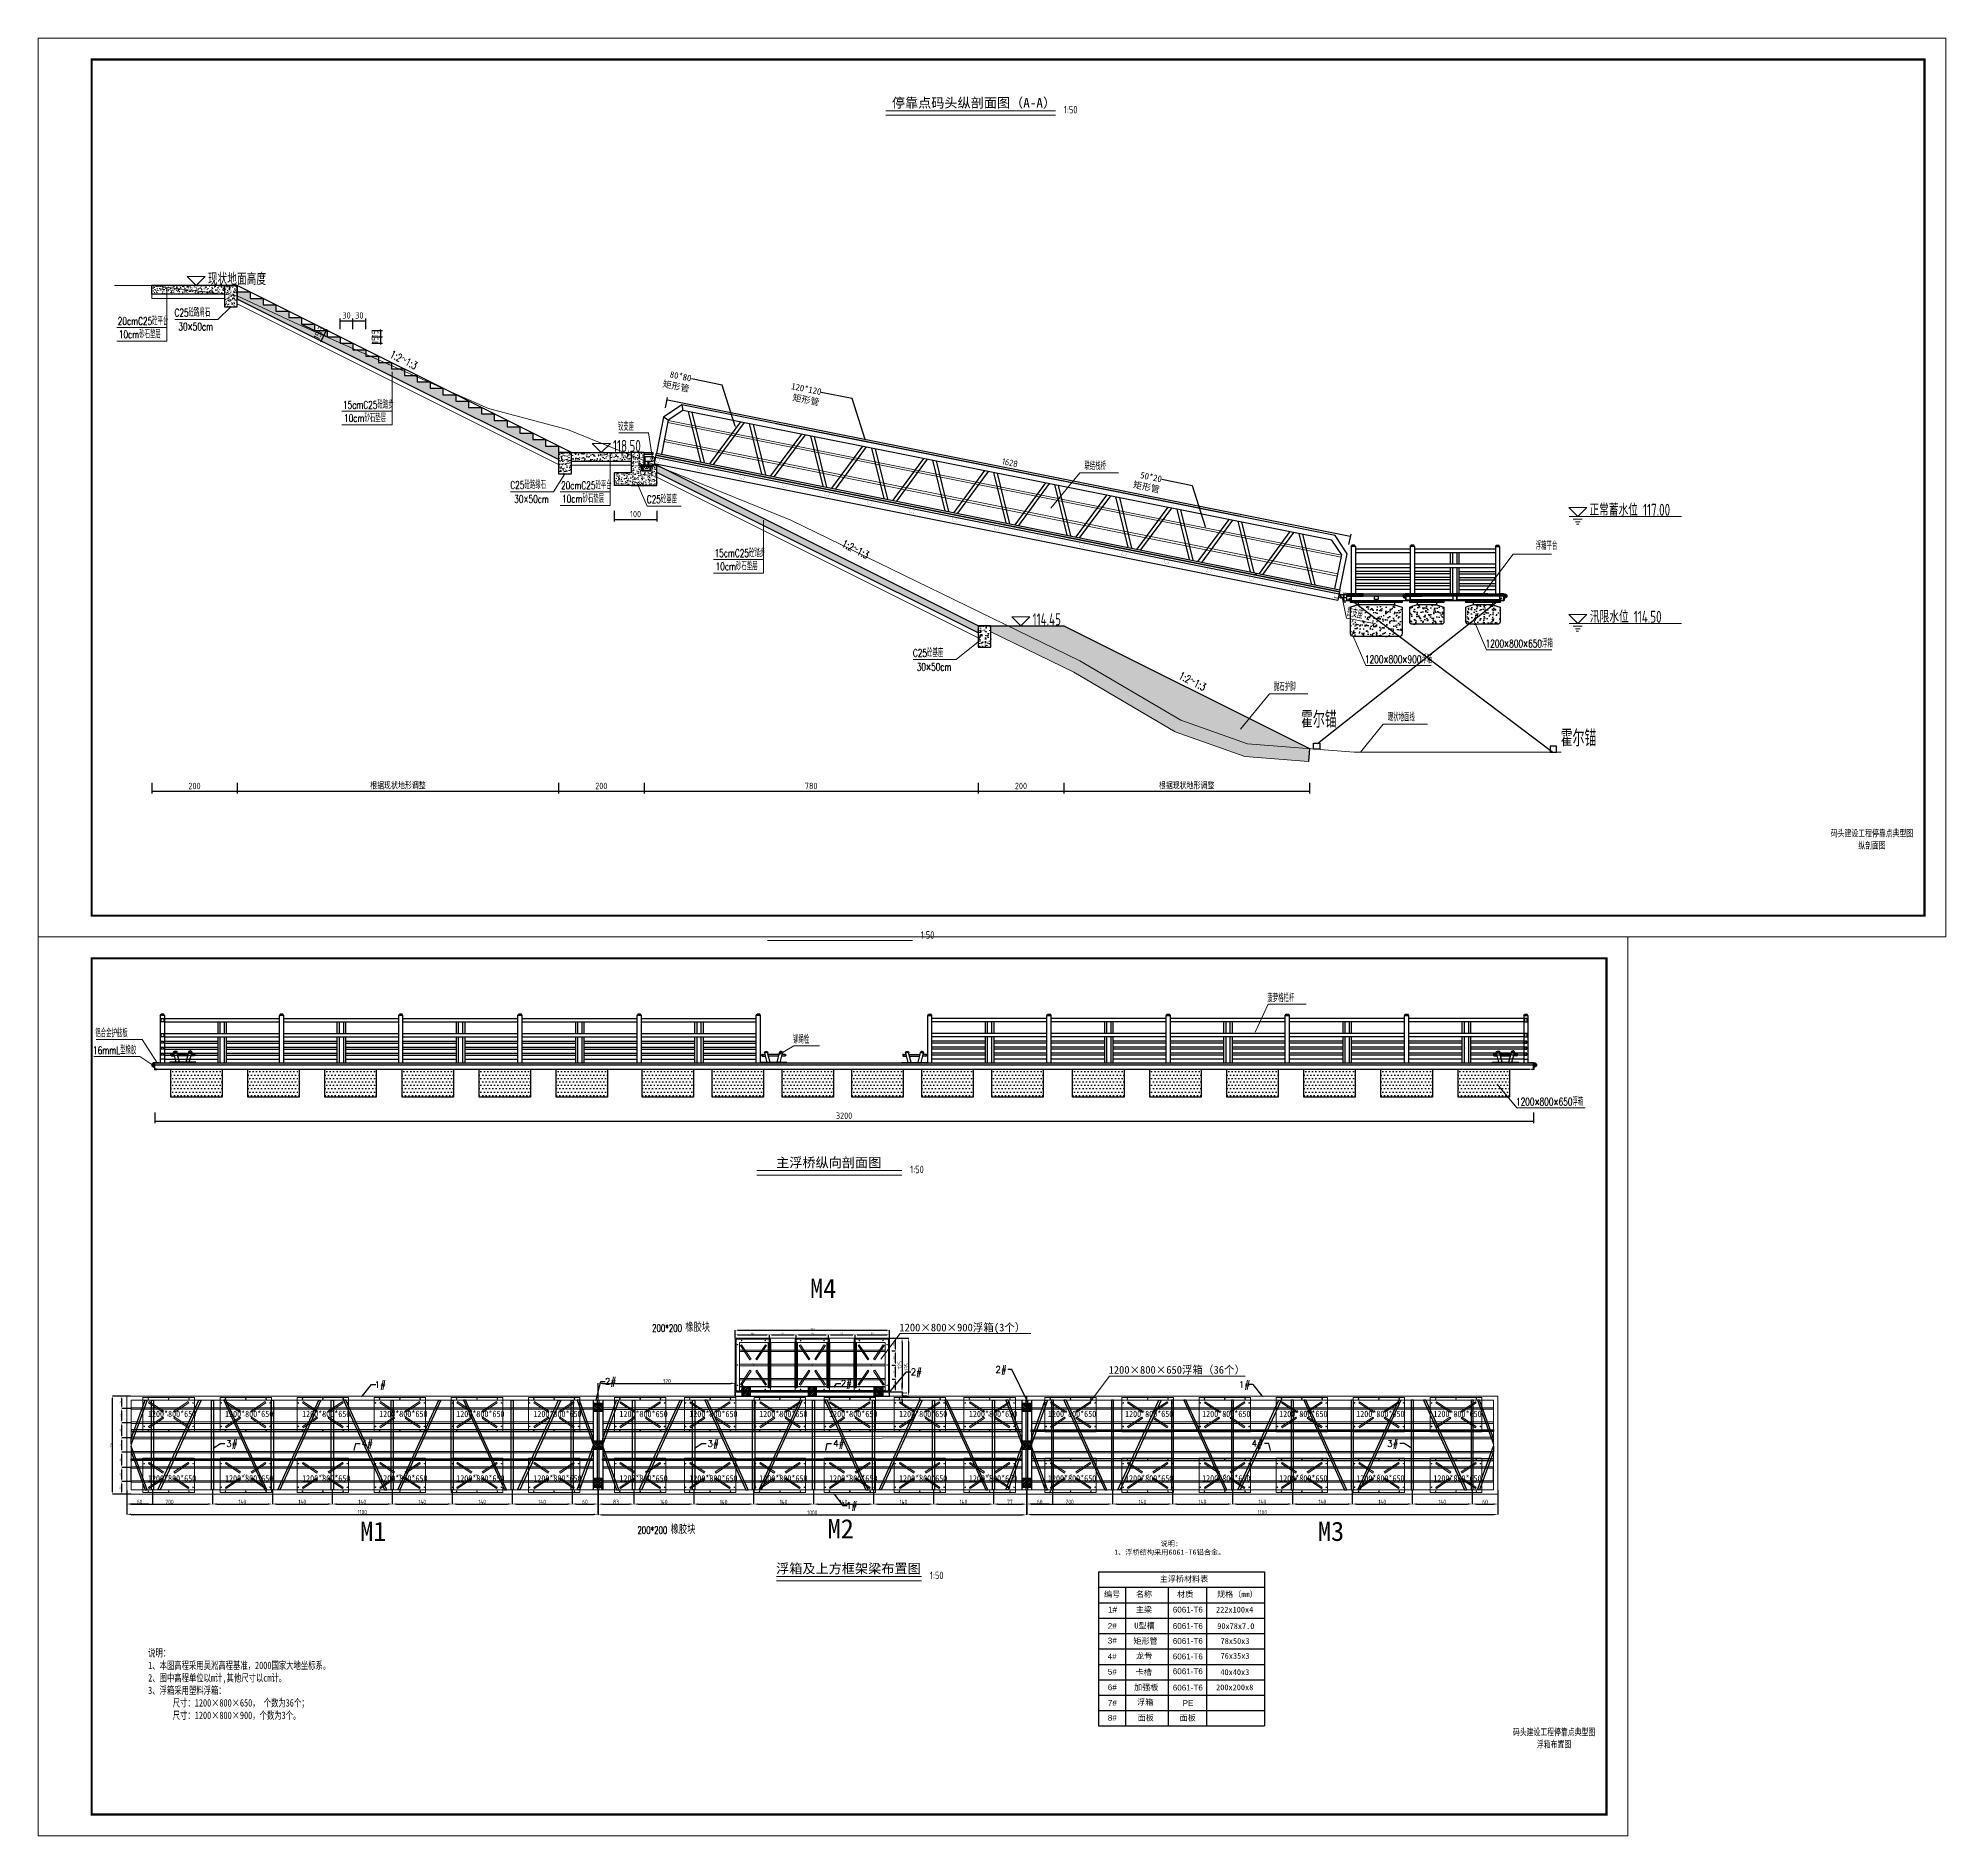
# Model space of a CAD drawing. Header units: inches. Extents: x 23 to 68, y 10 to 115.
# Drawn here: x 23.29 to 67.84, y 52.01 to 94.01 of the extents above; entities that cross this region are included whole.
import ezdxf
from ezdxf import colors
from ezdxf.entities.mleader import LeaderData, LeaderLine
from ezdxf.enums import TextEntityAlignment as Align
from ezdxf.math import Vec2, Vec3

# ---------------------------------------------------------------- set-up
doc = ezdxf.new("R2010")
doc.units = ezdxf.units.IN
doc.header["$LTSCALE"] = 1000
doc.header["$MEASUREMENT"] = 0
doc.linetypes.add('DASH', pattern=[0.35, 0.25, -0.1])
doc.linetypes.add('X5', pattern=[3, 2, -1])
for name, color, linetype, lineweight in [('000细实线', 4, 'Continuous', 18), ('000虚线', 2, 'X5', 18), ('000轮廓', 6, 'Continuous', 30), ('00标注文字', 2, 'Continuous', 15), ('JZYS-01-文本层', 7, 'Continuous', 18), ('JZYS-4-细实线层2', 3, 'Continuous', 18), ('PUBTEXT', 161, 'Continuous', 0), ('型材', 7, 'Continuous', 15), ('填充', 8, 'Continuous', 15), ('浮箱', 160, 'Continuous', 20), ('铝主梁', 3, 'Continuous', 9), ('铝龙骨', 7, 'Continuous', 9)]:
    doc.layers.add(name, color=color, linetype=linetype, lineweight=lineweight)
for name, color, linetype in [('DIM_SYMB', 3, 'Continuous'), ('DXPM', 4, 'Continuous'), ('lmfx', 5, 'Continuous'), ('lmmt', 2, 'Continuous'), ('PUB_TEXT', 7, 'Continuous'), ('W-ALUMINUM_FRAME铝架', 30, 'Continuous'), ('W-STEEL_KEEL钢龙骨', 5, 'Continuous'), ('卡槽', 242, 'Continuous'), ('图框', 7, 'Continuous'), ('文字', 3, 'Continuous'), ('标尺', 1, 'Continuous'), ('标注', 3, 'Continuous'), ('栏杆', 2, 'Continuous'), ('浮箱名称', 3, 'Continuous'), ('码头', 2, 'Continuous'), ('粗线', 6, 'Continuous'), ('辅助', 7, 'Continuous'), ('连接端梁', 130, 'Continuous'), ('钢筋标注', 7, 'Continuous'), ('钢结构', 5, 'Continuous'), ('铝横梁', 220, 'Continuous'), ('铝通', 4, 'Continuous')]:
    doc.layers.add(name, color=color, linetype=linetype)
doc.styles.add('3.5号仿宋', font='仿宋GB2312.ttf', dxfattribs={"width": 0.714286, "height": 0.0035})
doc.styles.add('_TCH_DIM', font='SIMPLEX', dxfattribs={"bigfont": 'GBCBIG'})
doc.styles.add('Arial', font='')
doc.styles.add('ECIDI', font='仿宋GB2312.ttf', dxfattribs={"width": 0.7})
doc.styles.get("Standard").update_dxf_attribs({"font": 'txt', "bigfont": 'gbcbig.shx'})
doc.styles.add('TSSD_Dimension', font='tssdeng.shx', dxfattribs={"width": 0.8, "bigfont": 'hztxt.shx'})
doc.styles.add('黑体', font='')
doc.styles.get('Arial').set_extended_font_data('STXihei')
doc.styles.get('黑体').set_extended_font_data('SimHei')
doc.dimstyles.new('TSSD_200_1_3.5', dxfattribs={"dimscale": 0.25, "dimtxt": 0.5, "dimasz": 0.25, "dimexe": 1, "dimexo": 2.5, "dimgap": 1, "dimtad": 1, "dimdec": 0, "dimlfac": 100, "dimzin": 0, "dimdsep": 46, "dimtxsty": 'TSSD_Dimension', "dimcen": 0, "dimdle": 1, "dimclrd": 3, "dimclre": 3, "dimclrt": 7, "dimadec": 1, "dimazin": 0, "dimtfac": 1, "dimtdec": 0, "dimtix": 1, "dimtmove": 2, "dimatfit": 3, "dimfxl": 5, "dimfxlon": 1, "dimtolj": 1, "dimtzin": 0, "dimarcsym": 0})
doc.dimstyles.new('TSSD_200_1_3.5$TCH', dxfattribs={"dimtxt": 0.1, "dimasz": 0.1, "dimexe": 0.0025, "dimexo": 0.00625, "dimgap": 0.0025, "dimtad": 1, "dimdec": 0, "dimlfac": 100, "dimzin": 0, "dimdsep": 46, "dimtxsty": 'TSSD_Dimension', "dimcen": 0, "dimdle": 0.0025, "dimclrd": 3, "dimclre": 3, "dimclrt": 7, "dimadec": 1, "dimazin": 0, "dimtfac": 1, "dimtdec": 0, "dimtix": 1, "dimtmove": 2, "dimatfit": 3, "dimfxl": 5, "dimfxlon": 1, "dimtolj": 1, "dimtzin": 0, "dimarcsym": 0})
doc.dimstyles.new('副本 TSSD_200_1_3.5小', dxfattribs={"dimtxt": 0.05, "dimasz": 0.05, "dimexe": 0.0025, "dimexo": 0.00625, "dimgap": 0.0025, "dimtad": 1, "dimdec": 0, "dimlfac": 100, "dimzin": 0, "dimdsep": 46, "dimtxsty": 'TSSD_Dimension', "dimcen": 0, "dimdle": 0.0025, "dimclrd": 3, "dimclre": 3, "dimclrt": 7, "dimadec": 1, "dimazin": 0, "dimtfac": 1, "dimtdec": 0, "dimtix": 1, "dimtmove": 2, "dimatfit": 3, "dimfxl": 5, "dimfxlon": 1, "dimtolj": 1, "dimtzin": 0, "dimarcsym": 0})
pattern_1 = [(50, (-636889.17598, -3367981.54734), (0.182184668996, -0.015939085539), [0.01905, -0.20955]), (355, (-636889.17598, -3367981.54734), (-0.035242825976, 0.191056642882), [0.01524, -0.16764]), (100.451, (-636889.1608, -3367981.54867), (0.146942501666, 0.17511668782), [0.01619, -0.17809]), (46.1842, (-636889.17598, -3367981.49654), (0.271079040892, -0.042042327933), [0.028575, -0.314325]), (96.6356, (-636889.1534, -3367981.50004), (0.237404234466, 0.24742555589), [0.024285, -0.267135]), (351.184, (-636889.17598, -3367981.49654), (0.237404605814, 0.24742511786), [0.02286, -0.25146]), (21, (-636889.15058, -3367981.50924), (0.1516148798354, -0.102265518517), [0.01905, -0.20955]), (326, (-636889.15058, -3367981.50924), (0.061802028348, 0.184187966122), [0.01524, -0.16764]), (71.4514, (-636889.13794, -3367981.51776), (0.21341649077, 0.081922857716), [0.01619, -0.17809]), (37.5, (-636889.17598, -3367981.54734), (0.0030886032506, 0.0845550388732), [0, -0.165608, 0, -0.17018, 0, -0.168275]), (7.5, (-636889.17598, -3367981.54734), (0.0668196625103, 0.100180574818), [0, -0.097028, 0, -0.161798, 0, -0.064135]), (327.5, (-636889.23262, -3367981.54734), (0.1355905951669, -0.0057287439927), [0, -0.0635, 0, -0.19812, 0, -0.26289]), (317.5, (-636889.25802, -3367981.54734), (0.148129181386, 0.0254264910333), [0, -0.08255, 0, -0.131572, 0, -0.18669])]

msp = doc.modelspace()

# ---------------------------------------------------------------- texts
at = {"layer": '00标注文字', "lineweight": 0, "width": 0.7}
for s, p in [('20cmC25砼平台', (25.149, 87.308)), ('C25砼路肩石', (26.475, 87.506)), ('30×50cm', (26.565, 87.181)), ('10cm砂石垫层', (25.174, 86.998)), ('15cmC25砼踏步', (30.409, 85.352)), ('10cm砂石垫层', (30.434, 85.042)), ('联结栈桥', (47.724, 83.92)), ('C25砼路缘石', (34.317, 83.478)), ('30×50cm', (34.407, 83.153)), ('20cmC25砼平台', (35.501, 83.469)), ('10cm砂石垫层', (35.526, 83.158)), ('C25砼基座', (37.504, 83.146)), ('15cmC25砼踏步', (39.086, 81.887)), ('浮箱平台', (58.263, 82.055)), ('10cm砂石垫层', (39.111, 81.577)), ('C25砼基座', (43.719, 79.556)), ('1200×800×650浮箱', (57.092, 79.775)), ('30×50cm', (43.809, 79.231)), ('1200×800×900浮箱', (54.275, 79.406)), ('抛石护脚', (52.152, 78.761)), ('现状地面线', (54.809, 78.049)), ('菠萝格栏杆', (51.995, 71.491)), ('铝合金护舷板', (24.626, 70.669)), ('16mmL型橡胶', (24.574, 70.273)), ('铆绳栓', (40.918, 70.522)), ('1200×800×650浮箱', (57.803, 69.07))]:
    msp.add_text(s, height=0.18, dxfattribs=at).set_placement(p)
for s, rotation, p in [('1:2～1:3', 333.4349, (31.49, 86.562)), ('铰支座', 0, (36.829, 84.84)), ('1:2～1:3', 333.4349, (42.04, 82.137)), ('铰支座', 348.6944, (53.836, 80.517)), ('1:2～1:3', 333.4349, (49.909, 79.052))]:
    msp.add_text(s, height=0.18, rotation=rotation, dxfattribs=at).set_placement(p)
at = {"layer": '00标注文字', "lineweight": 0, "style": '黑体'}
for s, p in [('1200×800×900浮箱(3个）', (43.403, 63.797)), ('1200×800×650浮箱（36个）', (48.288, 62.807))]:
    msp.add_text(s, height=0.18, dxfattribs=at).set_placement(p)
at = {"layer": 'DXPM', "style": '黑体'}
for s, p in [('停靠点码头纵剖面图（A-A）', (45.144, 92.503)), ('主浮桥纵向剖面图', (41.752, 67.744)), ('浮箱及上方框架梁布置图', (42.212, 58.26))]:
    msp.add_text(s, height=0.225, dxfattribs=at).set_placement(p, align=Align.MIDDLE)
at = {"layer": 'JZYS-01-文本层', "style": 'TSSD_Dimension', "width": 0.7}
for s, height, p in [('1:50', 0.175, (47.245, 92.251)), ('现状地面高度', 0.2812, (27.254, 88.242)), ('118.50', 0.2812, (36.714, 84.342)), ('正常蓄水位 117.00  ', 0.28125, (59.518, 82.85)), ('汛限水位 114.50  ', 0.28125, (59.528, 80.35)), ('114.45', 0.2812, (46.514, 80.292)), ('1:50', 0.175, (43.903, 72.971)), ('1:50', 0.175, (43.656, 67.492)), ('1:50', 0.175, (44.116, 58.007))]:
    msp.add_text(s, height=height, dxfattribs=at).set_placement(p)
at = {"layer": 'PUB_TEXT'}
for p in [(52.783, 77.897), (58.846, 77.462)]:
    msp.add_text('霍尔锚', height=0.3858, dxfattribs=at).set_placement(p)
at = {"layer": 'PUB_TEXT', "color": 3, "linetype": 'Continuous', "lineweight": 18, "style": '3.5号仿宋', "width": 0.714286}
for s, p in [('码头建设工程停靠点典型图', (66.116, 75.436)), ('纵剖面图', (66.116, 75.151)), ('码头建设工程停靠点典型图', (58.691, 54.436)), ('浮箱布置图', (58.691, 54.151))]:
    msp.add_text(s, height=0.16, dxfattribs=at).set_placement(p, align=Align.MIDDLE_CENTER)
at = {"layer": 'PUB_TEXT', "style": '黑体'}
for s, p in [('M4', (41.318, 64.574)), ('M1', (30.81, 58.9)), ('M2', (41.727, 58.959)), ('M3', (53.177, 58.9))]:
    msp.add_text(s, height=0.4506, dxfattribs=at).set_placement(p)
at = {"layer": 'PUB_TEXT', "color": 7, "style": '_TCH_DIM', "width": 0.705882}
for p in [(37.628, 63.787), (37.284, 59.065)]:
    msp.add_text('200*200', height=0.17, dxfattribs=at).set_placement(p)
at = {"layer": 'PUB_TEXT', "color": 7, "style": '_TCH_DIM'}
for p in [(38.405, 63.787), (38.061, 59.065)]:
    msp.add_text('橡胶块', height=0.1929, dxfattribs=at).set_placement(p)
at = {"layer": '文字', "color": 3, "insert": (25.859, 56.372), "char_height": 0.175, "width": 6.43856, "attachment_point": 1, "style": 'ECIDI'}
msp.add_mtext('{\\fSimSun|b0|i0|c134|p2;说明：\\P}1{\\fSimSun|b0|i0|c134|p2;、本图高程采用吴淞高程基准，}2000{\\fSimSun|b0|i0|c134|p2;国家大地坐标系。\\P}2{\\fSimSun|b0|i0|c134|p2;、图中高程单位以}m{\\fSimSun|b0|i0|c134|p2;计},{\\fSimSun|b0|i0|c134|p2;其他尺寸以}cm{\\fSimSun|b0|i0|c134|p2;计。\\P}3{\\fSimSun|b0|i0|c134|p2;、浮箱采用塑料浮箱：\\P      尺寸：}1200{\\fSimSun|b0|i0|c134|p2;×}800{\\fSimSun|b0|i0|c134|p2;×}650{\\fSimSun|b0|i0|c134|p2;， 个数为}36{\\fSimSun|b0|i0|c134|p2;个；\\P      尺寸：1200×800×900，个数为3个。}', dxfattribs=at)
at = {"layer": '浮箱名称', "style": '黑体', "width": 0.8}
for p in [(36.864, 61.792), (38.496, 61.792), (40.129, 61.792), (41.761, 61.792), (43.394, 61.792), (45.026, 61.792), (46.872, 61.793), (48.672, 61.793), (50.472, 61.793), (52.272, 61.793), (54.072, 61.793), (55.872, 61.793), (36.864, 60.287), (38.496, 60.287), (40.129, 60.287), (41.761, 60.287), (43.394, 60.287), (45.026, 60.287), (46.872, 60.287), (48.672, 60.287), (50.472, 60.287), (52.272, 60.287), (54.072, 60.287), (55.872, 60.287)]:
    msp.add_text('1200*800*650', height=0.15021, dxfattribs=at).set_placement(p)

# ---------------------------------------------------------------- blocks, each defined once
blk = doc.blocks.new('*D8')
at = {"layer": 'Defpoints', "color": 0, "transparency": 16777216}
for p in [(35.442, 84.33), (37.442, 84.33), (37.442, 76.413)]:
    blk.add_point(p, dxfattribs=at)
at = {"layer": '辅助', "color": 3, "linetype": 'ByBlock', "lineweight": -2, "transparency": 16777216}
for p, q in [((35.442, 76.613), (35.442, 76.363)), ((37.442, 76.613), (37.442, 76.363))]:
    blk.add_line(p, q, dxfattribs=at)
at = {"layer": '辅助', "color": 3, "lineweight": -2, "transparency": 16777216}
blk.add_line((35.454, 76.413), (37.429, 76.413), dxfattribs=at)
at = {"layer": '辅助', "color": 3, "transparency": 16777216}
for points in [[(35.454, 76.415), (35.454, 76.411), (35.442, 76.413)], [(37.429, 76.415), (37.429, 76.411), (37.442, 76.413)]]:
    blk.add_solid(points, dxfattribs=at)
at = {"layer": '辅助', "color": 7, "transparency": 16777216, "insert": (36.442, 76.538), "char_height": 0.15, "attachment_point": 5, "style": 'TSSD_Dimension'}
blk.add_mtext('\\A1;200', dxfattribs=at)
blk = doc.blocks.new('*D9')
at = {"layer": 'Defpoints', "color": 0, "transparency": 16777216}
for p in [(37.442, 84.33), (45.242, 80.28), (45.242, 76.413)]:
    blk.add_point(p, dxfattribs=at)
at = {"layer": '辅助', "color": 3, "linetype": 'ByBlock', "lineweight": -2, "transparency": 16777216}
for p, q in [((37.442, 76.613), (37.442, 76.363)), ((45.242, 76.613), (45.242, 76.363))]:
    blk.add_line(p, q, dxfattribs=at)
at = {"layer": '辅助', "color": 3, "lineweight": -2, "transparency": 16777216}
blk.add_line((37.454, 76.413), (45.229, 76.413), dxfattribs=at)
at = {"layer": '辅助', "color": 3, "transparency": 16777216}
for points in [[(37.454, 76.415), (37.454, 76.411), (37.442, 76.413)], [(45.229, 76.415), (45.229, 76.411), (45.242, 76.413)]]:
    blk.add_solid(points, dxfattribs=at)
at = {"layer": '辅助', "color": 7, "transparency": 16777216, "insert": (41.342, 76.538), "char_height": 0.15, "attachment_point": 5, "style": 'TSSD_Dimension'}
blk.add_mtext('\\A1;780', dxfattribs=at)
blk = doc.blocks.new('*D10')
at = {"layer": 'Defpoints', "color": 0, "transparency": 16777216}
for p in [(45.242, 80.28), (47.242, 80.28), (47.242, 76.413)]:
    blk.add_point(p, dxfattribs=at)
at = {"layer": '辅助', "color": 3, "linetype": 'ByBlock', "lineweight": -2, "transparency": 16777216}
for p, q in [((45.242, 76.613), (45.242, 76.363)), ((47.242, 76.613), (47.242, 76.363))]:
    blk.add_line(p, q, dxfattribs=at)
at = {"layer": '辅助', "color": 3, "lineweight": -2, "transparency": 16777216}
blk.add_line((45.254, 76.413), (47.229, 76.413), dxfattribs=at)
at = {"layer": '辅助', "color": 3, "transparency": 16777216}
for points in [[(45.254, 76.415), (45.254, 76.411), (45.242, 76.413)], [(47.229, 76.415), (47.229, 76.411), (47.242, 76.413)]]:
    blk.add_solid(points, dxfattribs=at)
at = {"layer": '辅助', "color": 7, "transparency": 16777216, "insert": (46.242, 76.538), "char_height": 0.15, "attachment_point": 5, "style": 'TSSD_Dimension'}
blk.add_mtext('\\A1;200', dxfattribs=at)
blk = doc.blocks.new('*D11')
at = {"layer": 'Defpoints', "color": 0, "transparency": 16777216}
for p in [(47.242, 80.28), (52.98, 77.411), (52.98, 76.413)]:
    blk.add_point(p, dxfattribs=at)
at = {"layer": '辅助', "color": 3, "linetype": 'ByBlock', "lineweight": -2, "transparency": 16777216}
for p, q in [((47.242, 76.613), (47.242, 76.363)), ((52.98, 76.613), (52.98, 76.363))]:
    blk.add_line(p, q, dxfattribs=at)
at = {"layer": '辅助', "color": 3, "lineweight": -2, "transparency": 16777216}
blk.add_line((47.254, 76.413), (52.967, 76.413), dxfattribs=at)
at = {"layer": '辅助', "color": 3, "transparency": 16777216}
for points in [[(47.254, 76.415), (47.254, 76.411), (47.242, 76.413)], [(52.967, 76.415), (52.967, 76.411), (52.98, 76.413)]]:
    blk.add_solid(points, dxfattribs=at)
at = {"layer": '辅助', "color": 7, "transparency": 16777216, "insert": (50.111, 76.538), "char_height": 0.15, "attachment_point": 5, "style": 'TSSD_Dimension'}
blk.add_mtext('\\A1;根据现状地形调整', dxfattribs=at)
blk = doc.blocks.new('*D12')
at = {"layer": 'Defpoints', "color": 0, "transparency": 16777216}
for p in [(27.942, 88.23), (35.442, 84.33), (35.442, 76.413)]:
    blk.add_point(p, dxfattribs=at)
at = {"layer": '辅助', "color": 3, "linetype": 'ByBlock', "lineweight": -2, "transparency": 16777216}
for p, q in [((27.942, 76.613), (27.942, 76.363)), ((35.442, 76.613), (35.442, 76.363))]:
    blk.add_line(p, q, dxfattribs=at)
at = {"layer": '辅助', "color": 3, "lineweight": -2, "transparency": 16777216}
blk.add_line((27.954, 76.413), (35.429, 76.413), dxfattribs=at)
at = {"layer": '辅助', "color": 3, "transparency": 16777216}
for points in [[(27.954, 76.415), (27.954, 76.411), (27.942, 76.413)], [(35.429, 76.415), (35.429, 76.411), (35.442, 76.413)]]:
    blk.add_solid(points, dxfattribs=at)
at = {"layer": '辅助', "color": 7, "transparency": 16777216, "insert": (31.692, 76.538), "char_height": 0.15, "attachment_point": 5, "style": 'TSSD_Dimension'}
blk.add_mtext('\\A1;根据现状地形调整', dxfattribs=at)
blk = doc.blocks.new('*D13')
at = {"layer": 'Defpoints', "color": 0, "transparency": 16777216}
for p in [(30.642, 87.407), (30.342, 86.88), (30.642, 86.88)]:
    blk.add_point(p, dxfattribs=at)
at = {"layer": '辅助', "color": 3, "linetype": 'ByBlock', "lineweight": -2, "transparency": 16777216}
for p, q in [((30.342, 87.207), (30.342, 87.457)), ((30.642, 87.207), (30.642, 87.457))]:
    blk.add_line(p, q, dxfattribs=at)
at = {"layer": '辅助', "color": 3, "lineweight": -2, "transparency": 16777216}
blk.add_line((30.354, 87.407), (30.629, 87.407), dxfattribs=at)
at = {"layer": '辅助', "color": 3, "transparency": 16777216}
for points in [[(30.354, 87.409), (30.354, 87.405), (30.342, 87.407)], [(30.629, 87.409), (30.629, 87.405), (30.642, 87.407)]]:
    blk.add_solid(points, dxfattribs=at)
at = {"layer": '辅助', "color": 7, "transparency": 16777216, "insert": (30.492, 87.532), "char_height": 0.15, "attachment_point": 5, "style": 'TSSD_Dimension'}
blk.add_mtext('\\A1;30', dxfattribs=at)
blk = doc.blocks.new('*D14')
at = {"layer": 'Defpoints', "color": 0, "transparency": 16777216}
for p in [(30.942, 87.407), (30.642, 86.88), (30.942, 86.73)]:
    blk.add_point(p, dxfattribs=at)
at = {"layer": '辅助', "color": 3, "linetype": 'ByBlock', "lineweight": -2, "transparency": 16777216}
for p, q in [((30.642, 87.207), (30.642, 87.457)), ((30.942, 87.207), (30.942, 87.457))]:
    blk.add_line(p, q, dxfattribs=at)
at = {"layer": '辅助', "color": 3, "lineweight": -2, "transparency": 16777216}
blk.add_line((30.654, 87.407), (30.929, 87.407), dxfattribs=at)
at = {"layer": '辅助', "color": 3, "transparency": 16777216}
for points in [[(30.654, 87.409), (30.654, 87.405), (30.642, 87.407)], [(30.929, 87.409), (30.929, 87.405), (30.942, 87.407)]]:
    blk.add_solid(points, dxfattribs=at)
at = {"layer": '辅助', "color": 7, "transparency": 16777216, "insert": (30.792, 87.532), "char_height": 0.15, "attachment_point": 5, "style": 'TSSD_Dimension'}
blk.add_mtext('\\A1;30', dxfattribs=at)
blk = doc.blocks.new('*D15')
at = {"layer": 'Defpoints', "color": 0, "transparency": 16777216}
for p in [(30.042, 87.18), (30.042, 87.03), (31.283, 87.03)]:
    blk.add_point(p, dxfattribs=at)
at = {"layer": '辅助', "color": 3, "linetype": 'ByBlock', "lineweight": -2, "transparency": 16777216}
for p, q in [((31.083, 87.18), (31.333, 87.18)), ((31.083, 87.03), (31.333, 87.03))]:
    blk.add_line(p, q, dxfattribs=at)
at = {"layer": '辅助', "color": 3, "lineweight": -2, "transparency": 16777216}
for p, q in [((31.283, 87.192), (31.283, 87.205)), ((31.283, 87.18), (31.283, 87.03)), ((31.283, 87.017), (31.283, 87.005))]:
    blk.add_line(p, q, dxfattribs=at)
at = {"layer": '辅助', "color": 3, "transparency": 16777216}
for points in [[(31.281, 87.192), (31.285, 87.192), (31.283, 87.18)], [(31.281, 87.017), (31.285, 87.017), (31.283, 87.03)]]:
    blk.add_solid(points, dxfattribs=at)
at = {"layer": '辅助', "color": 7, "transparency": 16777216, "insert": (31.158, 87.105), "char_height": 0.15, "attachment_point": 5, "rotation": 90, "style": 'TSSD_Dimension'}
blk.add_mtext('\\A1;15', dxfattribs=at)
blk = doc.blocks.new('*D16')
at = {"layer": 'Defpoints', "color": 0, "transparency": 16777216}
for p in [(30.042, 87.03), (30.492, 86.88), (31.283, 86.88)]:
    blk.add_point(p, dxfattribs=at)
at = {"layer": '辅助', "color": 3, "linetype": 'ByBlock', "lineweight": -2, "transparency": 16777216}
for p, q in [((31.083, 87.03), (31.333, 87.03)), ((31.083, 86.88), (31.333, 86.88))]:
    blk.add_line(p, q, dxfattribs=at)
at = {"layer": '辅助', "color": 3, "lineweight": -2, "transparency": 16777216}
for p, q in [((31.283, 87.042), (31.283, 87.055)), ((31.283, 87.03), (31.283, 86.88)), ((31.283, 86.867), (31.283, 86.855))]:
    blk.add_line(p, q, dxfattribs=at)
at = {"layer": '辅助', "color": 3, "transparency": 16777216}
for points in [[(31.281, 87.042), (31.285, 87.042), (31.283, 87.03)], [(31.281, 86.867), (31.285, 86.867), (31.283, 86.88)]]:
    blk.add_solid(points, dxfattribs=at)
at = {"layer": '辅助', "color": 7, "transparency": 16777216, "insert": (31.158, 86.955), "char_height": 0.15, "attachment_point": 5, "rotation": 90, "style": 'TSSD_Dimension'}
blk.add_mtext('\\A1;15', dxfattribs=at)
blk = doc.blocks.new('*D17')
at = {"layer": 'Defpoints', "color": 0, "transparency": 16777216}
for p in [(29.742, 87.33), (29.682, 87.21), (29.963, 87.069)]:
    blk.add_point(p, dxfattribs=at)
at = {"layer": '辅助', "color": 3, "linetype": 'ByBlock', "lineweight": -2, "transparency": 16777216}
for p, q in [((29.794, 87.154), (30.008, 87.046)), ((29.854, 87.274), (30.068, 87.166))]:
    blk.add_line(p, q, dxfattribs=at)
at = {"layer": '辅助', "color": 3, "lineweight": -2, "transparency": 16777216}
for p, q in [((29.958, 87.058), (29.952, 87.046)), ((30.023, 87.189), (29.963, 87.069)), ((30.029, 87.2), (30.035, 87.211))]:
    blk.add_line(p, q, dxfattribs=at)
at = {"layer": '辅助', "color": 3, "transparency": 16777216}
for points in [[(29.956, 87.059), (29.96, 87.057), (29.963, 87.069)], [(30.027, 87.201), (30.031, 87.199), (30.023, 87.189)]]:
    blk.add_solid(points, dxfattribs=at)
at = {"layer": '辅助', "color": 7, "transparency": 16777216, "insert": (29.882, 87.185), "char_height": 0.15, "attachment_point": 5, "rotation": 63.4349, "style": 'TSSD_Dimension'}
blk.add_mtext('\\A1;13', dxfattribs=at)
blk = doc.blocks.new('*D18')
at = {"layer": 'Defpoints', "color": 0, "transparency": 16777216}
for p in [(27.942, 87.912), (29.682, 87.21), (29.896, 86.935)]:
    blk.add_point(p, dxfattribs=at)
at = {"layer": '辅助', "color": 3, "linetype": 'ByBlock', "lineweight": -2, "transparency": 16777216}
for p, q in [((29.717, 87.024), (29.941, 86.912)), ((29.794, 87.154), (30.008, 87.046))]:
    blk.add_line(p, q, dxfattribs=at)
at = {"layer": '辅助', "color": 3, "lineweight": -2, "transparency": 16777216}
for p, q in [((29.891, 86.923), (29.885, 86.912)), ((29.963, 87.069), (29.896, 86.935)), ((29.969, 87.08), (29.975, 87.091))]:
    blk.add_line(p, q, dxfattribs=at)
at = {"layer": '辅助', "color": 3, "transparency": 16777216}
for points in [[(29.889, 86.924), (29.893, 86.923), (29.896, 86.935)], [(29.967, 87.081), (29.971, 87.079), (29.963, 87.069)]]:
    blk.add_solid(points, dxfattribs=at)
at = {"layer": '辅助', "color": 7, "transparency": 16777216, "insert": (29.818, 87.058), "char_height": 0.15, "attachment_point": 5, "rotation": 63.4349, "style": 'TSSD_Dimension'}
blk.add_mtext('\\A1;15', dxfattribs=at)
blk = doc.blocks.new('gj')
h = blk.add_hatch(color=251)
h.dxf.hatch_style = 1
h.paths.add_polyline_path([(7435179, 3829134), (7434969, 3829134), (7434969, 3829024), (7435179, 3829024)])
h.paths.add_polyline_path([(7434985, 3829118), (7435163, 3829118), (7435163, 3829040), (7434985, 3829040)], flags=16)
at = {"layer": '码头', "color": 7}
for p, q in [((7434929, 3829134), (7434969, 3829134)), ((7434969, 3829134), (7434969, 3829024)), ((7435179, 3829024), (7435179, 3829134))]:
    blk.add_line(p, q, dxfattribs=at)
for points in [[(7435129, 3829154), (7435129, 3829354), (7435109, 3829354), (7435109, 3829154), (7434919, 3829154), (7434919, 3829134), (7434969, 3829134), (7434969, 3829024), (7435179, 3829024), (7435179, 3829134), (7435229, 3829134), (7435229, 3829154), (7435129, 3829154), (7435129, 3829344)], [(7434919, 3829154), (7435229, 3829154), (7435229, 3829134), (7434919, 3829134)], [(7434969, 3829134), (7435179, 3829134), (7435179, 3829024), (7434969, 3829024)], [(7434985, 3829118), (7435163, 3829118), (7435163, 3829040), (7434985, 3829040)]]:
    blk.add_lwpolyline(points, close=True, dxfattribs=at)
blk = doc.blocks.new('*D19')
at = {"layer": 'Defpoints', "color": 0, "transparency": 16777216}
for p in [(25.942, 88.23), (27.942, 88.23), (27.942, 76.413)]:
    blk.add_point(p, dxfattribs=at)
at = {"layer": '辅助', "color": 3, "linetype": 'ByBlock', "lineweight": -2, "transparency": 16777216}
for p, q in [((25.942, 76.613), (25.942, 76.363)), ((27.942, 76.613), (27.942, 76.363))]:
    blk.add_line(p, q, dxfattribs=at)
at = {"layer": '辅助', "color": 3, "lineweight": -2, "transparency": 16777216}
blk.add_line((25.954, 76.413), (27.929, 76.413), dxfattribs=at)
at = {"layer": '辅助', "color": 3, "transparency": 16777216}
for points in [[(25.954, 76.415), (25.954, 76.411), (25.942, 76.413)], [(27.929, 76.415), (27.929, 76.411), (27.942, 76.413)]]:
    blk.add_solid(points, dxfattribs=at)
at = {"layer": '辅助', "color": 7, "transparency": 16777216, "insert": (26.942, 76.538), "char_height": 0.15, "attachment_point": 5, "style": 'TSSD_Dimension'}
blk.add_mtext('\\A1;200', dxfattribs=at)
blk = doc.blocks.new('*D20')
at = {"layer": 'Defpoints', "color": 0, "transparency": 16777216}
for p in [(36.742, 83.555), (37.742, 83.555), (37.742, 82.766)]:
    blk.add_point(p, dxfattribs=at)
at = {"layer": '辅助', "color": 3, "linetype": 'ByBlock', "lineweight": -2, "transparency": 16777216}
for p, q in [((36.742, 82.966), (36.742, 82.716)), ((37.742, 82.966), (37.742, 82.716))]:
    blk.add_line(p, q, dxfattribs=at)
at = {"layer": '辅助', "color": 3, "lineweight": -2, "transparency": 16777216}
blk.add_line((36.754, 82.766), (37.729, 82.766), dxfattribs=at)
at = {"layer": '辅助', "color": 3, "transparency": 16777216}
for points in [[(36.754, 82.768), (36.754, 82.764), (36.742, 82.766)], [(37.729, 82.768), (37.729, 82.764), (37.742, 82.766)]]:
    blk.add_solid(points, dxfattribs=at)
at = {"layer": '辅助', "color": 7, "transparency": 16777216, "insert": (37.242, 82.891), "char_height": 0.15, "attachment_point": 5, "style": 'TSSD_Dimension'}
blk.add_mtext('\\A1;100', dxfattribs=at)
blk = doc.blocks.new('x')
at = {"layer": 'lmfx', "color": 7}
blk.add_lwpolyline([(7362307, 3813659), (7362287, 3813659), (7362287, 3813559), (7362445, 3813559), (7362445, 3813609), (7362441, 3813609), (7362441, 3813563), (7362291, 3813563), (7362291, 3813655), (7362307, 3813655), (7362307, 3813659)], close=True, dxfattribs=at)
at = {"layer": '栏杆', "color": 7}
for p, q in [((7362287, 3813559), (7362287, 3813547)), ((7362287, 3813547), (7362297, 3813547)), ((7362289, 3813557), (7362289, 3813549)), ((7362289, 3813557), (7362389, 3813557)), ((7362297, 3813549), (7362289, 3813549)), ((7362297, 3813547), (7362297, 3813549)), ((7362381, 3813547), (7362381, 3813549)), ((7362381, 3813549), (7362389, 3813549)), ((7362391, 3813547), (7362381, 3813547)), ((7362391, 3813559), (7362391, 3813547))]:
    blk.add_line(p, q, dxfattribs=at)
at = {"layer": '钢结构', "color": 7}
blk.add_line((7362389, 3813549), (7362389, 3813557), dxfattribs=at)
blk = doc.blocks.new('d')
at = {"layer": '钢结构', "color": 5}
for p, q in [((3001302, 1589187), (3001312, 1589187)), ((3001302, 1589182), (3001312, 1589182)), ((3001302, 1589182), (3001302, 1589174)), ((3001302, 1589174), (3001327, 1589174)), ((3001311, 1589195), (3001393, 1589195)), ((3001312, 1589182), (3001312, 1589187)), ((3001327, 1589195), (3001327, 1589220)), ((3001327, 1589187), (3001377, 1589187)), ((3001327, 1589182), (3001327, 1589187)), ((3001327, 1589182), (3001327, 1589182)), ((3001327, 1589182), (3001327, 1589174)), ((3001335, 1589195), (3001335, 1589225)), ((3001348, 1589228), (3001348, 1589195)), ((3001356, 1589228), (3001356, 1589195)), ((3001369, 1589195), (3001369, 1589225)), ((3001377, 1589195), (3001377, 1589220)), ((3001377, 1589182), (3001377, 1589187)), ((3001377, 1589182), (3001377, 1589182)), ((3001377, 1589182), (3001377, 1589174)), ((3001377, 1589174), (3001402, 1589174)), ((3001392, 1589187), (3001402, 1589187)), ((3001392, 1589182), (3001392, 1589187)), ((3001392, 1589182), (3001402, 1589182)), ((3001402, 1589174), (3001402, 1589182))]:
    blk.add_line(p, q, dxfattribs=at)
for radius, start, end in [(50, 0, 180), (42, 10.9806, 169.0194)]:
    blk.add_arc((3001352, 1589187), radius, start, end, dxfattribs=at)
blk = doc.blocks.new('*D22')
at = {"layer": 'Defpoints', "color": 0, "transparency": 16777216}
for p in [(26.012, 69.908), (58.212, 69.908), (58.212, 68.709)]:
    blk.add_point(p, dxfattribs=at)
at = {"layer": '辅助', "color": 3, "linetype": 'ByBlock', "lineweight": -2, "transparency": 16777216}
for p, q in [((26.012, 68.909), (26.012, 68.659)), ((58.212, 68.909), (58.212, 68.659))]:
    blk.add_line(p, q, dxfattribs=at)
at = {"layer": '辅助', "color": 3, "lineweight": -2, "transparency": 16777216}
blk.add_line((26.025, 68.709), (58.2, 68.709), dxfattribs=at)
at = {"layer": '辅助', "color": 3, "transparency": 16777216}
for points in [[(26.025, 68.711), (26.025, 68.707), (26.012, 68.709)], [(58.2, 68.711), (58.2, 68.707), (58.212, 68.709)]]:
    blk.add_solid(points, dxfattribs=at)
at = {"layer": '辅助', "color": 7, "transparency": 16777216, "insert": (42.112, 68.834), "char_height": 0.15, "attachment_point": 5, "style": 'TSSD_Dimension'}
blk.add_mtext('\\A1;3200', dxfattribs=at)
blk = doc.blocks.new('A$C54130089')
at = {"color": 2}
for p, q in [((35, 204), (40, 204)), ((35, 154), (40, 154)), ((40, 204), (40, 154)), ((40, 199), (99, 199)), ((40, 159), (109, 159)), ((163, 254), (84, 238)), ((148, 10), (91, 228)), ((160, 242), (92, 228)), ((220, 10), (160, 242)), ((171, 199), (429, 199)), ((182, 159), (418, 159)), ((380, 10), (440, 242)), ((437, 254), (516, 238)), ((440, 242), (508, 228)), ((452, 10), (509, 228)), ((560, 159), (491, 159)), ((560, 199), (501, 199)), ((560, 204), (560, 154)), ((565, 204), (560, 204)), ((565, 154), (560, 154))]:
    blk.add_line(p, q, dxfattribs=at)
blk.add_lwpolyline([(-5, 10), (605, 10), (605, 0), (-5, 0)], close=True, dxfattribs=at)
for points in [[(92, 228), (87, 227), (84, 238, -0.591967), (163, 254), (165, 243), (160, 242)], [(508, 228), (513, 227), (516, 238, 0.591967), (437, 254), (435, 243), (440, 242)]]:
    blk.add_lwpolyline(points, format="xyb", dxfattribs=at)
for centre, start, end in [((41, 179), 102.6804, 257.3196), ((559, 179), 282.6804, 77.3196)]:
    blk.add_arc(centre, 25.6, start, end, dxfattribs=at)
blk = doc.blocks.new('*D23')
at = {"layer": 'Defpoints', "color": 0, "transparency": 16777216}
for p in [(37.679, 84.07), (53.942, 82.374), (53.643, 80.879)]:
    blk.add_point(p, dxfattribs=at)
at = {"layer": '辅助', "color": 3, "linetype": 'ByBlock', "lineweight": -2, "transparency": 16777216}
for p, q in [((37.938, 85.369), (37.987, 85.614)), ((53.902, 82.178), (53.951, 82.423))]:
    blk.add_line(p, q, dxfattribs=at)
at = {"layer": '辅助', "color": 3, "lineweight": -2, "transparency": 16777216}
blk.add_line((37.99, 85.563), (53.929, 82.376), dxfattribs=at)
at = {"layer": '辅助', "color": 3, "transparency": 16777216}
for points in [[(37.99, 85.565), (37.989, 85.561), (37.977, 85.565)], [(53.93, 82.378), (53.929, 82.374), (53.942, 82.374)]]:
    blk.add_solid(points, dxfattribs=at)
at = {"layer": '辅助', "color": 7, "transparency": 16777216, "insert": (45.984, 84.092), "char_height": 0.15, "attachment_point": 5, "rotation": 348.6953, "style": 'TSSD_Dimension'}
blk.add_mtext('\\A1;1628', dxfattribs=at)
blk = doc.blocks.new('fxlm')
at = {"layer": '标尺'}
h = blk.add_hatch(dxfattribs=at)
h.set_pattern_fill('AR-SAND', color=251, scale=3)
h.set_pattern_definition([(37.5, (-492.61, 4373.36), (-4.8000939, 146.8239712), [0, -115.824, 0, -129.54, 0, -123.825]), (7.5, (-492.6, 4373.36), (134.856985, 215.04753), [0, -62.484, 0, -104.394, 0, -40.005]), (327.5, (-586.33, 4373.36), (237.297711, 0.4311554), [0, -38.1, 0, -137.16, 0, -179.07]), (317.5, (-586.33, 4373.36), (229.0669357, 66.878797), [0, -19.05, 0, -89.916, 0, -102.87])])
h.paths.add_polyline_path([(7362395, 3819266, 0.414214), (7362335, 3819326), (7361995, 3819326), (7361938, 3819151), (7361938, 3818701), (7361995, 3818526), (7362335, 3818526, 0.414214), (7362395, 3818586)])
at = {"layer": '栏杆', "color": 5}
for p, q in [((7361883, 3819326), (7361845, 3819326)), ((7361845, 3819326), (7361845, 3818526)), ((7361883, 3818526), (7361883, 3819326)), ((7361938, 3819151), (7361995, 3819326)), ((7362335, 3819326), (7361995, 3819326)), ((7361883, 3819151), (7361938, 3819151)), ((7361938, 3818701), (7361938, 3819151)), ((7362395, 3818586), (7362395, 3819266)), ((7361845, 3818526), (7361883, 3818526)), ((7361883, 3818701), (7361938, 3818701)), ((7361938, 3818701), (7361995, 3818526)), ((7361995, 3818526), (7362335, 3818526))]:
    blk.add_line(p, q, dxfattribs=at)
for centre, start, end in [((7362335, 3819266), 0, 90), ((7362335, 3818586), 270, 0)]:
    blk.add_arc(centre, 60, start, end, dxfattribs=at)
blk = doc.blocks.new('12')
at = {"layer": '标尺'}
h = blk.add_hatch(dxfattribs=at)
h.set_pattern_fill('AR-SAND', color=251, scale=3)
h.set_pattern_definition([(37.5, (1537.07, -550), (-4.8000939, 146.8239712), [0, -115.824, 0, -129.54, 0, -123.825]), (7.5, (1537.07, -550), (134.856985, 215.04753), [0, -62.484, 0, -104.394, 0, -40.005]), (327.5, (1443.35, -550), (237.297711, 0.4311554), [0, -38.1, 0, -137.16, 0, -179.07]), (317.5, (1443.35, -550), (229.0669357, 66.878797), [0, -19.05, 0, -89.916, 0, -102.87])])
edge = h.paths.add_edge_path()
edge.add_line((7325459, 3801329), (7326539, 3801329))
edge.add_arc((7326539, 3801389), 60, 270, 360)
edge.add_line((7326599, 3801389), (7326599, 3802014))
edge.add_line((7326599, 3802014), (7326424, 3802071))
edge.add_line((7326424, 3802071), (7325574, 3802071))
edge.add_line((7325574, 3802071), (7325399, 3802014))
edge.add_line((7325399, 3802014), (7325399, 3801389))
edge.add_arc((7325459, 3801389), 60, 180, 270)
at = {"layer": '栏杆', "color": 5}
for p, q in [((7325399, 3802164), (7325399, 3802126)), ((7326599, 3802164), (7325399, 3802164)), ((7325399, 3802126), (7326599, 3802126)), ((7325574, 3802071), (7325399, 3802014)), ((7325399, 3802014), (7325399, 3801389)), ((7325574, 3802126), (7325574, 3802071)), ((7325574, 3802071), (7326424, 3802071)), ((7326424, 3802126), (7326424, 3802071)), ((7326424, 3802071), (7326599, 3802014)), ((7326599, 3802126), (7326599, 3802164)), ((7326599, 3801389), (7326599, 3802014)), ((7325459, 3801329), (7326539, 3801329))]:
    blk.add_line(p, q, dxfattribs=at)
for centre, start, end in [((7325459, 3801389), 180, 270), ((7326539, 3801389), 270, 0)]:
    blk.add_arc(centre, 60, start, end, dxfattribs=at)
blk = doc.blocks.new('铝合金包边')
at = {"layer": 'W-ALUMINUM_FRAME铝架', "linetype": 'ByBlock', "ltscale": 0.5}
for p, q in [((46.042, 10.523), (46.042, 10.507)), ((46.071, 10.506), (46.043, 10.506))]:
    blk.add_line(p, q, dxfattribs=at)
for points in [[(46.019, 10.321), (46.019, 10.343, 0.414214), (46.017, 10.345), (46.002, 10.345, -0.414214), (46, 10.347), (46, 10.351, -0.2424), (46.002, 10.357), (46.004, 10.357, -0.414214), (46.004, 10.357), (46.004, 10.35, 0.414214), (46.005, 10.349), (46.018, 10.349, 0.414214), (46.019, 10.35), (46.019, 10.378, 0.414214), (46.018, 10.379), (46.005, 10.379, 0.414214), (46.004, 10.378), (46.004, 10.371, -0.414214), (46.004, 10.371), (46.002, 10.371, -0.414214), (46, 10.373), (46, 10.384), (46, 10.398, -0.198912), (46, 10.398), (46, 10.398, 0.414214), (46, 10.399), (46, 10.399, -0.198912), (46, 10.399), (46, 10.418, -0.313684), (46.007, 10.427, -0.403535), (46.008, 10.426), (46.009, 10.419, 0.362489), (46.01, 10.418), (46.017, 10.418, 0.414214), (46.019, 10.42), (46.019, 10.463, -0.198912), (46.019, 10.463), (46.019, 10.464, 0.414214), (46.019, 10.464), (46.019, 10.464, -0.198912), (46.019, 10.464), (46.019, 10.507, 0.414214), (46.017, 10.509), (46.01, 10.509, 0.362489), (46.009, 10.508), (46.008, 10.501, -0.362489), (46.007, 10.5, -0.326255), (46, 10.51), (46, 10.511, -0.414214), (46.02, 10.531), (46.025, 10.531)], [(46.022, 10.531), (46.025, 10.531, -0.198912), (46.025, 10.531), (46.025, 10.531, 0.414214), (46.025, 10.531), (46.026, 10.531, -0.198912), (46.026, 10.531), (46.027, 10.531, -0.198912), (46.027, 10.531), (46.027, 10.531, 0.414214), (46.027, 10.531), (46.028, 10.531, -0.198912), (46.028, 10.531), (46.029, 10.531, -0.198912), (46.029, 10.531), (46.029, 10.531, 0.414214), (46.029, 10.531), (46.03, 10.531, -0.198912), (46.03, 10.531), (46.031, 10.531, -0.198912), (46.031, 10.531), (46.031, 10.531, 0.414214), (46.031, 10.531), (46.032, 10.531, -0.198912), (46.032, 10.531), (46.033, 10.531, -0.198912), (46.033, 10.531), (46.033, 10.531, 0.414214), (46.033, 10.531), (46.034, 10.531, -0.198912), (46.034, 10.531), (46.035, 10.531, -0.198912), (46.035, 10.531), (46.035, 10.531, 0.414214), (46.035, 10.531), (46.036, 10.531, -0.198912), (46.036, 10.531), (46.037, 10.531, -0.198912), (46.037, 10.531), (46.037, 10.531, 0.414214), (46.037, 10.531), (46.038, 10.531, -0.198912), (46.038, 10.531), (46.039, 10.531, -0.198912), (46.039, 10.531), (46.039, 10.531, 0.414214), (46.039, 10.531), (46.04, 10.531, -0.198912), (46.04, 10.531), (46.042, 10.531), (46.045, 10.531, -0.2424), (46.05, 10.529), (46.05, 10.524)], [(46.043, 10.524), (46.05, 10.524, 0.415615), (46.05, 10.524)]]:
    blk.add_lwpolyline(points, format="xyb", dxfattribs=at)
at = {"layer": 'W-ALUMINUM_FRAME铝架', "linetype": 'ByBlock', "lineweight": 20, "ltscale": 0.5}
for points in [[(46.039, 10.524, 0.414214), (46.036, 10.527), (46.02, 10.527), (46.02, 10.527, 0.397093), (46.004, 10.512), (46.004, 10.512), (46.022, 10.512), (46.022, 10.508, 0.413909), (46.024, 10.506), (46.037, 10.506, 0.414518), (46.039, 10.508)], [(46.083, 10.425), (46.083, 10.352, -0.414214), (46.08, 10.349), (46.025, 10.349, -0.414214), (46.022, 10.352), (46.022, 10.379, 0.414214), (46.019, 10.382), (46.006, 10.382, -0.414214), (46.003, 10.385), (46.003, 10.411, -0.414214), (46.006, 10.414), (46.019, 10.414, 0.414214), (46.022, 10.417), (46.022, 10.426, -0.414214), (46.024, 10.428), (46.08, 10.428, -0.414214)]]:
    blk.add_lwpolyline(points, format="xyb", close=True, dxfattribs=at)
at = {"layer": 'W-ALUMINUM_FRAME铝架', "lineweight": 5}
blk.add_lwpolyline([(46.019, 10.321, 0.414214), (46.031, 10.309), (46.048, 10.309), (46.057, 10.309, 0.414214), (46.058, 10.31), (46.058, 10.311, 0.414214), (46.057, 10.312), (46.031, 10.312, -0.414214), (46.022, 10.321), (46.022, 10.343, -0.414214), (46.024, 10.345), (46.099, 10.345, 0.414214), (46.1, 10.346), (46.1, 10.347, 0.414214), (46.099, 10.348), (46.087, 10.348, -2.414214), (46.087, 10.349), (46.087, 10.398, 0.198912), (46.087, 10.398), (46.087, 10.398, -0.414214), (46.087, 10.399), (46.087, 10.399, 0.198912), (46.087, 10.399), (46.087, 10.463), (46.087, 10.463, 0.198912), (46.087, 10.463), (46.087, 10.464, -0.414214), (46.087, 10.464), (46.087, 10.464, 0.198912), (46.087, 10.464), (46.087, 10.502, 0.414214), (46.086, 10.503), (46.077, 10.503, -0.414214), (46.076, 10.504), (46.076, 10.527, -0.414214), (46.077, 10.528), (46.1, 10.528, 0.414214), (46.1, 10.528), (46.1, 10.529, 0.165289), (46.091, 10.531)], format="xyb", dxfattribs=at)
blk.add_lwpolyline([(46.072, 10.502, 0.356394), (46.075, 10.499), (46.08, 10.499, -0.414214), (46.083, 10.496), (46.083, 10.434, -0.414214), (46.08, 10.431), (46.024, 10.431, -0.414214), (46.022, 10.433), (46.022, 10.5, -0.414214), (46.025, 10.503), (46.071, 10.503, -0.356394)], format="xyb", close=True, dxfattribs=at)
at = {"layer": 'W-ALUMINUM_FRAME铝架', "linetype": 'ByBlock', "lineweight": 0, "ltscale": 0.5}
blk.add_lwpolyline([(46.093, 10.531), (46.09, 10.531, 0.198912), (46.09, 10.531), (46.09, 10.531, -0.414214), (46.089, 10.531), (46.089, 10.531, 0.198912), (46.089, 10.531), (46.088, 10.531, 0.198912), (46.088, 10.531), (46.088, 10.531, -0.414214), (46.087, 10.531), (46.087, 10.531, 0.198912), (46.087, 10.531), (46.086, 10.531, 0.198912), (46.086, 10.531), (46.086, 10.531, -0.414214), (46.085, 10.531), (46.085, 10.531, 0.198912), (46.085, 10.531), (46.084, 10.531, 0.198912), (46.084, 10.531), (46.084, 10.531, -0.414214), (46.083, 10.531), (46.083, 10.531, 0.198912), (46.083, 10.531), (46.082, 10.531, 0.198912), (46.082, 10.531), (46.082, 10.531, -0.414214), (46.081, 10.531), (46.081, 10.531, 0.198912), (46.081, 10.531), (46.08, 10.531, 0.198912), (46.08, 10.531), (46.08, 10.531, -0.414214), (46.079, 10.531), (46.079, 10.531, 0.198912), (46.079, 10.531), (46.078, 10.531, 0.198912), (46.078, 10.531), (46.078, 10.531, -0.414214), (46.077, 10.531), (46.077, 10.531, 0.198912), (46.077, 10.531), (46.076, 10.531, 0.198912), (46.076, 10.531), (46.076, 10.531, -0.414214), (46.075, 10.531), (46.075, 10.531, 0.198912), (46.075, 10.531), (46.07, 10.531, 0.2424), (46.064, 10.529), (46.064, 10.524, 0.414214), (46.065, 10.524), (46.071, 10.524, -0.414214), (46.072, 10.523), (46.072, 10.507)], format="xyb", dxfattribs=at)
at = {"layer": 'W-ALUMINUM_FRAME铝架', "linetype": 'ByBlock', "ltscale": 0.5}
blk.add_arc((46.043, 10.523), 0.001, 90, 180, dxfattribs=at)
blk = doc.blocks.new('连接')
at = {"layer": 'W-STEEL_KEEL钢龙骨'}
blk.add_lwpolyline([(503899, 498604), (503899, 498534), (503959, 498534), (503959, 498604)], dxfattribs=at)
blk.add_circle((503929, 498604), 5, dxfattribs=at)
blk.add_arc((503929, 498604), 30, 0, 180, dxfattribs=at)
blk = doc.blocks.new('$matou$00000186')
for points in [[(-600, 400), (600, 400), (600, -400), (-600, -400)], [(-456, 304), (-472, 279), (-140, 57), (-123, 82)], [(456, 304), (472, 279), (140, 57), (123, 82)], [(-456, -304), (-472, -279), (-140, -57), (-123, -82)], [(456, -304), (472, -279), (140, -57), (123, -82)]]:
    blk.add_lwpolyline(points, close=True)
for centre in [(-570, 275), (-475, 370), (0, 370), (475, 370), (570, 275), (-570, -275), (-475, -370), (0, -370), (475, -370), (570, -275)]:
    blk.add_circle(centre, 7)
at = {"layer": 'PUB_TEXT', "style": '黑体', "width": 0.8}
blk.add_text('JY', height=52.6, dxfattribs=at).set_placement((-44, -35))
blk = doc.blocks.new('*U75')
at = {"layer": '浮箱', "xscale": 0.001, "zscale": 0.001}
for p, yscale in [((0, 0.71), 0.001), ((0, -0.71), -0.001)]:
    blk.add_blockref('$matou$00000186', p, dxfattribs=dict(at, yscale=yscale))
at = {"layer": '浮箱名称', "style": '黑体', "width": 0.8}
for p in [(-0.485, 0.653), (-0.485, -0.853)]:
    blk.add_text('1200*800*650', height=0.15021, dxfattribs=at).set_placement(p)
blk = doc.blocks.new('*U76')
at = {"color": 0, "linetype": 'ByBlock', "lineweight": -2, "transparency": 16777216}
for p in [(0, 0), (1.8, 0), (3.6, 0), (5.4, 0), (7.2, 0), (9, 0)]:
    blk.add_blockref('*U75', p, dxfattribs=at)
blk = doc.blocks.new('橡胶块200x200x60')
h = blk.add_hatch()
h.set_pattern_fill('ANSI32', color=256, scale=10)
h.set_pattern_definition([(45, (0, 0), (-33.67596, 33.67596), []), (45, (22.45, 0), (-33.67596, 33.67596), [])])
h.paths.add_polyline_path([(25488, 88551), (25688, 88551), (25688, 88751), (25488, 88751)])
blk.add_lwpolyline([(25488, 88551), (25688, 88551), (25688, 88751), (25488, 88751)], close=True)
for points in [[(25513, 88716), (25533, 88716)], [(25523, 88726), (25523, 88706)], [(25663, 88716), (25643, 88716)], [(25653, 88726), (25653, 88706)], [(25513, 88586), (25533, 88586)], [(25523, 88576), (25523, 88596)], [(25663, 88586), (25643, 88586)], [(25653, 88576), (25653, 88596)]]:
    blk.add_lwpolyline(points)
for centre, radius in [((25523, 88716), 10), ((25523, 88716), 8), ((25653, 88716), 10), ((25653, 88716), 8), ((25523, 88586), 10), ((25523, 88586), 8), ((25653, 88586), 10), ((25653, 88586), 8)]:
    blk.add_circle(centre, radius)
blk = doc.blocks.new('*D78')
at = {"color": 3, "lineweight": -2, "transparency": 16777216}
for p, q in [((25.36, 60.088), (25.36, 59.759)), ((25.86, 59.762), (25.46, 59.762)), ((25.96, 60.088), (25.96, 59.759))]:
    blk.add_line(p, q, dxfattribs=at)
at = {"color": 3, "transparency": 16777216}
for points in [[(25.46, 59.778), (25.46, 59.745), (25.36, 59.762)], [(25.86, 59.778), (25.86, 59.745), (25.96, 59.762)]]:
    blk.add_solid(points, dxfattribs=at)
at = {"layer": 'Defpoints', "color": 0, "transparency": 16777216}
for p in [(25.36, 60.095), (25.36, 59.762), (25.96, 60.095)]:
    blk.add_point(p, dxfattribs=at)
at = {"color": 7, "transparency": 16777216, "insert": (25.66, 59.814), "char_height": 0.1, "attachment_point": 5, "style": 'TSSD_Dimension'}
blk.add_mtext('\\A1;60', dxfattribs=at)
blk = doc.blocks.new('*D79')
at = {"color": 3, "lineweight": -2, "transparency": 16777216}
for p, q in [((25.36, 60.088), (25.36, 59.759)), ((25.46, 59.762), (27.26, 59.762)), ((27.36, 60.088), (27.36, 59.759))]:
    blk.add_line(p, q, dxfattribs=at)
at = {"color": 3, "transparency": 16777216}
for points in [[(25.46, 59.778), (25.46, 59.745), (25.36, 59.762)], [(27.26, 59.778), (27.26, 59.745), (27.36, 59.762)]]:
    blk.add_solid(points, dxfattribs=at)
at = {"layer": 'Defpoints', "color": 0, "transparency": 16777216}
for p in [(25.36, 60.095), (27.36, 60.095), (27.36, 59.762)]:
    blk.add_point(p, dxfattribs=at)
at = {"color": 7, "transparency": 16777216, "insert": (26.36, 59.814), "char_height": 0.1, "attachment_point": 5, "style": 'TSSD_Dimension'}
blk.add_mtext('\\A1;200', dxfattribs=at)
blk = doc.blocks.new('*D80')
at = {"color": 3, "lineweight": -2, "transparency": 16777216}
for p, q in [((27.36, 60.088), (27.36, 59.759)), ((27.46, 59.762), (28.66, 59.762)), ((28.76, 60.088), (28.76, 59.759))]:
    blk.add_line(p, q, dxfattribs=at)
at = {"color": 3, "transparency": 16777216}
for points in [[(27.46, 59.778), (27.46, 59.745), (27.36, 59.762)], [(28.66, 59.778), (28.66, 59.745), (28.76, 59.762)]]:
    blk.add_solid(points, dxfattribs=at)
at = {"layer": 'Defpoints', "color": 0, "transparency": 16777216}
for p in [(27.36, 60.095), (28.76, 60.095), (28.76, 59.762)]:
    blk.add_point(p, dxfattribs=at)
at = {"color": 7, "transparency": 16777216, "insert": (28.06, 59.814), "char_height": 0.1, "attachment_point": 5, "style": 'TSSD_Dimension'}
blk.add_mtext('\\A1;140', dxfattribs=at)
blk = doc.blocks.new('*D81')
at = {"color": 3, "lineweight": -2, "transparency": 16777216}
for p, q in [((28.76, 60.088), (28.76, 59.759)), ((28.86, 59.762), (30.06, 59.762)), ((30.16, 60.088), (30.16, 59.759))]:
    blk.add_line(p, q, dxfattribs=at)
at = {"color": 3, "transparency": 16777216}
for points in [[(28.86, 59.778), (28.86, 59.745), (28.76, 59.762)], [(30.06, 59.778), (30.06, 59.745), (30.16, 59.762)]]:
    blk.add_solid(points, dxfattribs=at)
at = {"layer": 'Defpoints', "color": 0, "transparency": 16777216}
for p in [(28.76, 60.095), (30.16, 60.095), (30.16, 59.762)]:
    blk.add_point(p, dxfattribs=at)
at = {"color": 7, "transparency": 16777216, "insert": (29.46, 59.814), "char_height": 0.1, "attachment_point": 5, "style": 'TSSD_Dimension'}
blk.add_mtext('\\A1;140', dxfattribs=at)
blk = doc.blocks.new('*D82')
at = {"color": 3, "lineweight": -2, "transparency": 16777216}
for p, q in [((30.16, 60.088), (30.16, 59.759)), ((30.26, 59.762), (31.46, 59.762)), ((31.56, 60.088), (31.56, 59.759))]:
    blk.add_line(p, q, dxfattribs=at)
at = {"color": 3, "transparency": 16777216}
for points in [[(30.26, 59.778), (30.26, 59.745), (30.16, 59.762)], [(31.46, 59.778), (31.46, 59.745), (31.56, 59.762)]]:
    blk.add_solid(points, dxfattribs=at)
at = {"layer": 'Defpoints', "color": 0, "transparency": 16777216}
for p in [(30.16, 60.095), (31.56, 60.095), (31.56, 59.762)]:
    blk.add_point(p, dxfattribs=at)
at = {"color": 7, "transparency": 16777216, "insert": (30.86, 59.814), "char_height": 0.1, "attachment_point": 5, "style": 'TSSD_Dimension'}
blk.add_mtext('\\A1;140', dxfattribs=at)
blk = doc.blocks.new('*D83')
at = {"color": 3, "lineweight": -2, "transparency": 16777216}
for p, q in [((31.56, 60.088), (31.56, 59.759)), ((31.66, 59.762), (32.86, 59.762)), ((32.96, 60.088), (32.96, 59.759))]:
    blk.add_line(p, q, dxfattribs=at)
at = {"color": 3, "transparency": 16777216}
for points in [[(31.66, 59.778), (31.66, 59.745), (31.56, 59.762)], [(32.86, 59.778), (32.86, 59.745), (32.96, 59.762)]]:
    blk.add_solid(points, dxfattribs=at)
at = {"layer": 'Defpoints', "color": 0, "transparency": 16777216}
for p in [(31.56, 60.095), (32.96, 60.095), (32.96, 59.762)]:
    blk.add_point(p, dxfattribs=at)
at = {"color": 7, "transparency": 16777216, "insert": (32.26, 59.814), "char_height": 0.1, "attachment_point": 5, "style": 'TSSD_Dimension'}
blk.add_mtext('\\A1;140', dxfattribs=at)
blk = doc.blocks.new('*D84')
at = {"color": 3, "lineweight": -2, "transparency": 16777216}
for p, q in [((32.96, 60.088), (32.96, 59.759)), ((33.06, 59.762), (34.26, 59.762)), ((34.36, 60.088), (34.36, 59.759))]:
    blk.add_line(p, q, dxfattribs=at)
at = {"color": 3, "transparency": 16777216}
for points in [[(33.06, 59.778), (33.06, 59.745), (32.96, 59.762)], [(34.26, 59.778), (34.26, 59.745), (34.36, 59.762)]]:
    blk.add_solid(points, dxfattribs=at)
at = {"layer": 'Defpoints', "color": 0, "transparency": 16777216}
for p in [(32.96, 60.095), (34.36, 60.095), (34.36, 59.762)]:
    blk.add_point(p, dxfattribs=at)
at = {"color": 7, "transparency": 16777216, "insert": (33.66, 59.814), "char_height": 0.1, "attachment_point": 5, "style": 'TSSD_Dimension'}
blk.add_mtext('\\A1;140', dxfattribs=at)
blk = doc.blocks.new('*D85')
at = {"color": 3, "lineweight": -2, "transparency": 16777216}
for p, q in [((34.36, 60.088), (34.36, 59.759)), ((34.46, 59.762), (35.66, 59.762)), ((35.76, 60.088), (35.76, 59.759))]:
    blk.add_line(p, q, dxfattribs=at)
at = {"color": 3, "transparency": 16777216}
for points in [[(34.46, 59.778), (34.46, 59.745), (34.36, 59.762)], [(35.66, 59.778), (35.66, 59.745), (35.76, 59.762)]]:
    blk.add_solid(points, dxfattribs=at)
at = {"layer": 'Defpoints', "color": 0, "transparency": 16777216}
for p in [(34.36, 60.095), (35.76, 60.095), (35.76, 59.762)]:
    blk.add_point(p, dxfattribs=at)
at = {"color": 7, "transparency": 16777216, "insert": (35.06, 59.814), "char_height": 0.1, "attachment_point": 5, "style": 'TSSD_Dimension'}
blk.add_mtext('\\A1;140', dxfattribs=at)
blk = doc.blocks.new('*D86')
at = {"color": 3, "lineweight": -2, "transparency": 16777216}
for p, q in [((35.76, 60.088), (35.76, 59.759)), ((35.86, 59.762), (36.26, 59.762)), ((36.36, 60.088), (36.36, 59.759))]:
    blk.add_line(p, q, dxfattribs=at)
at = {"color": 3, "transparency": 16777216}
for points in [[(35.86, 59.778), (35.86, 59.745), (35.76, 59.762)], [(36.26, 59.778), (36.26, 59.745), (36.36, 59.762)]]:
    blk.add_solid(points, dxfattribs=at)
at = {"layer": 'Defpoints', "color": 0, "transparency": 16777216}
for p in [(35.76, 60.095), (36.36, 60.095), (36.36, 59.762)]:
    blk.add_point(p, dxfattribs=at)
at = {"color": 7, "transparency": 16777216, "insert": (36.06, 59.814), "char_height": 0.1, "attachment_point": 5, "style": 'TSSD_Dimension'}
blk.add_mtext('\\A1;60', dxfattribs=at)
blk = doc.blocks.new('*D87')
at = {"color": 3, "lineweight": -2, "transparency": 16777216}
for p, q in [((36.37, 60.089), (36.37, 59.757)), ((36.47, 59.76), (37.099, 59.76)), ((37.199, 60.089), (37.199, 59.757))]:
    blk.add_line(p, q, dxfattribs=at)
at = {"color": 3, "transparency": 16777216}
for points in [[(36.47, 59.777), (36.47, 59.743), (36.37, 59.76)], [(37.099, 59.777), (37.099, 59.743), (37.199, 59.76)]]:
    blk.add_solid(points, dxfattribs=at)
at = {"layer": 'Defpoints', "color": 0, "transparency": 16777216}
for p in [(36.37, 60.095), (37.199, 60.095), (37.199, 59.76)]:
    blk.add_point(p, dxfattribs=at)
at = {"color": 7, "transparency": 16777216, "insert": (36.784, 59.812), "char_height": 0.1, "attachment_point": 5, "style": 'TSSD_Dimension'}
blk.add_mtext('\\A1;83', dxfattribs=at)
blk = doc.blocks.new('*D88')
at = {"color": 3, "lineweight": -2, "transparency": 16777216}
for p, q in [((37.199, 60.089), (37.199, 59.757)), ((37.299, 59.76), (38.499, 59.76)), ((38.599, 60.089), (38.599, 59.757))]:
    blk.add_line(p, q, dxfattribs=at)
at = {"color": 3, "transparency": 16777216}
for points in [[(37.299, 59.777), (37.299, 59.743), (37.199, 59.76)], [(38.499, 59.777), (38.499, 59.743), (38.599, 59.76)]]:
    blk.add_solid(points, dxfattribs=at)
at = {"layer": 'Defpoints', "color": 0, "transparency": 16777216}
for p in [(37.199, 60.095), (38.599, 60.095), (38.599, 59.76)]:
    blk.add_point(p, dxfattribs=at)
at = {"color": 7, "transparency": 16777216, "insert": (37.899, 59.812), "char_height": 0.1, "attachment_point": 5, "style": 'TSSD_Dimension'}
blk.add_mtext('\\A1;140', dxfattribs=at)
blk = doc.blocks.new('*D89')
at = {"color": 3, "lineweight": -2, "transparency": 16777216}
for p, q in [((38.599, 60.089), (38.599, 59.757)), ((38.699, 59.76), (39.899, 59.76)), ((39.999, 60.089), (39.999, 59.757))]:
    blk.add_line(p, q, dxfattribs=at)
at = {"color": 3, "transparency": 16777216}
for points in [[(38.699, 59.777), (38.699, 59.743), (38.599, 59.76)], [(39.899, 59.777), (39.899, 59.743), (39.999, 59.76)]]:
    blk.add_solid(points, dxfattribs=at)
at = {"layer": 'Defpoints', "color": 0, "transparency": 16777216}
for p in [(38.599, 60.095), (39.999, 60.095), (39.999, 59.76)]:
    blk.add_point(p, dxfattribs=at)
at = {"color": 7, "transparency": 16777216, "insert": (39.299, 59.812), "char_height": 0.1, "attachment_point": 5, "style": 'TSSD_Dimension'}
blk.add_mtext('\\A1;140', dxfattribs=at)
blk = doc.blocks.new('*D90')
at = {"color": 3, "lineweight": -2, "transparency": 16777216}
for p, q in [((39.999, 60.089), (39.999, 59.757)), ((40.099, 59.76), (41.299, 59.76)), ((41.399, 60.089), (41.399, 59.757))]:
    blk.add_line(p, q, dxfattribs=at)
at = {"color": 3, "transparency": 16777216}
for points in [[(40.099, 59.777), (40.099, 59.743), (39.999, 59.76)], [(41.299, 59.777), (41.299, 59.743), (41.399, 59.76)]]:
    blk.add_solid(points, dxfattribs=at)
at = {"layer": 'Defpoints', "color": 0, "transparency": 16777216}
for p in [(39.999, 60.095), (41.399, 60.095), (41.399, 59.76)]:
    blk.add_point(p, dxfattribs=at)
at = {"color": 7, "transparency": 16777216, "insert": (40.699, 59.812), "char_height": 0.1, "attachment_point": 5, "style": 'TSSD_Dimension'}
blk.add_mtext('\\A1;140', dxfattribs=at)
blk = doc.blocks.new('*D91')
at = {"color": 3, "lineweight": -2, "transparency": 16777216}
for p, q in [((41.399, 60.089), (41.399, 59.757)), ((41.499, 59.76), (42.699, 59.76)), ((42.799, 60.089), (42.799, 59.757))]:
    blk.add_line(p, q, dxfattribs=at)
at = {"color": 3, "transparency": 16777216}
for points in [[(41.499, 59.777), (41.499, 59.743), (41.399, 59.76)], [(42.699, 59.777), (42.699, 59.743), (42.799, 59.76)]]:
    blk.add_solid(points, dxfattribs=at)
at = {"layer": 'Defpoints', "color": 0, "transparency": 16777216}
for p in [(41.399, 60.095), (42.799, 60.095), (42.799, 59.76)]:
    blk.add_point(p, dxfattribs=at)
at = {"color": 7, "transparency": 16777216, "insert": (42.099, 59.812), "char_height": 0.1, "attachment_point": 5, "style": 'TSSD_Dimension'}
blk.add_mtext('\\A1;140', dxfattribs=at)
blk = doc.blocks.new('*D92')
at = {"color": 3, "lineweight": -2, "transparency": 16777216}
for p, q in [((42.799, 60.089), (42.799, 59.757)), ((42.899, 59.76), (44.099, 59.76)), ((44.199, 60.089), (44.199, 59.757))]:
    blk.add_line(p, q, dxfattribs=at)
at = {"color": 3, "transparency": 16777216}
for points in [[(42.899, 59.777), (42.899, 59.743), (42.799, 59.76)], [(44.099, 59.777), (44.099, 59.743), (44.199, 59.76)]]:
    blk.add_solid(points, dxfattribs=at)
at = {"layer": 'Defpoints', "color": 0, "transparency": 16777216}
for p in [(42.799, 60.095), (44.199, 60.095), (44.199, 59.76)]:
    blk.add_point(p, dxfattribs=at)
at = {"color": 7, "transparency": 16777216, "insert": (43.499, 59.812), "char_height": 0.1, "attachment_point": 5, "style": 'TSSD_Dimension'}
blk.add_mtext('\\A1;140', dxfattribs=at)
blk = doc.blocks.new('*D93')
at = {"color": 3, "lineweight": -2, "transparency": 16777216}
for p, q in [((44.199, 60.089), (44.199, 59.757)), ((44.299, 59.76), (45.499, 59.76)), ((45.599, 60.089), (45.599, 59.757))]:
    blk.add_line(p, q, dxfattribs=at)
at = {"color": 3, "transparency": 16777216}
for points in [[(44.299, 59.777), (44.299, 59.743), (44.199, 59.76)], [(45.499, 59.777), (45.499, 59.743), (45.599, 59.76)]]:
    blk.add_solid(points, dxfattribs=at)
at = {"layer": 'Defpoints', "color": 0, "transparency": 16777216}
for p in [(44.199, 60.095), (45.599, 60.095), (45.599, 59.76)]:
    blk.add_point(p, dxfattribs=at)
at = {"color": 7, "transparency": 16777216, "insert": (44.899, 59.812), "char_height": 0.1, "attachment_point": 5, "style": 'TSSD_Dimension'}
blk.add_mtext('\\A1;140', dxfattribs=at)
blk = doc.blocks.new('*D94')
at = {"color": 3, "lineweight": -2, "transparency": 16777216}
for p, q in [((45.599, 60.089), (45.599, 59.757)), ((45.699, 59.76), (46.27, 59.76)), ((46.37, 60.089), (46.37, 59.757))]:
    blk.add_line(p, q, dxfattribs=at)
at = {"color": 3, "transparency": 16777216}
for points in [[(45.699, 59.777), (45.699, 59.743), (45.599, 59.76)], [(46.27, 59.777), (46.27, 59.743), (46.37, 59.76)]]:
    blk.add_solid(points, dxfattribs=at)
at = {"layer": 'Defpoints', "color": 0, "transparency": 16777216}
for p in [(45.599, 60.095), (46.37, 60.095), (46.37, 59.76)]:
    blk.add_point(p, dxfattribs=at)
at = {"color": 7, "transparency": 16777216, "insert": (45.984, 59.812), "char_height": 0.1, "attachment_point": 5, "style": 'TSSD_Dimension'}
blk.add_mtext('\\A1;77', dxfattribs=at)
blk = doc.blocks.new('*D95')
at = {"color": 3, "lineweight": -2, "transparency": 16777216}
for p, q in [((46.38, 60.088), (46.38, 59.759)), ((46.88, 59.762), (46.48, 59.762)), ((46.98, 60.088), (46.98, 59.759))]:
    blk.add_line(p, q, dxfattribs=at)
at = {"color": 3, "transparency": 16777216}
for points in [[(46.48, 59.778), (46.48, 59.745), (46.38, 59.762)], [(46.88, 59.778), (46.88, 59.745), (46.98, 59.762)]]:
    blk.add_solid(points, dxfattribs=at)
at = {"layer": 'Defpoints', "color": 0, "transparency": 16777216}
for p in [(46.38, 60.095), (46.38, 59.762), (46.98, 60.095)]:
    blk.add_point(p, dxfattribs=at)
at = {"color": 7, "transparency": 16777216, "insert": (46.68, 59.814), "char_height": 0.1, "attachment_point": 5, "style": 'TSSD_Dimension'}
blk.add_mtext('\\A1;60', dxfattribs=at)
blk = doc.blocks.new('*D96')
at = {"color": 3, "lineweight": -2, "transparency": 16777216}
for p, q in [((46.38, 60.088), (46.38, 59.759)), ((46.48, 59.762), (48.28, 59.762)), ((48.38, 60.088), (48.38, 59.759))]:
    blk.add_line(p, q, dxfattribs=at)
at = {"color": 3, "transparency": 16777216}
for points in [[(46.48, 59.778), (46.48, 59.745), (46.38, 59.762)], [(48.28, 59.778), (48.28, 59.745), (48.38, 59.762)]]:
    blk.add_solid(points, dxfattribs=at)
at = {"layer": 'Defpoints', "color": 0, "transparency": 16777216}
for p in [(46.38, 60.095), (48.38, 60.095), (48.38, 59.762)]:
    blk.add_point(p, dxfattribs=at)
at = {"color": 7, "transparency": 16777216, "insert": (47.38, 59.814), "char_height": 0.1, "attachment_point": 5, "style": 'TSSD_Dimension'}
blk.add_mtext('\\A1;200', dxfattribs=at)
blk = doc.blocks.new('*D97')
at = {"color": 3, "lineweight": -2, "transparency": 16777216}
for p, q in [((48.38, 60.088), (48.38, 59.759)), ((48.48, 59.762), (49.68, 59.762)), ((49.78, 60.088), (49.78, 59.759))]:
    blk.add_line(p, q, dxfattribs=at)
at = {"color": 3, "transparency": 16777216}
for points in [[(48.48, 59.778), (48.48, 59.745), (48.38, 59.762)], [(49.68, 59.778), (49.68, 59.745), (49.78, 59.762)]]:
    blk.add_solid(points, dxfattribs=at)
at = {"layer": 'Defpoints', "color": 0, "transparency": 16777216}
for p in [(48.38, 60.095), (49.78, 60.095), (49.78, 59.762)]:
    blk.add_point(p, dxfattribs=at)
at = {"color": 7, "transparency": 16777216, "insert": (49.08, 59.814), "char_height": 0.1, "attachment_point": 5, "style": 'TSSD_Dimension'}
blk.add_mtext('\\A1;140', dxfattribs=at)
blk = doc.blocks.new('*D98')
at = {"color": 3, "lineweight": -2, "transparency": 16777216}
for p, q in [((49.78, 60.088), (49.78, 59.759)), ((49.88, 59.762), (51.08, 59.762)), ((51.18, 60.088), (51.18, 59.759))]:
    blk.add_line(p, q, dxfattribs=at)
at = {"color": 3, "transparency": 16777216}
for points in [[(49.88, 59.778), (49.88, 59.745), (49.78, 59.762)], [(51.08, 59.778), (51.08, 59.745), (51.18, 59.762)]]:
    blk.add_solid(points, dxfattribs=at)
at = {"layer": 'Defpoints', "color": 0, "transparency": 16777216}
for p in [(49.78, 60.095), (51.18, 60.095), (51.18, 59.762)]:
    blk.add_point(p, dxfattribs=at)
at = {"color": 7, "transparency": 16777216, "insert": (50.48, 59.814), "char_height": 0.1, "attachment_point": 5, "style": 'TSSD_Dimension'}
blk.add_mtext('\\A1;140', dxfattribs=at)
blk = doc.blocks.new('*D99')
at = {"color": 3, "lineweight": -2, "transparency": 16777216}
for p, q in [((51.18, 60.088), (51.18, 59.759)), ((51.28, 59.762), (52.48, 59.762)), ((52.58, 60.088), (52.58, 59.759))]:
    blk.add_line(p, q, dxfattribs=at)
at = {"color": 3, "transparency": 16777216}
for points in [[(51.28, 59.778), (51.28, 59.745), (51.18, 59.762)], [(52.48, 59.778), (52.48, 59.745), (52.58, 59.762)]]:
    blk.add_solid(points, dxfattribs=at)
at = {"layer": 'Defpoints', "color": 0, "transparency": 16777216}
for p in [(51.18, 60.095), (52.58, 60.095), (52.58, 59.762)]:
    blk.add_point(p, dxfattribs=at)
at = {"color": 7, "transparency": 16777216, "insert": (51.88, 59.814), "char_height": 0.1, "attachment_point": 5, "style": 'TSSD_Dimension'}
blk.add_mtext('\\A1;140', dxfattribs=at)
blk = doc.blocks.new('*D100')
at = {"color": 3, "lineweight": -2, "transparency": 16777216}
for p, q in [((52.58, 60.088), (52.58, 59.759)), ((52.68, 59.762), (53.88, 59.762)), ((53.98, 60.088), (53.98, 59.759))]:
    blk.add_line(p, q, dxfattribs=at)
at = {"color": 3, "transparency": 16777216}
for points in [[(52.68, 59.778), (52.68, 59.745), (52.58, 59.762)], [(53.88, 59.778), (53.88, 59.745), (53.98, 59.762)]]:
    blk.add_solid(points, dxfattribs=at)
at = {"layer": 'Defpoints', "color": 0, "transparency": 16777216}
for p in [(52.58, 60.095), (53.98, 60.095), (53.98, 59.762)]:
    blk.add_point(p, dxfattribs=at)
at = {"color": 7, "transparency": 16777216, "insert": (53.28, 59.814), "char_height": 0.1, "attachment_point": 5, "style": 'TSSD_Dimension'}
blk.add_mtext('\\A1;140', dxfattribs=at)
blk = doc.blocks.new('*D101')
at = {"color": 3, "lineweight": -2, "transparency": 16777216}
for p, q in [((53.98, 60.088), (53.98, 59.759)), ((54.08, 59.762), (55.28, 59.762)), ((55.38, 60.088), (55.38, 59.759))]:
    blk.add_line(p, q, dxfattribs=at)
at = {"color": 3, "transparency": 16777216}
for points in [[(54.08, 59.778), (54.08, 59.745), (53.98, 59.762)], [(55.28, 59.778), (55.28, 59.745), (55.38, 59.762)]]:
    blk.add_solid(points, dxfattribs=at)
at = {"layer": 'Defpoints', "color": 0, "transparency": 16777216}
for p in [(53.98, 60.095), (55.38, 60.095), (55.38, 59.762)]:
    blk.add_point(p, dxfattribs=at)
at = {"color": 7, "transparency": 16777216, "insert": (54.68, 59.814), "char_height": 0.1, "attachment_point": 5, "style": 'TSSD_Dimension'}
blk.add_mtext('\\A1;140', dxfattribs=at)
blk = doc.blocks.new('*D102')
at = {"color": 3, "lineweight": -2, "transparency": 16777216}
for p, q in [((55.38, 60.088), (55.38, 59.759)), ((55.48, 59.762), (56.68, 59.762)), ((56.78, 60.088), (56.78, 59.759))]:
    blk.add_line(p, q, dxfattribs=at)
at = {"color": 3, "transparency": 16777216}
for points in [[(55.48, 59.778), (55.48, 59.745), (55.38, 59.762)], [(56.68, 59.778), (56.68, 59.745), (56.78, 59.762)]]:
    blk.add_solid(points, dxfattribs=at)
at = {"layer": 'Defpoints', "color": 0, "transparency": 16777216}
for p in [(55.38, 60.095), (56.78, 60.095), (56.78, 59.762)]:
    blk.add_point(p, dxfattribs=at)
at = {"color": 7, "transparency": 16777216, "insert": (56.08, 59.814), "char_height": 0.1, "attachment_point": 5, "style": 'TSSD_Dimension'}
blk.add_mtext('\\A1;140', dxfattribs=at)
blk = doc.blocks.new('*D103')
at = {"color": 3, "lineweight": -2, "transparency": 16777216}
for p, q in [((56.78, 60.088), (56.78, 59.759)), ((56.88, 59.762), (57.28, 59.762)), ((57.38, 60.088), (57.38, 59.759))]:
    blk.add_line(p, q, dxfattribs=at)
at = {"color": 3, "transparency": 16777216}
for points in [[(56.88, 59.778), (56.88, 59.745), (56.78, 59.762)], [(57.28, 59.778), (57.28, 59.745), (57.38, 59.762)]]:
    blk.add_solid(points, dxfattribs=at)
at = {"layer": 'Defpoints', "color": 0, "transparency": 16777216}
for p in [(56.78, 60.095), (57.38, 60.095), (57.38, 59.762)]:
    blk.add_point(p, dxfattribs=at)
at = {"color": 7, "transparency": 16777216, "insert": (57.08, 59.814), "char_height": 0.1, "attachment_point": 5, "style": 'TSSD_Dimension'}
blk.add_mtext('\\A1;60', dxfattribs=at)
blk = doc.blocks.new('*D104')
at = {"color": 3, "lineweight": -2, "transparency": 16777216}
for p, q in [((25.454, 60.287), (25.241, 60.287)), ((25.244, 60.045), (25.244, 60.237)), ((25.454, 59.995), (25.241, 59.995))]:
    blk.add_line(p, q, dxfattribs=at)
at = {"color": 3, "transparency": 16777216}
for points in [[(25.236, 60.237), (25.252, 60.237), (25.244, 60.287)], [(25.236, 60.045), (25.252, 60.045), (25.244, 59.995)]]:
    blk.add_solid(points, dxfattribs=at)
at = {"layer": 'Defpoints', "color": 0, "transparency": 16777216}
for p in [(25.244, 60.287), (25.46, 60.287), (25.46, 59.995)]:
    blk.add_point(p, dxfattribs=at)
at = {"color": 7, "transparency": 16777216, "insert": (25.216, 60.141), "char_height": 0.05, "attachment_point": 5, "rotation": 90, "style": 'TSSD_Dimension'}
blk.add_mtext('\\A1;29', dxfattribs=at)
blk = doc.blocks.new('*D105')
at = {"color": 3, "lineweight": -2, "transparency": 16777216}
for p, q in [((25.454, 60.617), (25.241, 60.617)), ((25.454, 60.287), (25.241, 60.287)), ((25.244, 60.337), (25.244, 60.567))]:
    blk.add_line(p, q, dxfattribs=at)
at = {"color": 3, "transparency": 16777216}
for points in [[(25.236, 60.567), (25.252, 60.567), (25.244, 60.617)], [(25.236, 60.337), (25.252, 60.337), (25.244, 60.287)]]:
    blk.add_solid(points, dxfattribs=at)
at = {"layer": 'Defpoints', "color": 0, "transparency": 16777216}
for p in [(25.244, 60.617), (25.46, 60.617), (25.46, 60.287)]:
    blk.add_point(p, dxfattribs=at)
at = {"color": 7, "transparency": 16777216, "insert": (25.216, 60.452), "char_height": 0.05, "attachment_point": 5, "rotation": 90, "style": 'TSSD_Dimension'}
blk.add_mtext('\\A1;33', dxfattribs=at)
blk = doc.blocks.new('*D106')
at = {"color": 3, "lineweight": -2, "transparency": 16777216}
for p, q in [((25.454, 60.975), (25.241, 60.975)), ((25.454, 60.617), (25.241, 60.617)), ((25.244, 60.667), (25.244, 60.925))]:
    blk.add_line(p, q, dxfattribs=at)
at = {"color": 3, "transparency": 16777216}
for points in [[(25.236, 60.925), (25.252, 60.925), (25.244, 60.975)], [(25.236, 60.667), (25.252, 60.667), (25.244, 60.617)]]:
    blk.add_solid(points, dxfattribs=at)
at = {"layer": 'Defpoints', "color": 0, "transparency": 16777216}
for p in [(25.244, 60.975), (25.46, 60.975), (25.46, 60.617)]:
    blk.add_point(p, dxfattribs=at)
at = {"color": 7, "transparency": 16777216, "insert": (25.216, 60.796), "char_height": 0.05, "attachment_point": 5, "rotation": 90, "style": 'TSSD_Dimension'}
blk.add_mtext('\\A1;36', dxfattribs=at)
blk = doc.blocks.new('*D107')
at = {"color": 3, "lineweight": -2, "transparency": 16777216}
for p, q in [((25.454, 61.305), (25.241, 61.305)), ((25.244, 61.025), (25.244, 61.255)), ((25.454, 60.975), (25.241, 60.975))]:
    blk.add_line(p, q, dxfattribs=at)
at = {"color": 3, "transparency": 16777216}
for points in [[(25.236, 61.255), (25.252, 61.255), (25.244, 61.305)], [(25.236, 61.025), (25.252, 61.025), (25.244, 60.975)]]:
    blk.add_solid(points, dxfattribs=at)
at = {"layer": 'Defpoints', "color": 0, "transparency": 16777216}
for p in [(25.244, 61.305), (25.46, 61.305), (25.46, 60.975)]:
    blk.add_point(p, dxfattribs=at)
at = {"color": 7, "transparency": 16777216, "insert": (25.216, 61.14), "char_height": 0.05, "attachment_point": 5, "rotation": 90, "style": 'TSSD_Dimension'}
blk.add_mtext('\\A1;33', dxfattribs=at)
blk = doc.blocks.new('*D108')
at = {"color": 3, "lineweight": -2, "transparency": 16777216}
for p, q in [((25.454, 61.662), (25.241, 61.662)), ((25.244, 61.355), (25.244, 61.612)), ((25.454, 61.305), (25.241, 61.305))]:
    blk.add_line(p, q, dxfattribs=at)
at = {"color": 3, "transparency": 16777216}
for points in [[(25.236, 61.612), (25.252, 61.612), (25.244, 61.662)], [(25.236, 61.355), (25.252, 61.355), (25.244, 61.305)]]:
    blk.add_solid(points, dxfattribs=at)
at = {"layer": 'Defpoints', "color": 0, "transparency": 16777216}
for p in [(25.244, 61.662), (25.46, 61.662), (25.46, 61.305)]:
    blk.add_point(p, dxfattribs=at)
at = {"color": 7, "transparency": 16777216, "insert": (25.216, 61.483), "char_height": 0.05, "attachment_point": 5, "rotation": 90, "style": 'TSSD_Dimension'}
blk.add_mtext('\\A1;36', dxfattribs=at)
blk = doc.blocks.new('*D109')
at = {"color": 3, "lineweight": -2, "transparency": 16777216}
for p, q in [((25.454, 61.992), (25.241, 61.992)), ((25.244, 61.712), (25.244, 61.942)), ((25.454, 61.662), (25.241, 61.662))]:
    blk.add_line(p, q, dxfattribs=at)
at = {"color": 3, "transparency": 16777216}
for points in [[(25.236, 61.942), (25.252, 61.942), (25.244, 61.992)], [(25.236, 61.712), (25.252, 61.712), (25.244, 61.662)]]:
    blk.add_solid(points, dxfattribs=at)
at = {"layer": 'Defpoints', "color": 0, "transparency": 16777216}
for p in [(25.244, 61.992), (25.46, 61.992), (25.46, 61.662)]:
    blk.add_point(p, dxfattribs=at)
at = {"color": 7, "transparency": 16777216, "insert": (25.216, 61.827), "char_height": 0.05, "attachment_point": 5, "rotation": 90, "style": 'TSSD_Dimension'}
blk.add_mtext('\\A1;33', dxfattribs=at)
blk = doc.blocks.new('*D110')
at = {"color": 3, "lineweight": -2, "transparency": 16777216}
for p, q in [((25.451, 62.285), (25.241, 62.285)), ((25.454, 61.992), (25.241, 61.992)), ((25.244, 62.042), (25.244, 62.235))]:
    blk.add_line(p, q, dxfattribs=at)
at = {"color": 3, "transparency": 16777216}
for points in [[(25.236, 62.235), (25.252, 62.235), (25.244, 62.285)], [(25.236, 62.042), (25.252, 62.042), (25.244, 61.992)]]:
    blk.add_solid(points, dxfattribs=at)
at = {"layer": 'Defpoints', "color": 0, "transparency": 16777216}
for p in [(25.244, 62.285), (25.458, 62.285), (25.46, 61.992)]:
    blk.add_point(p, dxfattribs=at)
at = {"color": 7, "transparency": 16777216, "insert": (25.216, 62.138), "char_height": 0.05, "attachment_point": 5, "rotation": 90, "style": 'TSSD_Dimension'}
blk.add_mtext('\\A1;29', dxfattribs=at)
blk = doc.blocks.new('*D111')
at = {"color": 3, "lineweight": -2, "transparency": 16777216}
for p, q in [((39.57, 63.641), (39.57, 63.827)), ((39.62, 63.824), (43.12, 63.824)), ((43.17, 63.641), (43.17, 63.827))]:
    blk.add_line(p, q, dxfattribs=at)
at = {"color": 3, "transparency": 16777216}
for points in [[(39.62, 63.833), (39.62, 63.816), (39.57, 63.824)], [(43.12, 63.833), (43.12, 63.816), (43.17, 63.824)]]:
    blk.add_solid(points, dxfattribs=at)
at = {"layer": 'Defpoints', "color": 0, "transparency": 16777216}
for p in [(43.17, 63.824), (39.57, 63.635), (43.17, 63.635)]:
    blk.add_point(p, dxfattribs=at)
at = {"color": 7, "transparency": 16777216, "insert": (41.37, 63.852), "char_height": 0.05, "attachment_point": 5, "style": 'TSSD_Dimension'}
blk.add_mtext('\\A1;360', dxfattribs=at)
blk = doc.blocks.new('*D112')
at = {"color": 3, "lineweight": -2, "transparency": 16777216}
for p, q in [((39.57, 63.641), (39.57, 63.718)), ((39.62, 63.715), (40.318, 63.715)), ((40.368, 63.541), (40.368, 63.718))]:
    blk.add_line(p, q, dxfattribs=at)
at = {"color": 3, "transparency": 16777216}
for points in [[(39.62, 63.724), (39.62, 63.707), (39.57, 63.715)], [(40.318, 63.724), (40.318, 63.707), (40.368, 63.715)]]:
    blk.add_solid(points, dxfattribs=at)
at = {"layer": 'Defpoints', "color": 0, "transparency": 16777216}
for p in [(40.368, 63.715), (39.57, 63.635), (40.368, 63.535)]:
    blk.add_point(p, dxfattribs=at)
at = {"color": 7, "transparency": 16777216, "insert": (39.969, 63.743), "char_height": 0.05, "attachment_point": 5, "style": 'TSSD_Dimension'}
blk.add_mtext('\\A1;80', dxfattribs=at)
blk = doc.blocks.new('*D113')
at = {"color": 3, "lineweight": -2, "transparency": 16777216}
for p, q in [((40.368, 63.541), (40.368, 63.718)), ((40.418, 63.715), (40.944, 63.715)), ((40.994, 63.541), (40.994, 63.718))]:
    blk.add_line(p, q, dxfattribs=at)
at = {"color": 3, "transparency": 16777216}
for points in [[(40.418, 63.724), (40.418, 63.707), (40.368, 63.715)], [(40.944, 63.724), (40.944, 63.707), (40.994, 63.715)]]:
    blk.add_solid(points, dxfattribs=at)
at = {"layer": 'Defpoints', "color": 0, "transparency": 16777216}
for p in [(40.994, 63.715), (40.368, 63.535), (40.994, 63.535)]:
    blk.add_point(p, dxfattribs=at)
at = {"color": 7, "transparency": 16777216, "insert": (40.681, 63.743), "char_height": 0.05, "attachment_point": 5, "style": 'TSSD_Dimension'}
blk.add_mtext('\\A1;63', dxfattribs=at)
blk = doc.blocks.new('*D114')
at = {"color": 3, "lineweight": -2, "transparency": 16777216}
for p, q in [((40.994, 63.541), (40.994, 63.718)), ((41.044, 63.715), (41.694, 63.715)), ((41.744, 63.541), (41.744, 63.718))]:
    blk.add_line(p, q, dxfattribs=at)
at = {"color": 3, "transparency": 16777216}
for points in [[(41.044, 63.724), (41.044, 63.707), (40.994, 63.715)], [(41.694, 63.724), (41.694, 63.707), (41.744, 63.715)]]:
    blk.add_solid(points, dxfattribs=at)
at = {"layer": 'Defpoints', "color": 0, "transparency": 16777216}
for p in [(41.744, 63.715), (40.994, 63.535), (41.744, 63.535)]:
    blk.add_point(p, dxfattribs=at)
at = {"color": 7, "transparency": 16777216, "insert": (41.369, 63.743), "char_height": 0.05, "attachment_point": 5, "style": 'TSSD_Dimension'}
blk.add_mtext('\\A1;75', dxfattribs=at)
blk = doc.blocks.new('*D115')
at = {"color": 3, "lineweight": -2, "transparency": 16777216}
for p, q in [((41.744, 63.541), (41.744, 63.718)), ((41.794, 63.715), (42.318, 63.715)), ((42.368, 63.541), (42.368, 63.718))]:
    blk.add_line(p, q, dxfattribs=at)
at = {"color": 3, "transparency": 16777216}
for points in [[(41.794, 63.724), (41.794, 63.707), (41.744, 63.715)], [(42.318, 63.724), (42.318, 63.707), (42.368, 63.715)]]:
    blk.add_solid(points, dxfattribs=at)
at = {"layer": 'Defpoints', "color": 0, "transparency": 16777216}
for p in [(42.368, 63.715), (41.744, 63.535), (42.368, 63.535)]:
    blk.add_point(p, dxfattribs=at)
at = {"color": 7, "transparency": 16777216, "insert": (42.056, 63.743), "char_height": 0.05, "attachment_point": 5, "style": 'TSSD_Dimension'}
blk.add_mtext('\\A1;62', dxfattribs=at)
blk = doc.blocks.new('*D116')
at = {"color": 3, "lineweight": -2, "transparency": 16777216}
for p, q in [((42.368, 63.541), (42.368, 63.718)), ((42.418, 63.715), (43.12, 63.715)), ((43.17, 63.541), (43.17, 63.718))]:
    blk.add_line(p, q, dxfattribs=at)
at = {"color": 3, "transparency": 16777216}
for points in [[(42.418, 63.724), (42.418, 63.707), (42.368, 63.715)], [(43.12, 63.724), (43.12, 63.707), (43.17, 63.715)]]:
    blk.add_solid(points, dxfattribs=at)
at = {"layer": 'Defpoints', "color": 0, "transparency": 16777216}
for p in [(43.17, 63.715), (42.368, 63.535), (43.17, 63.535)]:
    blk.add_point(p, dxfattribs=at)
at = {"color": 7, "transparency": 16777216, "insert": (42.769, 63.743), "char_height": 0.05, "attachment_point": 5, "style": 'TSSD_Dimension'}
blk.add_mtext('\\A1;80', dxfattribs=at)
blk = doc.blocks.new('*D117')
at = {"color": 3, "lineweight": -2, "transparency": 16777216}
for p, q in [((43.151, 63.635), (43.311, 63.635)), ((43.224, 63.34), (43.311, 63.34)), ((43.308, 63.585), (43.308, 63.39))]:
    blk.add_line(p, q, dxfattribs=at)
at = {"color": 3, "transparency": 16777216}
for points in [[(43.3, 63.585), (43.317, 63.585), (43.308, 63.635)], [(43.3, 63.39), (43.317, 63.39), (43.308, 63.34)]]:
    blk.add_solid(points, dxfattribs=at)
at = {"layer": 'Defpoints', "color": 0, "transparency": 16777216}
for p in [(43.145, 63.635), (43.218, 63.34), (43.308, 63.34)]:
    blk.add_point(p, dxfattribs=at)
at = {"color": 7, "transparency": 16777216, "insert": (43.281, 63.487), "char_height": 0.05, "attachment_point": 5, "rotation": 90, "style": 'TSSD_Dimension'}
blk.add_mtext('\\A1;30', dxfattribs=at)
blk = doc.blocks.new('*D118')
at = {"color": 3, "lineweight": -2, "transparency": 16777216}
for p, q in [((43.224, 63.34), (43.311, 63.34)), ((43.308, 63.29), (43.308, 63.06)), ((43.226, 63.01), (43.311, 63.01))]:
    blk.add_line(p, q, dxfattribs=at)
at = {"color": 3, "transparency": 16777216}
for points in [[(43.3, 63.29), (43.317, 63.29), (43.308, 63.34)], [(43.3, 63.06), (43.317, 63.06), (43.308, 63.01)]]:
    blk.add_solid(points, dxfattribs=at)
at = {"layer": 'Defpoints', "color": 0, "transparency": 16777216}
for p in [(43.218, 63.34), (43.22, 63.01), (43.308, 63.01)]:
    blk.add_point(p, dxfattribs=at)
at = {"color": 7, "transparency": 16777216, "insert": (43.281, 63.175), "char_height": 0.05, "attachment_point": 5, "rotation": 90, "style": 'TSSD_Dimension'}
blk.add_mtext('\\A1;33', dxfattribs=at)
blk = doc.blocks.new('*D119')
at = {"color": 3, "lineweight": -2, "transparency": 16777216}
for p, q in [((43.226, 63.01), (43.311, 63.01)), ((43.308, 62.96), (43.308, 62.73)), ((43.233, 62.68), (43.311, 62.68))]:
    blk.add_line(p, q, dxfattribs=at)
at = {"color": 3, "transparency": 16777216}
for points in [[(43.3, 62.96), (43.317, 62.96), (43.308, 63.01)], [(43.3, 62.73), (43.317, 62.73), (43.308, 62.68)]]:
    blk.add_solid(points, dxfattribs=at)
at = {"layer": 'Defpoints', "color": 0, "transparency": 16777216}
for p in [(43.22, 63.01), (43.227, 62.68), (43.308, 62.68)]:
    blk.add_point(p, dxfattribs=at)
at = {"color": 7, "transparency": 16777216, "insert": (43.281, 62.845), "char_height": 0.05, "attachment_point": 5, "rotation": 90, "style": 'TSSD_Dimension'}
blk.add_mtext('\\A1;33', dxfattribs=at)
blk = doc.blocks.new('*D120')
at = {"color": 3, "lineweight": -2, "transparency": 16777216}
for p, q in [((43.176, 62.385), (43.311, 62.385)), ((43.233, 62.68), (43.311, 62.68)), ((43.308, 62.63), (43.308, 62.435))]:
    blk.add_line(p, q, dxfattribs=at)
at = {"color": 3, "transparency": 16777216}
for points in [[(43.3, 62.63), (43.317, 62.63), (43.308, 62.68)], [(43.3, 62.435), (43.317, 62.435), (43.308, 62.385)]]:
    blk.add_solid(points, dxfattribs=at)
at = {"layer": 'Defpoints', "color": 0, "transparency": 16777216}
for p in [(43.17, 62.385), (43.227, 62.68), (43.308, 62.385)]:
    blk.add_point(p, dxfattribs=at)
at = {"color": 7, "transparency": 16777216, "insert": (43.281, 62.532), "char_height": 0.05, "attachment_point": 5, "rotation": 90, "style": 'TSSD_Dimension'}
blk.add_mtext('\\A1;30', dxfattribs=at)
blk = doc.blocks.new('sdsdf')
at = {"layer": '图框'}
for p, q in [((65917, 119431), (65917, 114931)), ((65917, 119431), (70755, 119431)), ((70755, 119431), (70755, 114931)), ((65917, 118981), (70755, 118981)), ((66705, 118981), (66705, 114931)), ((67942, 118981), (67942, 114931)), ((69067, 118981), (69067, 114931)), ((65917, 118531), (70755, 118531)), ((65917, 118081), (70755, 118081)), ((65917, 117631), (70755, 117631)), ((65917, 117181), (70755, 117181)), ((65917, 116731), (70755, 116731)), ((65917, 116281), (70755, 116281)), ((65917, 115831), (70755, 115831)), ((65917, 115381), (70755, 115381)), ((65917, 114931), (70755, 114931))]:
    blk.add_line(p, q, dxfattribs=at)
at = {"layer": '图框', "char_height": 168.75, "attachment_point": 1, "style": 'Arial'}
for s, width, insert in [('\\pi876.69506;{\\fSimSun|b0|i0|c134|p2;主浮桥材料表}', 2620.06, (66823, 119308)), ('\\pi51.65737;{\\fSimSun|b0|i0|c134|p2;编号}', 716.98, (66021, 118863)), ('\\pi51.32218;{\\fSimSun|b0|i0|c134|p2;名称}', 716.98, (66951, 118863)), ('\\pi53.50095;{\\fSimSun|b0|i0|c134|p2;材质}', 716.98, (68152, 118863)), ('\\pi35.48134;{\\fSimSun|b0|i0|c134|p2;规格（mm）}', 1208.85, (69337, 118863)), ('\\pi279.81954;{\\fArial|b0|i0|c134|p34;1#}', 793.2, (65912, 118413)), ('\\pi50.98698;{\\fSimSun|b0|i0|c134|p2;主梁}', 716.98, (66951, 118413)), ('\\pi234.45852;{\\fArial|b0|i0|c134|p34;6061-T6}', 1327.29, (67846, 118413)), ('\\pi123.62036;222x100x4', 1327.29, (69221, 118413)), ('\\pi271.93456;{\\fArial|b0|i0|c134|p34;3#}', 793.2, (65912, 117509)), ('\\pi270.43814;{\\fArial|b0|i0|c134|p34;2#}', 793.2, (65912, 117937)), ('\\pi57.54881;{\\fSimSun|b0|i0|c134|p2;矩形管}', 874.48, (66872, 117497)), ('\\pi31.45968;{\\fSimSun|b0|i0|c134|p2;U型槽}', 1074.91, (66925, 117944)), ('\\pi234.45852;{\\fArial|b0|i0|c134|p34;6061-T6}', 1327.29, (67846, 117937)), ('\\pi234.45852;{\\fArial|b0|i0|c134|p34;6061-T6}', 1327.29, (67846, 117499)), ('\\pi157.61886;90x78x7.0', 1327.29, (69221, 117933)), ('\\pi268.48129;{\\fArial|b0|i0|c134|p34;4#}', 793.2, (65912, 117047)), ('\\pi35.39194;{\\fSimSun|b0|i0|c134|p2;龙骨}', 1074.91, (66973, 117063)), ('\\pi234.45852;{\\fArial|b0|i0|c134|p34;6061-T6}', 1327.29, (67846, 117047)), ('\\pi254.75741;78x50x3', 1327.29, (69221, 117497)), ('\\pi254.75741;76x35x3', 1327.29, (69221, 117063)), ('\\pi271.87701;{\\fArial|b0|i0|c134|p34;5#}', 793.2, (65912, 116599)), ('\\pi35.01394;{\\fSimSun|b0|i0|c134|p2;卡槽}', 1074.91, (66960, 116587)), ('\\pi234.45852;{\\fArial|b0|i0|c134|p34;6061-T6}', 1327.29, (67846, 116613)), ('\\pi249.44868;40x40x3', 1327.29, (69221, 116587)), ('\\pi271.41657;{\\fArial|b0|i0|c134|p34;6#}', 793.2, (65912, 116144)), ('\\pi74.02918;{\\fSimSun|b0|i0|c134|p2;加强板}', 1074.91, (66877, 116145)), ('\\pi234.45852;{\\fArial|b0|i0|c134|p34;6061-T6}', 1327.29, (67846, 116137)), ('\\pi124.41103;200x200x8', 1327.29, (69221, 116145)), ('\\pi272.56766;{\\fArial|b0|i0|c134|p34;7#}', 793.2, (65912, 115688)), ('\\pi117.7722;{\\fSimSun|b0|i0|c134|p2;浮箱}', 1074.91, (66923, 115714)), ('{\\fSimSun|b0|i0|c134|p2;面板}', 1074.91, (67056, 115252)), ('\\pi434.4242;{\\fSimSun|b0|i0|c134|p2;面板}', 1327.29, (67846, 115252)), ('\\pi521.82849;{\\fArial|b0|i0|c134|p34;PE}', 1327.29, (67846, 115687)), ('\\pi271.7619;{\\fArial|b0|i0|c134|p34;8#}', 793.2, (65912, 115254))]:
    blk.add_mtext_dynamic_manual_height_columns(s, width=width, gutter_width=2260, heights=[363], dxfattribs=dict(at, insert=insert))
at = {"layer": '文字', "color": 0, "insert": (67991, 120123), "char_height": 150, "attachment_point": 5, "style": 'Arial'}
blk.add_mtext_dynamic_manual_height_columns('{\\fSimSun|b0|i0|c134|p2;说明}:\\P1{\\fSimSun|b0|i0|c134|p2;、浮桥结构采用}6061-T6{\\fSimSun|b0|i0|c134|p2;铝合金。}', width=3996.84, gutter_width=12.5, heights=[0], dxfattribs=at)
blk = doc.blocks.new('*D168')
at = {"color": 3, "lineweight": -2, "transparency": 16777216}
for p, q in [((25.235, 62.285), (25.027, 62.285)), ((25.029, 60.045), (25.029, 62.235)), ((25.238, 59.995), (25.027, 59.995))]:
    blk.add_line(p, q, dxfattribs=at)
at = {"color": 3, "transparency": 16777216}
for points in [[(25.021, 62.235), (25.038, 62.235), (25.029, 62.285)], [(25.021, 60.045), (25.038, 60.045), (25.029, 59.995)]]:
    blk.add_solid(points, dxfattribs=at)
at = {"layer": 'Defpoints', "color": 0, "transparency": 16777216}
for p in [(25.029, 62.285), (25.241, 62.285), (25.244, 59.995)]:
    blk.add_point(p, dxfattribs=at)
at = {"color": 7, "transparency": 16777216, "insert": (25.002, 61.14), "char_height": 0.05, "attachment_point": 5, "rotation": 90, "style": 'TSSD_Dimension'}
blk.add_mtext('\\A1;229', dxfattribs=at)
blk = doc.blocks.new('*D206')
at = {"color": 3, "lineweight": -2, "transparency": 16777216}
for p, q in [((43.315, 63.635), (43.468, 63.635)), ((43.466, 63.535), (43.466, 62.485)), ((43.315, 62.385), (43.468, 62.385))]:
    blk.add_line(p, q, dxfattribs=at)
at = {"color": 3, "transparency": 16777216}
for points in [[(43.449, 63.535), (43.483, 63.535), (43.466, 63.635)], [(43.449, 62.485), (43.483, 62.485), (43.466, 62.385)]]:
    blk.add_solid(points, dxfattribs=at)
at = {"layer": 'Defpoints', "color": 0, "transparency": 16777216}
for p in [(43.308, 63.635), (43.308, 62.385), (43.466, 62.385)]:
    blk.add_point(p, dxfattribs=at)
at = {"color": 7, "transparency": 16777216, "insert": (43.413, 63.01), "char_height": 0.1, "attachment_point": 5, "rotation": 90, "style": 'TSSD_Dimension'}
blk.add_mtext('\\A1;125', dxfattribs=at)
blk = doc.blocks.new('*D207')
at = {"color": 3, "lineweight": -2, "transparency": 16777216}
for p, q in [((43.464, 62.385), (43.461, 62.385)), ((43.464, 62.485), (43.464, 62.585)), ((43.464, 62.385), (43.464, 62.285)), ((43.464, 62.285), (43.461, 62.285)), ((43.464, 62.185), (43.464, 62.085))]:
    blk.add_line(p, q, dxfattribs=at)
at = {"color": 3, "transparency": 16777216}
for points in [[(43.447, 62.485), (43.48, 62.485), (43.464, 62.385)], [(43.447, 62.185), (43.48, 62.185), (43.464, 62.285)]]:
    blk.add_solid(points, dxfattribs=at)
at = {"layer": 'Defpoints', "color": 0, "transparency": 16777216}
for p in [(43.466, 62.385), (43.464, 62.285), (43.466, 62.285)]:
    blk.add_point(p, dxfattribs=at)
at = {"color": 7, "transparency": 16777216, "insert": (43.529, 62.335), "char_height": 0.1, "attachment_point": 5, "rotation": 90, "style": 'TSSD_Dimension'}
blk.add_mtext('\\A1;10', dxfattribs=at)
blk = doc.blocks.new('*D208')
at = {"color": 3, "lineweight": -2, "transparency": 16777216}
for p, q in [((43.475, 63.635), (43.621, 63.635)), ((43.619, 63.535), (43.619, 62.385)), ((43.47, 62.285), (43.621, 62.285))]:
    blk.add_line(p, q, dxfattribs=at)
at = {"color": 3, "transparency": 16777216}
for points in [[(43.602, 63.535), (43.635, 63.535), (43.619, 63.635)], [(43.602, 62.385), (43.635, 62.385), (43.619, 62.285)]]:
    blk.add_solid(points, dxfattribs=at)
at = {"layer": 'Defpoints', "color": 0, "transparency": 16777216}
for p in [(43.468, 63.635), (43.464, 62.285), (43.619, 62.285)]:
    blk.add_point(p, dxfattribs=at)
at = {"color": 7, "transparency": 16777216, "insert": (43.566, 62.96), "char_height": 0.1, "attachment_point": 5, "rotation": 90, "style": 'TSSD_Dimension'}
blk.add_mtext('\\A1;135', dxfattribs=at)
blk = doc.blocks.new('*D216')
at = {"color": 3, "lineweight": -2, "transparency": 16777216}
for p, q in [((36.37, 62.291), (36.37, 62.584)), ((36.47, 62.582), (39.47, 62.582)), ((39.57, 62.291), (39.57, 62.584))]:
    blk.add_line(p, q, dxfattribs=at)
at = {"color": 3, "transparency": 16777216}
for points in [[(36.47, 62.599), (36.47, 62.565), (36.37, 62.582)], [(39.47, 62.599), (39.47, 62.565), (39.57, 62.582)]]:
    blk.add_solid(points, dxfattribs=at)
at = {"layer": 'Defpoints', "color": 0, "transparency": 16777216}
for p in [(39.57, 62.582), (36.37, 62.285), (39.57, 62.285)]:
    blk.add_point(p, dxfattribs=at)
at = {"color": 7, "transparency": 16777216, "insert": (37.97, 62.634), "char_height": 0.1, "attachment_point": 5, "style": 'TSSD_Dimension'}
blk.add_mtext('\\A1;320', dxfattribs=at)
blk = doc.blocks.new('*D217')
at = {"color": 3, "lineweight": -2, "transparency": 16777216}
for p, q in [((25.36, 59.755), (25.36, 59.518)), ((36.36, 59.755), (36.36, 59.518)), ((25.46, 59.521), (36.26, 59.521))]:
    blk.add_line(p, q, dxfattribs=at)
at = {"color": 3, "transparency": 16777216}
for points in [[(25.46, 59.538), (25.46, 59.504), (25.36, 59.521)], [(36.26, 59.538), (36.26, 59.504), (36.36, 59.521)]]:
    blk.add_solid(points, dxfattribs=at)
at = {"layer": 'Defpoints', "color": 0, "transparency": 16777216}
for p in [(25.36, 59.762), (36.36, 59.762), (36.36, 59.521)]:
    blk.add_point(p, dxfattribs=at)
at = {"color": 7, "transparency": 16777216, "insert": (30.86, 59.573), "char_height": 0.1, "attachment_point": 5, "style": 'TSSD_Dimension'}
blk.add_mtext('\\A1;1100', dxfattribs=at)
blk = doc.blocks.new('*D218')
at = {"color": 3, "lineweight": -2, "transparency": 16777216}
for p, q in [((36.37, 59.751), (36.37, 59.507)), ((46.37, 59.776), (46.37, 59.507)), ((36.47, 59.509), (46.27, 59.509))]:
    blk.add_line(p, q, dxfattribs=at)
at = {"color": 3, "transparency": 16777216}
for points in [[(36.47, 59.526), (36.47, 59.492), (36.37, 59.509)], [(46.27, 59.526), (46.27, 59.492), (46.37, 59.509)]]:
    blk.add_solid(points, dxfattribs=at)
at = {"layer": 'Defpoints', "color": 0, "transparency": 16777216}
for p in [(36.37, 59.757), (46.37, 59.782), (46.37, 59.509)]:
    blk.add_point(p, dxfattribs=at)
at = {"color": 7, "transparency": 16777216, "insert": (41.37, 59.562), "char_height": 0.1, "attachment_point": 5, "style": 'TSSD_Dimension'}
blk.add_mtext('\\A1;1000', dxfattribs=at)
blk = doc.blocks.new('*D219')
at = {"color": 3, "lineweight": -2, "transparency": 16777216}
for p, q in [((46.38, 59.815), (46.38, 59.514)), ((57.38, 60.017), (57.38, 59.514)), ((46.48, 59.516), (57.28, 59.516))]:
    blk.add_line(p, q, dxfattribs=at)
at = {"color": 3, "transparency": 16777216}
for points in [[(46.48, 59.533), (46.48, 59.5), (46.38, 59.516)], [(57.28, 59.533), (57.28, 59.5), (57.38, 59.516)]]:
    blk.add_solid(points, dxfattribs=at)
at = {"layer": 'Defpoints', "color": 0, "transparency": 16777216}
for p in [(46.38, 59.821), (57.38, 60.023), (57.38, 59.516)]:
    blk.add_point(p, dxfattribs=at)
at = {"color": 7, "transparency": 16777216, "insert": (51.88, 59.569), "char_height": 0.1, "attachment_point": 5, "style": 'TSSD_Dimension'}
blk.add_mtext('\\A1;1100', dxfattribs=at)

# ---------------------------------------------------------------- dimensions: what is measured, and where the dimension line sits
for p1, p2, distance, dimstyle, picture, middle in [((39.57, 63.635), (43.17, 63.635), 0.19, '副本 TSSD_200_1_3.5小', '*D111', (41.37, 63.852)), ((25.46, 59.995), (25.46, 60.287), 0.216, '副本 TSSD_200_1_3.5小', '*D104', (25.216, 60.141)), ((25.96, 60.095), (25.36, 60.095), 0.333, 'TSSD_200_1_3.5$TCH', '*D78', (25.66, 59.814)), ((36.37, 60.095), (37.199, 60.095), -0.335, 'TSSD_200_1_3.5$TCH', '*D87', (36.784, 59.812)), ((46.98, 60.095), (46.38, 60.095), 0.333, 'TSSD_200_1_3.5$TCH', '*D95', (46.68, 59.814))]:
    dim = msp.add_aligned_dim(p1=p1, p2=p2, distance=distance, dimstyle=dimstyle)
    dim.commit()
    dim.dimension.update_dxf_attribs({"geometry": picture, "text_midpoint": middle})
for base, p1, p2, dimstyle, picture, middle in [((40.368, 63.715), (39.57, 63.635), (40.368, 63.535), '副本 TSSD_200_1_3.5小', '*D112', (39.969, 63.743)), ((40.994, 63.715), (40.368, 63.535), (40.994, 63.535), '副本 TSSD_200_1_3.5小', '*D113', (40.681, 63.743)), ((41.744, 63.715), (40.994, 63.535), (41.744, 63.535), '副本 TSSD_200_1_3.5小', '*D114', (41.369, 63.743)), ((42.368, 63.715), (41.744, 63.535), (42.368, 63.535), '副本 TSSD_200_1_3.5小', '*D115', (42.056, 63.743)), ((43.17, 63.715), (42.368, 63.535), (43.17, 63.535), '副本 TSSD_200_1_3.5小', '*D116', (42.769, 63.743)), ((39.57, 62.582), (36.37, 62.285), (39.57, 62.285), 'TSSD_200_1_3.5$TCH', '*D216', (37.97, 62.634)), ((27.36, 59.762), (25.36, 60.095), (27.36, 60.095), 'TSSD_200_1_3.5$TCH', '*D79', (26.36, 59.814)), ((36.36, 59.521), (25.36, 59.762), (36.36, 59.762), 'TSSD_200_1_3.5$TCH', '*D217', (30.86, 59.573)), ((28.76, 59.762), (27.36, 60.095), (28.76, 60.095), 'TSSD_200_1_3.5$TCH', '*D80', (28.06, 59.814)), ((30.16, 59.762), (28.76, 60.095), (30.16, 60.095), 'TSSD_200_1_3.5$TCH', '*D81', (29.46, 59.814)), ((31.56, 59.762), (30.16, 60.095), (31.56, 60.095), 'TSSD_200_1_3.5$TCH', '*D82', (30.86, 59.814)), ((32.96, 59.762), (31.56, 60.095), (32.96, 60.095), 'TSSD_200_1_3.5$TCH', '*D83', (32.26, 59.814)), ((34.36, 59.762), (32.96, 60.095), (34.36, 60.095), 'TSSD_200_1_3.5$TCH', '*D84', (33.66, 59.814)), ((35.76, 59.762), (34.36, 60.095), (35.76, 60.095), 'TSSD_200_1_3.5$TCH', '*D85', (35.06, 59.814)), ((36.36, 59.762), (35.76, 60.095), (36.36, 60.095), 'TSSD_200_1_3.5$TCH', '*D86', (36.06, 59.814)), ((46.37, 59.509), (36.37, 59.757), (46.37, 59.782), 'TSSD_200_1_3.5$TCH', '*D218', (41.37, 59.562)), ((48.38, 59.762), (46.38, 60.095), (48.38, 60.095), 'TSSD_200_1_3.5$TCH', '*D96', (47.38, 59.814)), ((57.38, 59.516), (46.38, 59.821), (57.38, 60.023), 'TSSD_200_1_3.5$TCH', '*D219', (51.88, 59.569)), ((49.78, 59.762), (48.38, 60.095), (49.78, 60.095), 'TSSD_200_1_3.5$TCH', '*D97', (49.08, 59.814)), ((51.18, 59.762), (49.78, 60.095), (51.18, 60.095), 'TSSD_200_1_3.5$TCH', '*D98', (50.48, 59.814)), ((52.58, 59.762), (51.18, 60.095), (52.58, 60.095), 'TSSD_200_1_3.5$TCH', '*D99', (51.88, 59.814)), ((53.98, 59.762), (52.58, 60.095), (53.98, 60.095), 'TSSD_200_1_3.5$TCH', '*D100', (53.28, 59.814)), ((55.38, 59.762), (53.98, 60.095), (55.38, 60.095), 'TSSD_200_1_3.5$TCH', '*D101', (54.68, 59.814)), ((56.78, 59.762), (55.38, 60.095), (56.78, 60.095), 'TSSD_200_1_3.5$TCH', '*D102', (56.08, 59.814)), ((57.38, 59.762), (56.78, 60.095), (57.38, 60.095), 'TSSD_200_1_3.5$TCH', '*D103', (57.08, 59.814))]:
    dim = msp.add_linear_dim(base=base, p1=p1, p2=p2, dimstyle=dimstyle)
    dim.commit()
    dim.dimension.update_dxf_attribs({"geometry": picture, "text_midpoint": middle})
for base, p1, p2, angle, dimstyle, picture, middle in [((43.308457506, 63.339532514), (43.144765577, 63.634532514), (43.217728547, 63.339532514), 90, '副本 TSSD_200_1_3.5小', '*D117', (43.280957506, 63.487032514)), ((43.308, 63.01), (43.218, 63.34), (43.22, 63.01), 90, '副本 TSSD_200_1_3.5小', '*D118', (43.281, 63.175)), ((43.466, 62.385), (43.308, 63.635), (43.308, 62.385), 90, 'TSSD_200_1_3.5$TCH', '*D206', (43.413, 63.01)), ((43.619, 62.285), (43.468, 63.635), (43.464, 62.285), 90, 'TSSD_200_1_3.5$TCH', '*D208', (43.566, 62.96)), ((43.308, 62.68), (43.22, 63.01), (43.227, 62.68), 90, '副本 TSSD_200_1_3.5小', '*D119', (43.281, 62.845)), ((43.308457506, 62.384532514), (43.226667106, 62.679532514), (43.169765577, 62.384532514), 90, '副本 TSSD_200_1_3.5小', '*D120', (43.280957506, 62.532032514)), ((25.244, 62.285), (25.46, 61.992), (25.458, 62.285), 270, '副本 TSSD_200_1_3.5小', '*D110', (25.216, 62.138)), ((25.244, 61.992), (25.46, 61.662), (25.46, 61.992), 270, '副本 TSSD_200_1_3.5小', '*D109', (25.216, 61.827)), ((25.244, 61.662), (25.46, 61.305), (25.46, 61.662), 270, '副本 TSSD_200_1_3.5小', '*D108', (25.216, 61.483)), ((25.244, 61.305), (25.46, 60.975), (25.46, 61.305), 270, '副本 TSSD_200_1_3.5小', '*D107', (25.216, 61.14)), ((25.244, 60.975), (25.46, 60.617), (25.46, 60.975), 270, '副本 TSSD_200_1_3.5小', '*D106', (25.216, 60.796)), ((25.244, 60.617), (25.46, 60.287), (25.46, 60.617), 270, '副本 TSSD_200_1_3.5小', '*D105', (25.216, 60.452)), ((38.599, 59.76), (37.199, 60.095), (38.599, 60.095), 180, 'TSSD_200_1_3.5$TCH', '*D88', (37.899, 59.812)), ((39.999, 59.76), (38.599, 60.095), (39.999, 60.095), 180, 'TSSD_200_1_3.5$TCH', '*D89', (39.299, 59.812)), ((41.399, 59.76), (39.999, 60.095), (41.399, 60.095), 180, 'TSSD_200_1_3.5$TCH', '*D90', (40.699, 59.812)), ((42.799, 59.76), (41.399, 60.095), (42.799, 60.095), 180, 'TSSD_200_1_3.5$TCH', '*D91', (42.099, 59.812)), ((44.199, 59.76), (42.799, 60.095), (44.199, 60.095), 180, 'TSSD_200_1_3.5$TCH', '*D92', (43.499, 59.812)), ((45.599, 59.76), (44.199, 60.095), (45.599, 60.095), 180, 'TSSD_200_1_3.5$TCH', '*D93', (44.899, 59.812)), ((46.37, 59.76), (45.599, 60.095), (46.37, 60.095), 180, 'TSSD_200_1_3.5$TCH', '*D94', (45.984, 59.812))]:
    dim = msp.add_linear_dim(base=base, p1=p1, p2=p2, angle=angle, dimstyle=dimstyle)
    dim.commit()
    dim.dimension.update_dxf_attribs({"geometry": picture, "text_midpoint": middle})
dim = msp.add_linear_dim(base=(43.464, 62.285), p1=(43.466, 62.385), p2=(43.466, 62.285), angle=90, dimstyle='TSSD_200_1_3.5$TCH')
dim.commit()
dim.dimension.update_dxf_attribs({"geometry": '*D207', "text_midpoint": (43.529, 62.335), "dimtype": 128})
at = {"color": 3}
dim = msp.add_linear_dim(base=(25.029, 62.285), p1=(25.244, 59.995), p2=(25.241, 62.285), angle=90, dimstyle='副本 TSSD_200_1_3.5小', dxfattribs=at)
dim.commit()
dim.dimension.update_dxf_attribs({"geometry": '*D168', "text_midpoint": (25.002, 61.14)})
at = {"layer": '辅助'}
for base, p1, p2, picture, middle in [((27.942, 76.413), (25.942, 88.23), (27.942, 88.23), '*D19', (26.942, 76.538)), ((30.642, 87.407), (30.342, 86.88), (30.642, 86.88), '*D13', (30.492, 87.532)), ((30.942, 87.407), (30.642, 86.88), (30.942, 86.73), '*D14', (30.792, 87.532)), ((37.442, 76.413), (35.442, 84.33), (37.442, 84.33), '*D8', (36.442, 76.538)), ((45.242, 76.413), (37.442, 84.33), (45.242, 80.28), '*D9', (41.342, 76.538)), ((37.742, 82.766), (36.742, 83.555), (37.742, 83.555), '*D20', (37.242, 82.891)), ((47.242, 76.413), (45.242, 80.28), (47.242, 80.28), '*D10', (46.242, 76.538))]:
    dim = msp.add_linear_dim(base=base, p1=p1, p2=p2, dimstyle='TSSD_200_1_3.5', override={"dimscale": 0.05, "dimtxt": 3, "dimfxl": 4}, dxfattribs=at)
    dim.commit()
    dim.dimension.update_dxf_attribs({"geometry": picture, "text_midpoint": middle})
for base, p1, p2, text, picture, middle in [((35.442, 76.413), (27.942, 88.23), (35.442, 84.33), '根据现状地形调整', '*D12', (31.692, 76.538)), ((52.98, 76.413), (47.242, 80.28), (52.98, 77.411), '根据现状地形调整', '*D11', (50.111, 76.538)), ((58.212, 68.709), (26.012, 69.908), (58.212, 69.908), '3200', '*D22', (42.112, 68.834))]:
    dim = msp.add_linear_dim(base=base, p1=p1, p2=p2, text=text, dimstyle='TSSD_200_1_3.5', override={"dimscale": 0.05, "dimtxt": 3, "dimfxl": 4}, dxfattribs=at)
    dim.commit()
    dim.dimension.update_dxf_attribs({"geometry": picture, "text_midpoint": middle})
for base, p1, p2, angle, picture, middle in [((29.896, 86.935), (29.682, 87.21), (27.942, 87.912), 63.4349, '*D18', (29.818, 87.058)), ((31.283, 87.03), (30.042, 87.18), (30.042, 87.03), 90, '*D15', (31.158, 87.105)), ((31.283, 86.88), (30.042, 87.03), (30.492, 86.88), 90, '*D16', (31.158, 86.955))]:
    dim = msp.add_linear_dim(base=base, p1=p1, p2=p2, angle=angle, dimstyle='TSSD_200_1_3.5', override={"dimscale": 0.05, "dimtxt": 3, "dimfxl": 4}, dxfattribs=at)
    dim.commit()
    dim.dimension.update_dxf_attribs({"geometry": picture, "text_midpoint": middle})
for p1, p2, distance, picture, middle in [((29.742, 87.33), (29.682, 87.21), 0.315, '*D17', (29.882, 87.185)), ((37.679, 84.07), (53.643, 80.879), 1.525, '*D23', (45.984, 84.092))]:
    dim = msp.add_aligned_dim(p1=p1, p2=p2, distance=distance, dimstyle='TSSD_200_1_3.5', override={"dimscale": 0.05, "dimtxt": 3, "dimfxl": 4}, dxfattribs=at)
    dim.commit()
    dim.dimension.update_dxf_attribs({"geometry": picture, "text_midpoint": middle})

# ---------------------------------------------------------------- hatches: boundary and pattern name
h = msp.add_hatch()
h.set_pattern_fill('DOTS', color=256, scale=0.05)
h.set_pattern_definition([(0, (0, 54.14751), (0.0396875, 0.079375), [0, -0.079375])])
h.paths.add_polyline_path([(26.388, 69.918), (27.588, 69.918), (27.588, 69.268), (26.388, 69.268)])
h = msp.add_hatch()
h.set_pattern_fill('DOTS', color=256, scale=0.05)
h.set_pattern_definition([(0, (1.8, 54.14751), (0.0396875, 0.079375), [0, -0.079375])])
h.paths.add_polyline_path([(28.188, 69.918), (29.388, 69.918), (29.388, 69.268), (28.188, 69.268)])
h = msp.add_hatch()
h.set_pattern_fill('DOTS', color=256, scale=0.05)
h.set_pattern_definition([(0, (3.6, 54.14751), (0.0396875, 0.079375), [0, -0.079375])])
h.paths.add_polyline_path([(29.988, 69.918), (31.188, 69.918), (31.188, 69.268), (29.988, 69.268)])
h = msp.add_hatch()
h.set_pattern_fill('DOTS', color=256, scale=0.05)
h.set_pattern_definition([(0, (5.4, 54.14751), (0.0396875, 0.079375), [0, -0.079375])])
h.paths.add_polyline_path([(31.788, 69.918), (32.988, 69.918), (32.988, 69.268), (31.788, 69.268)])
h = msp.add_hatch()
h.set_pattern_fill('DOTS', color=256, scale=0.05)
h.set_pattern_definition([(0, (7.2, 54.14751), (0.0396875, 0.079375), [0, -0.079375])])
h.paths.add_polyline_path([(33.588, 69.918), (34.788, 69.918), (34.788, 69.268), (33.588, 69.268)])
h = msp.add_hatch()
h.set_pattern_fill('DOTS', color=256, scale=0.05)
h.set_pattern_definition([(0, (9, 54.14751), (0.0396875, 0.079375), [0, -0.079375])])
h.paths.add_polyline_path([(35.388, 69.918), (36.588, 69.918), (36.588, 69.268), (35.388, 69.268)])
h = msp.add_hatch()
h.set_pattern_fill('DOTS', color=256, scale=0.05)
h.set_pattern_definition([(0, (11.01, 54.14751), (0.0396875, 0.079375), [0, -0.079375])])
h.paths.add_polyline_path([(37.398, 69.918), (38.598, 69.918), (38.598, 69.268), (37.398, 69.268)])
h = msp.add_hatch()
h.set_pattern_fill('DOTS', color=256, scale=0.05)
h.set_pattern_definition([(0, (12.642495, 54.14751), (0.0396875, 0.079375), [0, -0.079375])])
h.paths.add_polyline_path([(39.03, 69.918), (40.23, 69.918), (40.23, 69.268), (39.03, 69.268)])
h = msp.add_hatch()
h.set_pattern_fill('DOTS', color=256, scale=0.05)
h.set_pattern_definition([(0, (14.27499, 54.14733), (0.0396875, 0.079375), [0, -0.079375])])
h.paths.add_polyline_path([(40.663, 69.918), (41.863, 69.918), (41.863, 69.268), (40.663, 69.268)])
h = msp.add_hatch()
h.set_pattern_fill('DOTS', color=256, scale=0.05)
h.set_pattern_definition([(0, (15.907486, 54.14733), (0.0396875, 0.079375), [0, -0.079375])])
h.paths.add_polyline_path([(42.295, 69.918), (43.495, 69.918), (43.495, 69.268), (42.295, 69.268)])
h = msp.add_hatch()
h.set_pattern_fill('DOTS', color=256, scale=0.05)
h.set_pattern_definition([(0, (17.53998, 54.14733), (0.0396875, 0.079375), [0, -0.079375])])
h.paths.add_polyline_path([(43.928, 69.918), (45.128, 69.918), (45.128, 69.268), (43.928, 69.268)])
h = msp.add_hatch()
h.set_pattern_fill('DOTS', color=256, scale=0.05)
h.set_pattern_definition([(0, (19.172476, 54.14733), (0.0396875, 0.079375), [0, -0.079375])])
h.paths.add_polyline_path([(45.56, 69.918), (46.76, 69.918), (46.76, 69.268), (45.56, 69.268)])
h = msp.add_hatch()
h.set_pattern_fill('DOTS', color=256, scale=0.05)
h.set_pattern_definition([(0, (21.06174, 54.14751), (0.0396875, 0.079375), [0, -0.079375])])
h.paths.add_polyline_path([(47.449, 69.918), (48.649, 69.918), (48.649, 69.268), (47.449, 69.268)])
h = msp.add_hatch()
h.set_pattern_fill('DOTS', color=256, scale=0.05)
h.set_pattern_definition([(0, (22.86174, 54.14751), (0.0396875, 0.079375), [0, -0.079375])])
h.paths.add_polyline_path([(49.249, 69.918), (50.449, 69.918), (50.449, 69.268), (49.249, 69.268)])
h = msp.add_hatch()
h.set_pattern_fill('DOTS', color=256, scale=0.05)
h.set_pattern_definition([(0, (24.66174, 54.14751), (0.0396875, 0.079375), [0, -0.079375])])
h.paths.add_polyline_path([(51.049, 69.918), (52.249, 69.918), (52.249, 69.268), (51.049, 69.268)])
h = msp.add_hatch()
h.set_pattern_fill('DOTS', color=256, scale=0.05)
h.set_pattern_definition([(0, (26.46174, 54.14751), (0.0396875, 0.079375), [0, -0.079375])])
h.paths.add_polyline_path([(52.849, 69.918), (54.049, 69.918), (54.049, 69.268), (52.849, 69.268)])
h = msp.add_hatch()
h.set_pattern_fill('DOTS', color=256, scale=0.05)
h.set_pattern_definition([(0, (28.26174, 54.14751), (0.0396875, 0.079375), [0, -0.079375])])
h.paths.add_polyline_path([(54.649, 69.918), (55.849, 69.918), (55.849, 69.268), (54.649, 69.268)])
h = msp.add_hatch()
h.set_pattern_fill('DOTS', color=256, scale=0.05)
h.set_pattern_definition([(0, (30.06174, 54.14751), (0.0396875, 0.079375), [0, -0.079375])])
h.paths.add_polyline_path([(56.449, 69.918), (57.649, 69.918), (57.649, 69.268), (56.449, 69.268)])
at = {"layer": 'lmmt'}
h = msp.add_hatch(dxfattribs=at)
h.set_pattern_fill('BRASS', color=251, scale=0.004)
h.set_pattern_definition([(360, (-3768.08754, 7440.65496), (6e-18, 0.0254), []), (360, (-3768.08754, 7440.66766), (6e-18, 0.0254), [0.0127, -0.00635])])
h.paths.add_polyline_path([(53.851, 81.025), (53.851, 80.975), (54.231, 80.975), (54.231, 81.025)])
h = msp.add_hatch(dxfattribs=at)
h.set_pattern_fill('BRASS', color=251, scale=0.004)
h.set_pattern_definition([(360, (-3768.37851, 7440.65496), (6e-18, 0.0254), []), (360, (-3768.37851, 7440.66766), (6e-18, 0.0254), [0.0127, -0.00635])])
edge = h.paths.add_edge_path()
edge.add_line((55.227, 81.025), (55.227, 80.975))
edge.add_line((55.227, 80.975), (54.189, 80.975))
edge.add_line((53.941, 80.975), (53.941, 81.025))
edge.add_line((53.941, 81.025), (56.142, 81.025))
h = msp.add_hatch(dxfattribs=at)
h.set_pattern_fill('BRASS', color=251, scale=0.004)
h.set_pattern_definition([(360, (-3766.70754, 7440.65496), (6e-18, 0.0254), []), (360, (-3766.70754, 7440.66766), (6e-18, 0.0254), [0.0127, -0.00635])])
h.paths.add_polyline_path([(55.231, 81.025), (55.231, 80.975), (55.611, 80.975), (55.611, 81.025)])
h = msp.add_hatch(dxfattribs=at)
h.set_pattern_fill('BRASS', color=251, scale=0.004)
h.set_pattern_definition([(360, (-3766.99851, 7440.65496), (6e-18, 0.0254), []), (360, (-3766.99851, 7440.66766), (6e-18, 0.0254), [0.0127, -0.00635])])
edge = h.paths.add_edge_path()
edge.add_line((57.522, 81.025), (57.522, 80.975))
edge.add_line((57.522, 80.975), (55.569, 80.975))
edge.add_line((55.611, 80.975), (55.611, 81.025))
edge.add_line((55.611, 81.025), (57.522, 81.025))
h = msp.add_hatch(dxfattribs=at)
h.set_pattern_fill('BRASS', color=251, scale=0.004)
h.set_pattern_definition([(360, (-3767.37754, 7440.65496), (6e-18, 0.0254), []), (360, (-3767.37754, 7440.66766), (6e-18, 0.0254), [0.0127, -0.00635])])
h.paths.add_polyline_path([(57.521, 81.025), (57.521, 80.975), (57.141, 80.975), (57.141, 81.025)])
h = msp.add_hatch(dxfattribs=at)
h.set_pattern_fill('BRASS', color=251, scale=0.004)
h.set_pattern_definition([(0, (-7297.74936, -3732.806535), (0, 0.0254), []), (0, (-7297.74936, -3732.793835), (0, 0.0254), [0.0127, -0.00635])])
h.paths.add_polyline_path([(26.012, 70.068), (58.212, 70.068), (58.212, 70.018), (26.012, 70.018)])
at = {"layer": '填充'}
h = msp.add_hatch(dxfattribs=at)
h.set_pattern_fill('三角、点混合（混凝土）', color=256, scale=0.001, style=0)
h.set_pattern_definition(pattern_1)
h.paths.add_polyline_path([(27.642, 88.23), (25.942, 88.23), (25.942, 88.03), (27.642, 88.03)])
h = msp.add_hatch(dxfattribs=at)
h.set_pattern_fill('三角、点混合（混凝土）', color=256, scale=0.001, style=0)
h.set_pattern_definition(pattern_1)
h.paths.add_polyline_path([(27.942, 88.23), (27.642, 88.23), (27.642, 87.73), (27.942, 87.73)])
h = msp.add_hatch(dxfattribs=at)
h.set_pattern_fill('三角、点混合（混凝土）', color=256, scale=0.001, style=0)
h.set_pattern_definition(pattern_1)
h.paths.add_polyline_path([(33.642, 85.38), (33.342, 85.38), (33.342, 85.53), (33.042, 85.53), (33.042, 85.68), (32.742, 85.68), (32.742, 85.83), (32.442, 85.83), (32.442, 85.98), (32.142, 85.98), (32.142, 86.13), (31.842, 86.13), (31.842, 86.28), (31.542, 86.28), (31.542, 86.43), (31.242, 86.43), (31.242, 86.58), (30.942, 86.58), (30.942, 86.73), (30.642, 86.73), (30.642, 86.88), (30.342, 86.88), (30.342, 87.03), (30.042, 87.03), (30.042, 87.18), (29.742, 87.18), (29.742, 87.33), (29.442, 87.33), (29.442, 87.48), (29.142, 87.48), (29.142, 87.63), (28.842, 87.63), (28.842, 87.78), (28.542, 87.78), (28.542, 87.93), (28.242, 87.93), (28.242, 88.08), (27.942, 88.08), (27.942, 87.912), (35.442, 84.162), (35.442, 84.33), (35.442, 84.48), (35.142, 84.48), (35.142, 84.63), (34.842, 84.63), (34.842, 84.78), (34.542, 84.78), (34.542, 84.93), (34.242, 84.93), (34.242, 85.08), (33.942, 85.08), (33.942, 85.23), (33.642, 85.23)])
h = msp.add_hatch(dxfattribs=at)
h.set_pattern_fill('三角、点混合（混凝土）', color=256, scale=0.001, style=0)
h.set_pattern_definition(pattern_1)
h.paths.add_polyline_path([(35.742, 84.33), (35.442, 84.33), (35.442, 83.83), (35.742, 83.83)])
h = msp.add_hatch(dxfattribs=at)
h.set_pattern_fill('三角、点混合（混凝土）', color=256, scale=0.001, style=0)
h.set_pattern_definition(pattern_1)
h.paths.add_polyline_path([(37.142, 84.33), (35.742, 84.33), (35.742, 84.13), (37.142, 84.13)])
h = msp.add_hatch(dxfattribs=at)
h.set_pattern_fill('三角、点混合（混凝土）', color=256, scale=0.001, style=0)
h.set_pattern_definition(pattern_1)
h.paths.add_polyline_path([(37.742, 84.03), (37.442, 84.03), (37.442, 84.33), (37.142, 84.33), (37.142, 83.855), (36.742, 83.855), (36.742, 83.555), (37.742, 83.555)])
h = msp.add_hatch(dxfattribs=at)
h.set_pattern_fill('三角、点混合（混凝土）', color=256, scale=0.001, style=0)
h.set_pattern_definition(pattern_1)
h.paths.add_polyline_path([(37.742, 84.03), (37.742, 83.862), (45.242, 80.112), (45.242, 80.28)])
h = msp.add_hatch(dxfattribs=at)
h.set_pattern_fill('三角、点混合（混凝土）', color=256, scale=0.001, style=0)
h.set_pattern_definition([(50, (0, 0), (0.18218467, -0.01593909), [0.01905, -0.20955]), (355, (0, 0), (-0.03524283, 0.19105664), [0.01524, -0.16764]), (100.451, (0.01518, -0.00133), (0.1469425, 0.1751167), [0.01619, -0.17809]), (46.1842, (0, 0.0508), (0.27107904, -0.04204233), [0.028575, -0.314325]), (96.6356, (0.0226, 0.0473), (0.2374042, 0.24742556), [0.024285, -0.267135]), (351.184, (0, 0.0508), (0.2374046, 0.2474251), [0.02286, -0.25146]), (21, (0.0254, 0.0381), (0.15161488, -0.10226552), [0.01905, -0.20955]), (326, (0.0254, 0.0381), (0.06180203, 0.18418797), [0.01524, -0.16764]), (71.4514, (0.03803, 0.02958), (0.2134165, 0.08192286), [0.01619, -0.17809]), (37.5, (0, 0), (0.003088603, 0.08455504), [0, -0.165608, 0, -0.17018, 0, -0.168275]), (7.5, (0, 0), (0.06681966, 0.100180575), [0, -0.097028, 0, -0.161798, 0, -0.064135]), (327.5, (-0.05664, 0), (0.135590595, -0.005728744), [0, -0.0635, 0, -0.19812, 0, -0.26289]), (317.5, (-0.08204, 0), (0.14812918, 0.02542649), [0, -0.08255, 0, -0.131572, 0, -0.18669])])
h.paths.add_polyline_path([(45.542, 80.28), (45.242, 80.28), (45.242, 79.78), (45.542, 79.78)])
h = msp.add_hatch(dxfattribs=at)
h.set_pattern_fill('堆石', color=256)
h.set_pattern_definition([(9.46232, (-636665.9214, -3368062.56609), (-1.0000000772185, 3.8537e-08), [0.0253448, -6.05742]), (26.5651, (-636666.0214, -3368062.5911), (-1.00000001006, -4.0491e-07), [0.0559017, -2.18017]), (101.31, (-636665.9714, -3368062.56609), (-1.374667e-06, 1.000000291508), [0.127475, -4.97154]), (315, (-636665.9714, -3368062.4411), (2e-16, 1.00000030945), [0.0353553, -1.37886]), (90, (-636665.9714, -3368062.5911), (-1, 6e-17), [0.075, -0.925]), (333.435, (-636665.9464, -3368062.4661), (-1.00000001006, -1.34042e-06), [0.0559017, -2.18017]), (198.435, (-636665.8964, -3368062.4911), (-0.999999791236, -5.7698e-07), [0.0790569, -3.08322]), (26.5651, (-636665.9714, -3368062.5911), (-1.00000001006, -4.0491e-07), [0.0559017, -2.18017]), (45, (-636665.9214, -3368062.7161), (0, 1.00000030945), [0.0353553, -1.37886]), (80.5377, (-636665.9714, -3368062.76609), (-3.87603e-07, 1.0000000772184), [0.152069, -5.93069]), (284.036, (-636665.9464, -3368062.61609), (4.491855e-06, 1.000000575862), [0.103078, -4.02003]), (225, (-636665.8964, -3368062.5661), (1e-16, 1.00000030945), [0.0707107, -1.3435]), (108.435, (-636665.9714, -3368062.8911), (-5.7698e-07, 0.999999791236), [0.0790569, -3.08322]), (161.565, (-636665.8964, -3368062.9161), (-0.999999791236, 5.7698e-07), [0.0790569, -3.08322]), (198.435, (-636665.8964, -3368062.9161), (-0.999999791236, -5.7698e-07), [0.0790569, -3.08322]), (333.435, (-636665.9464, -3368063.0411), (-1.00000001006, -1.34042e-06), [0.0559017, -2.18017]), (194.036, (-636665.8964, -3368063.06609), (-1.000000575862, 4.491855e-06), [0.103078, -4.02003]), (99.4623, (-636665.9714, -3368062.96609), (3.87603e-07, 1.0000000772184), [0.152069, -5.93069]), (284.036, (-636665.9714, -3368062.94109), (4.491855e-06, 1.000000575862), [0.103078, -4.02003]), (45, (-636665.9964, -3368062.8161), (0, 1.00000030945), [0.141421, -1.27279]), (104.036, (-636666.1214, -3368062.59109), (4.491855e-06, 1.000000575862), [0.103078, -4.02003]), (225, (-636666.0714, -3368062.5911), (1e-16, 1.00000030945), [0.0353553, -1.37886]), (270, (-636666.3214, -3368062.5161), (1, -2e-16), [0.025, -0.975]), (270, (-636666.3214, -3368062.4911), (1, -2e-16), [0.05, -0.95]), (45, (-636666.4964, -3368062.5161), (0, 1.00000030945), [0.0707107, -1.3435]), (90, (-636666.4964, -3368062.5411), (-1, 6e-17), [0.025, -0.975]), (348.69, (-636666.4464, -3368062.46609), (-1.000000291508, 1.374667e-06), [0.127475, -4.97154]), (180, (-636666.3214, -3368062.5411), (-1e-16, -1), [0.175, -0.825]), (11.3099, (-636666.4714, -3368062.46609), (-1.000000291508, 3.70663e-07), [0.127475, -4.97154]), (251.565, (-636666.3214, -3368062.6661), (5.7698e-07, 0.999999791236), [0.0790569, -3.08322]), (243.435, (-636666.2964, -3368062.6411), (-1.34042e-06, 1.00000001006), [0.0559017, -2.18017]), (189.462, (-636666.3464, -3368062.74109), (-1.000000077203, 5.623591e-06), [0.152069, -5.93069]), (281.31, (-636666.3464, -3368062.54109), (-1.374667e-06, 1.000000291508), [0.127475, -4.97154]), (288.435, (-636666.3214, -3368062.5411), (-5.7698e-07, 0.999999791236), [0.0790569, -3.08322]), (188.13, (-636666.1214, -3368062.61609), (-0.99999946092, 1.5035733e-06), [0.176777, -6.89429]), (8.1301, (-636666.2964, -3368062.61609), (-0.999999460921, -2.41755e-07), [0.176777, -6.89429]), (188.13, (-636666.1464, -3368062.49109), (-0.99999946092, 1.5035733e-06), [0.176777, -6.89429]), (7.12502, (-636666.3214, -3368062.49109), (-1.0000001552545, 1.843458e-07), [0.201556, -7.8607]), (225, (-636666.1214, -3368062.7911), (1e-16, 1.00000030945), [0.141421, -1.27279]), (26.5651, (-636666.1964, -3368062.8161), (-1.00000001006, -4.0491e-07), [0.0559017, -2.18017]), (333.435, (-636666.1214, -3368062.9911), (-1.00000001006, -1.34042e-06), [0.0559017, -2.18017]), (225, (-636666.1214, -3368063.0161), (1e-16, 1.00000030945), [0.106066, -1.30815]), (194.036, (-636666.1214, -3368063.09109), (-1.000000575862, 4.491855e-06), [0.103078, -4.02003]), (315, (-636666.2214, -3368062.9161), (2e-16, 1.00000030945), [0.141421, -1.27279]), (315, (-636666.2214, -3368062.8911), (2e-16, 1.00000030945), [0.141421, -1.27279]), (99.4623, (-636666.4464, -3368063.11609), (3.87603e-07, 1.0000000772184), [0.152069, -5.93069]), (81.8699, (-636666.4214, -3368063.11609), (2.41755e-07, 0.999999460921), [0.176777, -6.89429]), (8.1301, (-636666.3964, -3368062.94109), (-0.999999460921, -2.41755e-07), [0.176777, -6.89429]), (186.34, (-636666.1964, -3368063.09109), (-1.0000003160328, 3.7883246e-06), [0.226385, -8.829]), (180, (-636666.2714, -3368063.1161), (-1e-16, -1), [0.025, -0.975]), (14.0362, (-636666.4714, -3368062.79109), (-1.000000575872, 1.001194e-06), [0.206155, -3.91695]), (288.435, (-636666.2714, -3368062.7411), (-5.7698e-07, 0.999999791236), [0.158114, -3.00416]), (315, (-636666.3214, -3368062.6911), (2e-16, 1.00000030945), [0.176777, -1.23744]), (81.8699, (-636666.1464, -3368062.79109), (2.41755e-07, 0.999999460921), [0.176777, -6.89429]), (278.13, (-636666.0964, -3368062.61609), (1.5035733e-06, 0.99999946092), [0.176777, -6.89429]), (194.036, (-636666.0214, -3368063.01609), (-1.000000575862, 4.491855e-06), [0.103078, -4.02003]), (168.69, (-636665.9964, -3368062.81609), (-1.000000291508, 1.374667e-06), [0.127475, -4.97154]), (26.5651, (-636666.0714, -3368063.0161), (-1.00000001006, -4.0491e-07), [0.111803, -2.12426]), (14.0362, (-636666.0714, -3368062.79109), (-1.000000575872, 1.001194e-06), [0.103078, -4.02003]), (168.69, (-636665.9464, -3368062.61609), (-1.000000291508, 1.374667e-06), [0.127475, -4.97154]), (345.964, (-636666.1214, -3368062.56609), (-1.000000575862, -4.491855e-06), [0.103078, -4.02003]), (260.538, (-636666.0964, -3368062.41609), (-5.623591e-06, 1.000000077203), [0.152069, -5.93069]), (135, (-636665.9964, -3368062.4411), (-1.00000030945, 0), [0.0353553, -1.37886]), (296.565, (-636666.4964, -3368062.4161), (1.34042e-06, 1.00000001006), [0.0559017, -2.18017]), (135, (-636666.3464, -3368062.4411), (-1.00000030945, 0), [0.0353553, -1.37886]), (288.435, (-636666.3464, -3368062.4161), (-5.7698e-07, 0.999999791236), [0.0790569, -3.08322]), (116.565, (-636666.1214, -3368062.4661), (1.34042e-06, 1.00000001006), [0.0559017, -2.18017]), (315, (-636665.9964, -3368062.4161), (-1.00000030945, 2e-16), [0.0353553, -1.37886]), (225, (-636665.8964, -3368063.2411), (1e-16, 1.00000030945), [0.0353553, -1.37886]), (315, (-636665.9214, -3368063.2661), (2e-16, 1.00000030945), [0.0353553, -1.37886]), (116.565, (-636665.9464, -3368063.2661), (1.34042e-06, 1.00000001006), [0.0559017, -2.18017]), (135, (-636665.9714, -3368063.2161), (-1.00000030945, 0), [0.0353553, -1.37886]), (341.565, (-636665.9714, -3368063.1911), (-0.999999791236, 5.7698e-07), [0.0790569, -3.08322]), (225, (-636665.9464, -3368063.3161), (-1.00000030945, 1e-16), [0.106066, -1.30815]), (270, (-636665.9964, -3368063.3911), (1, -2e-16), [0.025, -0.975]), (345.964, (-636666.0464, -3368063.29109), (-1.000000575862, -4.491855e-06), [0.103078, -4.02003]), (45, (-636665.9964, -3368063.3911), (0, 1.00000030945), [0.141421, -1.27279]), (288.435, (-636666.0964, -3368063.2161), (-5.7698e-07, 0.999999791236), [0.0790569, -3.08322]), (0, (-636666.0714, -3368063.4161), (0, 1), [0, -1]), (45, (-636666.0964, -3368063.4161), (-1.00000030945, 0), [0.0353553, -1.37886]), (296.565, (-636666.1714, -3368063.3661), (1.34042e-06, 1.00000001006), [0.0559017, -2.18017]), (116.565, (-636666.1464, -3368063.3661), (1.34042e-06, 1.00000001006), [0.0559017, -2.18017]), (284.036, (-636666.2464, -3368063.21609), (4.491855e-06, 1.000000575862), [0.103078, -4.02003]), (11.3099, (-636666.2214, -3368063.31609), (-1.000000291508, 3.70663e-07), [0.127475, -4.97154]), (116.565, (-636666.2214, -3368063.3161), (1.34042e-06, 1.00000001006), [0.0559017, -2.18017]), (288.435, (-636666.3714, -3368063.1911), (-5.7698e-07, 0.999999791236), [0.0790569, -3.08322]), (135, (-636666.3464, -3368063.2661), (-1.00000030945, 0), [0.0353553, -1.37886]), (135, (-636666.3464, -3368063.4161), (-1.00000030945, 0), [0.0353553, -1.37886]), (63.4349, (-636666.3714, -3368063.3911), (4.0491e-07, 1.00000001006), [0.0559017, -2.18017]), (333.435, (-636666.3464, -3368063.3161), (-1.00000001006, -1.34042e-06), [0.0559017, -2.18017]), (315, (-636666.4714, -3368063.3411), (2e-16, 1.00000030945), [0.0707107, -1.3435]), (333.435, (-636666.4214, -3368063.3911), (-1.00000001006, -1.34042e-06), [0.0559017, -2.18017]), (26.5651, (-636666.4214, -3368063.3911), (-1.00000001006, -4.0491e-07), [0.0559017, -2.18017]), (45, (-636666.4714, -3368063.3161), (0, 1.00000030945), [0.141421, -1.27279]), (135, (-636666.4714, -3368063.3161), (-1.00000030945, 0), [0.0353553, -1.37886]), (225, (-636666.3714, -3368063.2411), (1e-16, 1.00000030945), [0.141421, -1.27279]), (75.9638, (-636666.3714, -3368063.36609), (-1.001194e-06, 1.000000575872), [0.103078, -4.02003]), (225, (-636666.2964, -3368063.2661), (-1.00000030945, 1e-16), [0.0707107, -1.3435]), (14.0362, (-636666.3464, -3368063.26609), (-1.000000575872, 1.001194e-06), [0.103078, -4.02003]), (351.87, (-636666.3464, -3368063.34109), (-0.99999946092, -1.5035733e-06), [0.176777, -6.89429]), (18.4349, (-636666.2964, -3368063.3411), (-0.999999791236, 1.168348e-06), [0.0790569, -3.08322]), (180, (-636666.2464, -3368063.2661), (-1e-16, -1), [0.05, -0.95]), (14.0362, (-636666.0964, -3368063.19109), (-1.000000575872, 1.001194e-06), [0.103078, -4.02003]), (333.435, (-636666.0714, -3368063.3911), (-1.00000001006, -1.34042e-06), [0.0559017, -2.18017]), (11.3099, (-636666.1714, -3368063.31609), (-1.000000291508, 3.70663e-07), [0.127475, -4.97154]), (168.69, (-636666.0214, -3368063.39109), (-1.000000291508, 1.374667e-06), [0.127475, -4.97154]), (194.036, (-636665.9964, -3368063.19109), (-1.000000575862, 4.491855e-06), [0.103078, -4.02003]), (11.3099, (-636666.0714, -3368063.29109), (-1.000000291508, 3.70663e-07), [0.127475, -4.97154]), (116.565, (-636666.3714, -3368063.2161), (1.34042e-06, 1.00000001006), [0.111803, -2.12426]), (225, (-636666.4214, -3368063.1161), (1e-16, 1.00000030945), [0.0353553, -1.37886]), (225, (-636666.2964, -3368063.1161), (-1.00000030945, 1e-16), [0.106066, -1.30815]), (101.31, (-636666.2464, -3368063.24109), (-1.374667e-06, 1.000000291508), [0.127475, -4.97154]), (255.964, (-636666.2214, -3368063.11609), (-4.491855e-06, 1.000000575862), [0.103078, -4.02003]), (97.125, (-636666.0964, -3368063.29109), (5.334117e-07, 1.0000001552543), [0.201556, -7.8607]), (279.462, (-636666.1214, -3368063.04109), (5.623591e-06, 1.000000077203), [0.152069, -5.93069]), (99.4623, (-636665.9964, -3368063.16609), (3.87603e-07, 1.0000000772184), [0.152069, -5.93069]), (284.036, (-636665.9964, -3368063.09109), (4.491855e-06, 1.000000575862), [0.103078, -4.02003]), (333.435, (-636666.5964, -3368062.5661), (-1.00000001006, -1.34042e-06), [0.0559017, -2.18017]), (45, (-636666.5464, -3368062.5911), (0, 1.00000030945), [0.0353553, -1.37886]), (11.3099, (-636666.7214, -3368062.59109), (-1.000000291508, 3.70663e-07), [0.127475, -4.97154]), (281.31, (-636666.5714, -3368062.61609), (-1.374667e-06, 1.000000291508), [0.127475, -4.97154]), (225, (-636666.5464, -3368062.7411), (1e-16, 1.00000030945), [0.0353553, -1.37886]), (80.5377, (-636666.7464, -3368062.74109), (-3.87603e-07, 1.0000000772184), [0.152069, -5.93069]), (350.538, (-636666.7214, -3368062.59109), (-1.000000077203, -5.623591e-06), [0.152069, -5.93069]), (80.5377, (-636666.5464, -3368062.71609), (-3.87603e-07, 1.0000000772184), [0.152069, -5.93069]), (288.435, (-636666.7964, -3368062.4661), (-5.7698e-07, 0.999999791236), [0.0790569, -3.08322]), (116.565, (-636666.7714, -3368062.5161), (1.34042e-06, 1.00000001006), [0.0559017, -2.18017]), (191.31, (-636666.7714, -3368062.54109), (-1.000000291508, -1.374667e-06), [0.127475, -4.97154]), (14.0362, (-636666.8964, -3368062.49109), (-1.000000575872, 1.001194e-06), [0.103078, -4.02003]), (189.462, (-636666.7714, -3368062.54109), (-1.000000077203, 5.623591e-06), [0.126724, -5.95604]), (168.69, (-636666.7714, -3368062.71609), (-1.000000291508, 1.374667e-06), [0.127475, -4.97154]), (170.538, (-636666.7464, -3368062.74109), (-1.000000077203, -5.623591e-06), [0.152069, -5.93069]), (63.4349, (-636666.7714, -3368062.7161), (4.0491e-07, 1.00000001006), [0.0559017, -2.18017]), (101.31, (-636666.7464, -3368062.66609), (-1.374667e-06, 1.000000291508), [0.127475, -4.97154]), (315, (-636666.7714, -3368062.5411), (-1.00000030945, 2e-16), [0.0707107, -1.3435]), (296.565, (-636666.7214, -3368062.8161), (1.34042e-06, 1.00000001006), [0.111803, -2.12426]), (350.538, (-636666.6714, -3368062.91609), (-1.000000077203, -5.623591e-06), [0.152069, -5.93069]), (153.435, (-636666.5714, -3368063.1161), (-1.00000001006, -1.34042e-06), [0.0559017, -2.18017]), (104.036, (-636666.6464, -3368063.09109), (4.491855e-06, 1.000000575862), [0.103078, -4.02003]), (284.036, (-636666.6464, -3368062.99109), (4.491855e-06, 1.000000575862), [0.103078, -4.02003]), (90, (-636666.6714, -3368062.9911), (-1, 6e-17), [0.075, -0.925]), (206.565, (-636666.5464, -3368062.9411), (-1.00000001006, 1.34042e-06), [0.111803, -2.12426]), (180, (-636666.8714, -3368062.9161), (-1e-16, -1), [0.025, -0.975]), (315, (-636666.8964, -3368062.9161), (-1.00000030945, 2e-16), [0.0353553, -1.37886]), (315, (-636666.8964, -3368063.0661), (-1.00000030945, 2e-16), [0.0707107, -1.3435]), (278.13, (-636666.8714, -3368062.94109), (1.5035733e-06, 0.99999946092), [0.176777, -6.89429]), (258.69, (-636666.8714, -3368062.94109), (1.374667e-06, 1.000000291508), [0.127475, -4.97154]), (187.125, (-636666.6714, -3368062.91609), (-1.0000001552543, 5.334117e-07), [0.201556, -7.8607]), (7.12502, (-636666.8464, -3368063.11609), (-1.0000001552545, 1.843458e-07), [0.201556, -7.8607]), (26.5651, (-636666.8714, -3368062.9161), (-1.00000001006, -4.0491e-07), [0.167705, -2.06836]), (104.036, (-636666.7214, -3368062.84109), (4.491855e-06, 1.000000575862), [0.103078, -4.02003]), (116.565, (-636666.7214, -3368062.7911), (1.34042e-06, 1.00000001006), [0.0559017, -2.18017]), (189.462, (-636666.5714, -3368062.76609), (-1.000000077203, 5.623591e-06), [0.152069, -5.93069]), (258.69, (-636666.7464, -3368062.41609), (1.374667e-06, 1.000000291508), [0.127475, -4.97154]), (99.4623, (-636666.5964, -3368062.56609), (3.87603e-07, 1.0000000772184), [0.152069, -5.93069]), (260.538, (-636666.5714, -3368062.41609), (-5.623591e-06, 1.000000077203), [0.152069, -5.93069]), (116.565, (-636666.7964, -3368062.4661), (1.34042e-06, 1.00000001006), [0.0559017, -2.18017]), (270, (-636666.7714, -3368062.4161), (1, -2e-16), [0.1, -0.9]), (180, (-636666.5464, -3368063.2411), (-1e-16, -1), [0.025, -0.975]), (288.435, (-636666.7464, -3368063.1911), (-5.7698e-07, 0.999999791236), [0.0790569, -3.08322]), (26.5651, (-636666.6964, -3368063.2911), (-1.00000001006, -4.0491e-07), [0.167705, -2.06836]), (206.565, (-636666.5714, -3368063.2411), (-1.00000001006, 1.34042e-06), [0.111803, -2.12426]), (63.4349, (-636666.5714, -3368063.4161), (4.0491e-07, 1.00000001006), [0.0559017, -2.18017]), (296.565, (-636666.5464, -3368063.3661), (1.34042e-06, 1.00000001006), [0.0559017, -2.18017]), (63.4349, (-636666.7464, -3368063.4161), (4.0491e-07, 1.00000001006), [0.0559017, -2.18017]), (315, (-636666.7214, -3368063.3411), (2e-16, 1.00000030945), [0.0353553, -1.37886]), (333.435, (-636666.6964, -3368063.3661), (-1.00000001006, -1.34042e-06), [0.0559017, -2.18017]), (333.435, (-636666.7214, -3368063.3661), (-1.00000001006, -1.34042e-06), [0.111803, -2.12426]), (18.4349, (-636666.6464, -3368063.3911), (-0.999999791236, 1.168348e-06), [0.0790569, -3.08322]), (225, (-636666.6714, -3368063.2911), (1e-16, 1.00000030945), [0.0707107, -1.3435]), (78.6901, (-636666.5714, -3368063.36609), (-3.70663e-07, 1.000000291508), [0.127475, -4.97154]), (243.435, (-636666.7214, -3368063.2661), (-1.34042e-06, 1.00000001006), [0.0559017, -2.18017]), (243.435, (-636666.7964, -3368063.1411), (-1.34042e-06, 1.00000001006), [0.0559017, -2.18017]), (206.565, (-636666.8214, -3368063.1911), (-1.00000001006, 1.34042e-06), [0.0559017, -2.18017]), (198.435, (-636666.8214, -3368063.1911), (-0.999999791236, -5.7698e-07), [0.0790569, -3.08322]), (180, (-636666.8714, -3368063.2911), (-1e-16, -1), [0.025, -0.975]), (225, (-636666.8714, -3368063.2161), (-1.00000030945, 1e-16), [0.0353553, -1.37886]), (108.435, (-636666.8214, -3368063.4161), (-5.7698e-07, 0.999999791236), [0.0790569, -3.08322]), (243.435, (-636666.7964, -3368063.3161), (-1.34042e-06, 1.00000001006), [0.0559017, -2.18017]), (270, (-636666.8214, -3368063.3661), (1, -2e-16), [0.05, -0.95]), (135, (-636666.8464, -3368063.3411), (-1.00000030945, 0), [0.0707107, -1.3435]), (296.565, (-636666.7714, -3368063.1411), (1.34042e-06, 1.00000001006), [0.167705, -2.06836]), (315, (-636666.7964, -3368063.1411), (2e-16, 1.00000030945), [0.0707107, -1.3435]), (168.69, (-636666.7464, -3368063.31609), (-1.000000291508, 1.374667e-06), [0.127475, -4.97154]), (333.435, (-636666.7964, -3368063.3161), (-1.00000001006, -1.34042e-06), [0.0559017, -2.18017]), (251.565, (-636666.7464, -3368063.3411), (5.7698e-07, 0.999999791236), [0.0790569, -3.08322]), (198.435, (-636666.6214, -3368063.0911), (-0.999999791236, -5.7698e-07), [0.158114, -3.00416]), (104.036, (-636666.5464, -3368063.21609), (4.491855e-06, 1.000000575862), [0.103078, -4.02003]), (288.435, (-636666.8464, -3368063.1161), (-5.7698e-07, 0.999999791236), [0.0790569, -3.08322]), (80.5377, (-636666.5214, -3368062.94109), (-3.87603e-07, 1.0000000772184), [0.152069, -5.93069]), (186.34, (-636666.4964, -3368062.79109), (-1.0000003160328, 3.7883246e-06), [0.226385, -8.829]), (71.5651, (-636666.5214, -3368062.9411), (-1.168348e-06, 0.999999791236), [0.158114, -3.00416]), (9.46232, (-636666.5214, -3368062.94109), (-1.0000000772185, 3.8537e-08), [0.304138, -5.77862]), (351.87, (-636666.6214, -3368063.09109), (-0.99999946092, -1.5035733e-06), [0.176777, -6.89429]), (161.565, (-636666.4714, -3368062.9661), (-0.999999791236, 5.7698e-07), [0.0790569, -3.08322]), (206.565, (-636666.4464, -3368063.1411), (-1.00000001006, 1.34042e-06), [0.111803, -2.12426]), (296.565, (-636666.5464, -3368063.1911), (1.34042e-06, 1.00000001006), [0.111803, -2.12426]), (135, (-636666.4964, -3368062.7661), (0, 1.00000030945), [0.0707107, -1.3435]), (8.1301, (-636666.5214, -3368062.56609), (-0.999999460921, -2.41755e-07), [0.176777, -6.89429]), (63.4349, (-636666.5214, -3368062.5661), (4.0491e-07, 1.00000001006), [0.0559017, -2.18017]), (104.036, (-636666.4964, -3368062.51609), (4.491855e-06, 1.000000575862), [0.103078, -4.02003]), (116.565, (-636666.4964, -3368063.4161), (1.34042e-06, 1.00000001006), [0.0559017, -2.18017]), (345.964, (-636666.5214, -3368063.36609), (-1.000000575862, -4.491855e-06), [0.103078, -4.02003])])
h.paths.add_polyline_path([(47.242, 80.28), (45.936, 80.28), (47.618, 79.459), (49.972, 78.074), (51.532, 77.523), (52.98, 77.411)], flags=17)
h.paths.add_polyline_path([(47.618, 79.459), (45.936, 80.28), (45.542, 80.28), (45.542, 80.138), (47.476, 79.195), (49.845, 77.801), (51.469, 77.227), (52.957, 77.112), (52.98, 77.411), (51.532, 77.523), (49.972, 78.074)])
at = {"layer": '栏杆'}
h = msp.add_hatch(dxfattribs=at)
h.set_pattern_fill('ANSI31', color=251, scale=5, angle=-11.3056)
h.set_pattern_definition([(33.694, (11.016, 92.508), (-8.807, 13.208), [])])
h.paths.add_polyline_path([(53.682, 81.075), (37.718, 84.266), (37.728, 84.315), (53.692, 81.124)])

# ---------------------------------------------------------------- linework, layer by layer
at = {"linetype": 'Continuous', "lineweight": 18, "const_width": 0.05}
for points in [[(24.541, 93.51), (67.341, 93.51), (67.341, 73.51), (24.541, 73.51)], [(24.541, 72.51), (59.916, 72.51), (59.916, 52.51), (24.541, 52.51)]]:
    msp.add_lwpolyline(points, close=True, dxfattribs=at)
at = {"color": 3, "flags": 128}
for points in [[(37.442, 84.23), (37.442, 84.03), (37.342, 84.03), (37.342, 84.01), (37.392, 84.01), (37.392, 83.9), (37.602, 83.9), (37.602, 84.01), (37.652, 84.01), (37.652, 84.03), (37.462, 84.03), (37.462, 84.23), (37.442, 84.23)], [(37.442, 84.03), (37.442, 84.23), (37.462, 84.23), (37.462, 84.03)], [(37.552, 84.23), (37.532, 84.23)], [(37.408, 83.994), (37.408, 83.916), (37.586, 83.916), (37.586, 83.994), (37.408, 83.994)], [(37.532, 84.13), (37.532, 84.03)], [(37.552, 84.03), (37.552, 84.13)]]:
    msp.add_lwpolyline(points, dxfattribs=at)
for points in [[(57.471, 80.925), (53.169, 77.522)], [(53.901, 80.925), (58.665, 77.33)], [(25.46, 60.305), (25.46, 60.6)], [(57.28, 60.305), (57.28, 60.6)]]:
    msp.add_lwpolyline(points)
at = {"const_width": 0.003}
msp.add_lwpolyline([(53.672, 81.026, -0.213501), (53.922, 81.025)], format="xyb", dxfattribs=at)
for points in [[(53.22, 77.399), (53.072, 77.399), (53.072, 77.539), (53.22, 77.539)], [(58.6, 77.33), (58.748, 77.33), (58.748, 77.471), (58.6, 77.471)]]:
    msp.add_lwpolyline(points, close=True)
at = {"color": 5}
for points in [[(26.388, 69.918), (27.588, 69.918), (27.588, 69.268), (26.388, 69.268)], [(28.188, 69.918), (29.388, 69.918), (29.388, 69.268), (28.188, 69.268)], [(29.988, 69.918), (31.188, 69.918), (31.188, 69.268), (29.988, 69.268)], [(31.788, 69.918), (32.988, 69.918), (32.988, 69.268), (31.788, 69.268)], [(33.588, 69.918), (34.788, 69.918), (34.788, 69.268), (33.588, 69.268)], [(35.388, 69.918), (36.588, 69.918), (36.588, 69.268), (35.388, 69.268)], [(37.398, 69.918), (38.598, 69.918), (38.598, 69.268), (37.398, 69.268)], [(39.03, 69.918), (40.23, 69.918), (40.23, 69.268), (39.03, 69.268)], [(40.663, 69.918), (41.863, 69.918), (41.863, 69.268), (40.663, 69.268)], [(42.295, 69.918), (43.495, 69.918), (43.495, 69.268), (42.295, 69.268)], [(43.928, 69.918), (45.128, 69.918), (45.128, 69.268), (43.928, 69.268)], [(45.56, 69.918), (46.76, 69.918), (46.76, 69.268), (45.56, 69.268)], [(47.449, 69.918), (48.649, 69.918), (48.649, 69.268), (47.449, 69.268)], [(49.249, 69.918), (50.449, 69.918), (50.449, 69.268), (49.249, 69.268)], [(51.049, 69.918), (52.249, 69.918), (52.249, 69.268), (51.049, 69.268)], [(52.849, 69.918), (54.049, 69.918), (54.049, 69.268), (52.849, 69.268)], [(54.649, 69.918), (55.849, 69.918), (55.849, 69.268), (54.649, 69.268)], [(56.449, 69.918), (57.649, 69.918), (57.649, 69.268), (56.449, 69.268)]]:
    msp.add_lwpolyline(points, close=True, dxfattribs=at)
at = {"layer": '000细实线', "color": 4, "ltscale": 10, "flags": 128}
for points in [[(25.942, 88.23), (25.075, 88.23)], [(25.942, 88.03), (25.942, 87.93)], [(27.642, 87.93), (25.942, 87.93)], [(35.442, 84.05), (27.942, 87.8)], [(35.742, 84.03), (37.142, 84.03)], [(45.242, 80), (37.742, 83.75)], [(45.542, 80.138), (47.476, 79.195), (49.845, 77.801), (51.469, 77.227), (52.957, 77.112)]]:
    msp.add_lwpolyline(points, dxfattribs=at)
at = {"layer": '000虚线', "ltscale": 0.2}
msp.add_lwpolyline([(25.942, 88.23), (27.942, 87.991), (29.369, 87.319), (33.808, 85.358), (35.649, 84.865), (40.869, 82.751), (47.618, 79.459), (49.972, 78.074), (51.532, 77.523), (54.02, 77.33), (58.861, 77.33)], dxfattribs=at)
at = {"layer": '000轮廓', "linetype": 'Continuous', "flags": 128}
for points in [[(27.942, 88.23), (25.942, 88.23)], [(25.942, 88.03), (25.942, 88.23)], [(27.642, 88.23), (27.942, 88.23), (27.942, 88.08), (28.242, 88.08), (28.242, 87.93), (28.542, 87.93)], [(27.642, 88.23), (27.642, 87.73), (27.942, 87.73), (27.942, 88.23), (27.642, 88.23)], [(27.942, 88.23), (27.942, 88.03)], [(35.742, 84.33), (27.942, 88.23)], [(27.642, 88.03), (25.942, 88.03)], [(27.942, 88.08), (27.942, 87.912)], [(35.442, 84.162), (27.942, 87.912)], [(28.542, 87.93), (28.542, 87.78), (28.842, 87.78), (28.842, 87.63), (29.142, 87.63), (29.142, 87.48), (29.442, 87.48)], [(29.442, 87.48), (29.442, 87.33), (29.742, 87.33), (29.742, 87.18), (30.042, 87.18), (30.042, 87.03), (30.342, 87.03)], [(30.342, 87.03), (30.342, 86.88), (30.642, 86.88), (30.642, 86.73), (30.942, 86.73), (30.942, 86.58), (31.242, 86.58)], [(31.242, 86.58), (31.242, 86.43), (31.542, 86.43), (31.542, 86.28), (31.842, 86.28), (31.842, 86.13), (32.142, 86.13)], [(32.142, 86.13), (32.142, 85.98), (32.442, 85.98), (32.442, 85.83), (32.742, 85.83), (32.742, 85.68), (33.042, 85.68)], [(33.042, 85.68), (33.042, 85.53), (33.342, 85.53), (33.342, 85.38), (33.642, 85.38), (33.642, 85.23), (33.942, 85.23)], [(33.942, 85.23), (33.942, 85.08), (34.242, 85.08), (34.242, 84.93), (34.542, 84.93), (34.542, 84.78), (34.842, 84.78)], [(34.842, 84.78), (34.842, 84.63), (35.142, 84.63), (35.142, 84.48), (35.442, 84.48), (35.442, 84.33), (35.742, 84.33)], [(35.442, 84.33), (35.442, 83.83), (35.742, 83.83), (35.742, 84.33), (35.442, 84.33)], [(35.742, 84.33), (37.142, 84.33)], [(37.142, 84.33), (37.142, 83.855)], [(37.142, 83.555), (37.742, 83.555), (37.742, 84.03), (37.442, 84.03), (37.442, 84.33), (37.142, 84.33)], [(37.442, 84.33), (37.592, 84.33), (37.642, 84.33), (37.642, 84.28), (37.442, 84.28)], [(35.742, 84.13), (37.142, 84.13)], [(37.142, 83.855), (36.742, 83.855)], [(36.742, 83.855), (36.742, 83.555)], [(45.242, 80.28), (37.742, 84.03)], [(45.242, 80.112), (37.742, 83.862)], [(37.742, 83.555), (36.742, 83.555)], [(45.242, 80.28), (45.242, 79.78), (45.542, 79.78), (45.542, 80.28), (45.242, 80.28)], [(45.242, 80.28), (47.242, 80.28)], [(47.242, 80.28), (52.98, 77.411)]]:
    msp.add_lwpolyline(points, dxfattribs=at)
at = {"layer": '00标注文字', "lineweight": 0}
for p, q in [((26.295, 86.931), (26.295, 88.169)), ((26.295, 87.252), (25.126, 87.252)), ((26.295, 86.931), (25.126, 86.931)), ((31.555, 84.975), (31.555, 86.213)), ((31.555, 85.297), (30.386, 85.297)), ((31.555, 84.975), (30.386, 84.975)), ((36.647, 83.092), (36.647, 84.33)), ((36.647, 83.413), (35.478, 83.413)), ((36.647, 83.092), (35.478, 83.092)), ((40.232, 81.51), (40.232, 82.748)), ((40.232, 81.832), (39.063, 81.832)), ((40.232, 81.51), (39.063, 81.51))]:
    msp.add_line(p, q, dxfattribs=at)
for points in [[(26.483, 87.44), (27.484, 87.44), (26.483, 87.44), (27.484, 87.44), (27.792, 87.73)], [(34.325, 83.411), (35.325, 83.411), (34.325, 83.411), (35.325, 83.411), (35.592, 83.83)], [(38.306, 83.079), (37.512, 83.079), (38.306, 83.079), (37.512, 83.079), (37.272, 83.631)], [(43.727, 79.49), (44.728, 79.49), (43.727, 79.49), (44.728, 79.49), (45.242, 79.905)]]:
    msp.add_lwpolyline(points, dxfattribs=at)
at = {"layer": '00标注文字'}
for points in [[(37.641, 84.185), (37.546, 84.787), (36.848, 84.787)], [(46.943, 83.028), (47.617, 83.851), (48.517, 83.851)], [(57.038, 81.025), (57.733, 81.952), (58.633, 81.952)], [(53.744, 80.938), (53.844, 80.461), (54.528, 80.324)], [(56.807, 80.425), (57.111, 79.722), (58.642, 79.722)], [(53.99, 80.056), (54.294, 79.353), (55.824, 79.353)], [(51.371, 77.869), (52.045, 78.693), (52.945, 78.693)], [(54.169, 77.33), (54.702, 77.981), (55.734, 77.981)], [(51.71, 70.783), (52.013, 71.438), (52.901, 71.438)], [(26.073, 70.068), (25.719, 70.615), (24.645, 70.615)], [(40.595, 70.267), (40.936, 70.469), (41.54, 70.469)], [(25.969, 70.016), (25.667, 70.219), (24.593, 70.219)], [(57.366, 69.57), (57.821, 69.017), (59.414, 69.017)], [(42.972, 63.143), (43.422, 63.743), (46.475, 63.743)], [(47.856, 62.153), (48.306, 62.753), (51.475, 62.753)]]:
    msp.add_lwpolyline(points, dxfattribs=at)
at = {"layer": 'DIM_SYMB'}
for points in [[(37.51, 63.727, 0, 0, 0), (38.923, 63.727, 0, 0, 0), (39.823, 62.405, 0, 0.0533, 0), (39.71, 62.57, 0, 0, 0)], [(38.527, 59.005, 0, 0, 0), (37.218, 59.005, 0, 0, 0), (36.365, 60.258, 0, 0.0533, 0), (36.477, 60.093, 0, 0, 0)]]:
    msp.add_lwpolyline(points, format="xyseb", dxfattribs=at)
at = {"layer": 'JZYS-01-文本层', "const_width": 0.025, "flags": 128}
for points in [[(43.085, 92.311), (47.052, 92.311)], [(40.073, 67.552), (43.463, 67.552)], [(40.533, 58.068), (43.923, 58.068)]]:
    msp.add_lwpolyline(points, dxfattribs=at)
at = {"layer": 'JZYS-01-文本层', "flags": 128}
for points in [[(43.085, 92.208), (47.052, 92.208)], [(40.321, 72.928), (43.711, 72.928)], [(40.073, 67.449), (43.463, 67.449)], [(40.533, 57.964), (43.923, 57.964)]]:
    msp.add_lwpolyline(points, dxfattribs=at)
at = {"layer": 'JZYS-4-细实线层2'}
for p, q in [((59.044, 82.83), (61.664, 82.83)), ((59.139, 82.771), (59.35, 82.771)), ((59.192, 82.711), (59.298, 82.711)), ((59.219, 82.652), (59.271, 82.652)), ((59.044, 80.33), (61.664, 80.33)), ((59.139, 80.271), (59.35, 80.271)), ((59.192, 80.211), (59.298, 80.211)), ((59.209, 80.152), (59.261, 80.152))]:
    msp.add_line(p, q, dxfattribs=at)
at = {"layer": 'JZYS-4-细实线层2', "flags": 128}
for points in [[(26.771, 88.441), (27.193, 88.441), (26.982, 88.23)], [(36.231, 84.541), (36.653, 84.541), (36.442, 84.33)], [(59.034, 83.041), (59.456, 83.041), (59.245, 82.83)], [(46.031, 80.491), (46.453, 80.491), (46.242, 80.28)], [(59.034, 80.541), (59.456, 80.541), (59.245, 80.33)]]:
    msp.add_lwpolyline(points, close=True, dxfattribs=at)
at = {"layer": 'lmmt', "color": 2}
for p, q in [((53.951, 82.135), (53.969, 82.165)), ((54.033, 82.165), (53.969, 82.165)), ((54.051, 82.135), (54.033, 82.165)), ((55.331, 82.135), (55.349, 82.165)), ((55.413, 82.165), (55.349, 82.165)), ((55.431, 82.135), (55.413, 82.165)), ((57.321, 82.135), (57.339, 82.165)), ((57.339, 82.165), (57.403, 82.165)), ((57.421, 82.135), (57.403, 82.165)), ((55.761, 80.975), (54.231, 80.975)), ((55.761, 80.975), (54.231, 80.975)), ((57.141, 81.025), (55.611, 81.025)), ((57.141, 80.975), (55.611, 80.975)), ((57.141, 80.975), (55.611, 80.975)), ((26.142, 71.178), (26.16, 71.208)), ((26.142, 71.178), (26.142, 70.068)), ((26.242, 71.178), (26.142, 71.178)), ((26.225, 71.208), (26.16, 71.208)), ((26.242, 71.178), (26.225, 71.208)), ((26.242, 71.178), (26.242, 70.068)), ((26.242, 71.103), (28.926, 71.103)), ((26.242, 71.025), (28.926, 71.025)), ((27.484, 71.025), (27.484, 70.755)), ((27.534, 71.025), (27.534, 70.755)), ((27.634, 71.025), (27.634, 70.755)), ((27.684, 71.025), (27.684, 70.755)), ((28.926, 71.178), (28.944, 71.208)), ((28.926, 70.068), (28.926, 71.178)), ((29.026, 71.178), (28.926, 71.178)), ((29.008, 71.208), (28.944, 71.208)), ((29.026, 71.178), (29.008, 71.208)), ((29.026, 70.068), (29.026, 71.178)), ((29.026, 71.103), (31.71, 71.103)), ((29.026, 71.025), (31.71, 71.025)), ((30.268, 71.025), (30.268, 70.755)), ((30.318, 71.025), (30.318, 70.755)), ((30.418, 71.025), (30.418, 70.755)), ((30.468, 71.025), (30.468, 70.755)), ((31.71, 71.178), (31.728, 71.208)), ((31.71, 70.068), (31.71, 71.178)), ((31.81, 71.178), (31.71, 71.178)), ((31.792, 71.208), (31.728, 71.208)), ((31.81, 71.178), (31.792, 71.208)), ((31.81, 70.068), (31.81, 71.178)), ((31.81, 71.103), (34.494, 71.103)), ((31.81, 71.025), (34.494, 71.025)), ((33.052, 71.025), (33.052, 70.755)), ((33.102, 71.025), (33.102, 70.755)), ((33.202, 71.025), (33.202, 70.755)), ((33.252, 71.025), (33.252, 70.755)), ((34.494, 71.178), (34.512, 71.208)), ((34.494, 70.068), (34.494, 71.178)), ((34.594, 71.178), (34.494, 71.178)), ((34.576, 71.208), (34.512, 71.208)), ((34.594, 71.178), (34.576, 71.208)), ((34.594, 70.068), (34.594, 71.178)), ((34.594, 71.103), (37.277, 71.103)), ((34.594, 71.025), (37.277, 71.025)), ((35.836, 71.025), (35.836, 70.755)), ((35.886, 71.025), (35.886, 70.755)), ((35.986, 71.025), (35.986, 70.755)), ((36.036, 71.025), (36.036, 70.755)), ((37.277, 71.178), (37.295, 71.208)), ((37.277, 70.068), (37.277, 71.178)), ((37.377, 71.178), (37.277, 71.178)), ((37.36, 71.208), (37.295, 71.208)), ((37.377, 71.178), (37.36, 71.208)), ((37.377, 70.068), (37.377, 71.178)), ((37.377, 71.103), (40.061, 71.103)), ((37.377, 71.025), (40.061, 71.025)), ((38.619, 71.025), (38.619, 70.755)), ((38.669, 71.025), (38.669, 70.755)), ((38.769, 71.025), (38.769, 70.755)), ((38.819, 71.025), (38.819, 70.755)), ((40.061, 71.178), (40.079, 71.208)), ((40.061, 70.068), (40.061, 71.178)), ((40.161, 71.178), (40.061, 71.178)), ((40.143, 71.208), (40.079, 71.208)), ((40.161, 71.178), (40.143, 71.208)), ((40.161, 70.068), (40.161, 71.178)), ((44.064, 71.178), (44.082, 71.208)), ((44.064, 70.068), (44.064, 71.178)), ((44.064, 71.178), (44.164, 71.178)), ((44.082, 71.208), (44.146, 71.208)), ((44.164, 71.178), (44.146, 71.208)), ((44.164, 70.068), (44.164, 71.178)), ((46.847, 71.103), (44.164, 71.103)), ((46.847, 71.025), (44.164, 71.025)), ((45.406, 71.025), (45.406, 70.755)), ((45.456, 71.025), (45.456, 70.755)), ((45.556, 71.025), (45.556, 70.755)), ((45.606, 71.025), (45.606, 70.755)), ((46.847, 71.178), (46.865, 71.208)), ((46.847, 70.068), (46.847, 71.178)), ((46.847, 71.178), (46.947, 71.178)), ((46.865, 71.208), (46.93, 71.208)), ((46.947, 71.178), (46.93, 71.208)), ((46.947, 70.068), (46.947, 71.178)), ((49.631, 71.103), (46.947, 71.103)), ((49.631, 71.025), (46.947, 71.025)), ((48.189, 71.025), (48.189, 70.755)), ((48.239, 71.025), (48.239, 70.755)), ((48.339, 71.025), (48.339, 70.755)), ((48.389, 71.025), (48.389, 70.755)), ((49.631, 71.178), (49.649, 71.208)), ((49.631, 70.068), (49.631, 71.178)), ((49.631, 71.178), (49.731, 71.178)), ((49.649, 71.208), (49.713, 71.208)), ((49.731, 71.178), (49.713, 71.208)), ((49.731, 70.068), (49.731, 71.178)), ((52.415, 71.103), (49.731, 71.103)), ((52.415, 71.025), (49.731, 71.025)), ((50.973, 71.025), (50.973, 70.755)), ((51.023, 71.025), (51.023, 70.755)), ((51.123, 71.025), (51.123, 70.755)), ((51.173, 71.025), (51.173, 70.755)), ((52.415, 71.178), (52.433, 71.208)), ((52.415, 70.068), (52.415, 71.178)), ((52.415, 71.178), (52.515, 71.178)), ((52.433, 71.208), (52.497, 71.208)), ((52.515, 71.178), (52.497, 71.208)), ((52.515, 70.068), (52.515, 71.178)), ((55.199, 71.103), (52.515, 71.103)), ((55.199, 71.025), (52.515, 71.025)), ((53.757, 71.025), (53.757, 70.755)), ((53.807, 71.025), (53.807, 70.755)), ((53.907, 71.025), (53.907, 70.755)), ((53.957, 71.025), (53.957, 70.755)), ((55.199, 71.178), (55.217, 71.208)), ((55.199, 70.068), (55.199, 71.178)), ((55.199, 71.178), (55.299, 71.178)), ((55.217, 71.208), (55.281, 71.208)), ((55.299, 71.178), (55.281, 71.208)), ((55.299, 70.068), (55.299, 71.178)), ((57.982, 71.103), (55.299, 71.103)), ((57.982, 71.025), (55.299, 71.025)), ((56.541, 71.025), (56.541, 70.755)), ((56.591, 71.025), (56.591, 70.755)), ((56.691, 71.025), (56.691, 70.755)), ((56.741, 71.025), (56.741, 70.755)), ((57.982, 71.178), (58, 71.208)), ((57.982, 71.178), (57.982, 70.068)), ((57.982, 71.178), (58.082, 71.178)), ((58, 71.208), (58.065, 71.208)), ((58.082, 71.178), (58.065, 71.208)), ((58.082, 71.178), (58.082, 70.068)), ((26.242, 70.755), (28.926, 70.755)), ((26.242, 70.678), (28.926, 70.678)), ((26.242, 70.578), (27.484, 70.578)), ((26.242, 70.528), (27.484, 70.528)), ((26.242, 70.438), (27.484, 70.438)), ((27.484, 70.678), (27.484, 70.068)), ((27.534, 70.678), (27.534, 70.068)), ((27.634, 70.678), (27.634, 70.068)), ((27.684, 70.678), (27.684, 70.068)), ((27.684, 70.578), (28.926, 70.578)), ((27.684, 70.528), (28.926, 70.528)), ((27.684, 70.438), (28.926, 70.438)), ((29.026, 70.755), (31.71, 70.755)), ((29.026, 70.678), (31.71, 70.678)), ((29.026, 70.578), (30.268, 70.578)), ((29.026, 70.528), (30.268, 70.528)), ((29.026, 70.438), (30.268, 70.438)), ((30.268, 70.678), (30.268, 70.068)), ((30.318, 70.678), (30.318, 70.068)), ((30.418, 70.678), (30.418, 70.068)), ((30.468, 70.678), (30.468, 70.068)), ((30.468, 70.578), (31.71, 70.578)), ((30.468, 70.528), (31.71, 70.528)), ((30.468, 70.438), (31.71, 70.438)), ((31.81, 70.755), (34.494, 70.755)), ((31.81, 70.678), (34.494, 70.678)), ((31.81, 70.578), (33.052, 70.578)), ((31.81, 70.528), (33.052, 70.528)), ((31.81, 70.438), (33.052, 70.438)), ((33.052, 70.678), (33.052, 70.068)), ((33.102, 70.678), (33.102, 70.068)), ((33.202, 70.678), (33.202, 70.068)), ((33.252, 70.678), (33.252, 70.068)), ((33.252, 70.578), (34.494, 70.578)), ((33.252, 70.528), (34.494, 70.528)), ((33.252, 70.438), (34.494, 70.438)), ((34.594, 70.755), (37.277, 70.755)), ((34.594, 70.678), (37.277, 70.678)), ((34.594, 70.578), (35.836, 70.578)), ((34.594, 70.528), (35.836, 70.528)), ((34.594, 70.438), (35.836, 70.438)), ((35.836, 70.678), (35.836, 70.068)), ((35.886, 70.678), (35.886, 70.068)), ((35.986, 70.678), (35.986, 70.068)), ((36.036, 70.678), (36.036, 70.068)), ((36.036, 70.578), (37.277, 70.578)), ((36.036, 70.528), (37.277, 70.528)), ((36.036, 70.438), (37.277, 70.438)), ((37.377, 70.755), (40.061, 70.755)), ((37.377, 70.678), (40.061, 70.678)), ((37.377, 70.578), (38.619, 70.578)), ((37.377, 70.528), (38.619, 70.528)), ((37.377, 70.438), (38.619, 70.438)), ((38.619, 70.678), (38.619, 70.068)), ((38.669, 70.678), (38.669, 70.068)), ((38.769, 70.678), (38.769, 70.068)), ((38.819, 70.678), (38.819, 70.068)), ((38.819, 70.578), (40.061, 70.578)), ((38.819, 70.528), (40.061, 70.528)), ((38.819, 70.438), (40.061, 70.438)), ((46.847, 70.755), (44.164, 70.755)), ((46.847, 70.678), (44.164, 70.678)), ((45.406, 70.578), (44.164, 70.578)), ((45.406, 70.528), (44.164, 70.528)), ((45.406, 70.438), (44.164, 70.438)), ((45.406, 70.678), (45.406, 70.068)), ((45.456, 70.678), (45.456, 70.068)), ((45.556, 70.678), (45.556, 70.068)), ((45.606, 70.678), (45.606, 70.068)), ((46.847, 70.578), (45.606, 70.578)), ((46.847, 70.528), (45.606, 70.528)), ((46.847, 70.438), (45.606, 70.438)), ((49.631, 70.755), (46.947, 70.755)), ((49.631, 70.678), (46.947, 70.678)), ((48.189, 70.578), (46.947, 70.578)), ((48.189, 70.528), (46.947, 70.528)), ((48.189, 70.438), (46.947, 70.438)), ((48.189, 70.678), (48.189, 70.068)), ((48.239, 70.678), (48.239, 70.068)), ((48.339, 70.678), (48.339, 70.068)), ((48.389, 70.678), (48.389, 70.068)), ((49.631, 70.578), (48.389, 70.578)), ((49.631, 70.528), (48.389, 70.528)), ((49.631, 70.438), (48.389, 70.438)), ((52.415, 70.755), (49.731, 70.755)), ((52.415, 70.678), (49.731, 70.678)), ((50.973, 70.578), (49.731, 70.578)), ((50.973, 70.528), (49.731, 70.528)), ((50.973, 70.438), (49.731, 70.438)), ((50.973, 70.678), (50.973, 70.068)), ((51.023, 70.678), (51.023, 70.068)), ((51.123, 70.678), (51.123, 70.068)), ((51.173, 70.678), (51.173, 70.068)), ((52.415, 70.578), (51.173, 70.578)), ((52.415, 70.528), (51.173, 70.528)), ((52.415, 70.438), (51.173, 70.438)), ((55.199, 70.755), (52.515, 70.755)), ((55.199, 70.678), (52.515, 70.678)), ((53.757, 70.578), (52.515, 70.578)), ((53.757, 70.528), (52.515, 70.528)), ((53.757, 70.438), (52.515, 70.438)), ((53.757, 70.678), (53.757, 70.068)), ((53.807, 70.678), (53.807, 70.068)), ((53.907, 70.678), (53.907, 70.068)), ((53.957, 70.678), (53.957, 70.068)), ((55.199, 70.578), (53.957, 70.578)), ((55.199, 70.528), (53.957, 70.528)), ((55.199, 70.438), (53.957, 70.438)), ((57.982, 70.755), (55.299, 70.755)), ((57.982, 70.678), (55.299, 70.678)), ((56.541, 70.578), (55.299, 70.578)), ((56.541, 70.528), (55.299, 70.528)), ((56.541, 70.438), (55.299, 70.438)), ((56.541, 70.678), (56.541, 70.068)), ((56.591, 70.678), (56.591, 70.068)), ((56.691, 70.678), (56.691, 70.068)), ((56.741, 70.678), (56.741, 70.068)), ((57.982, 70.578), (56.741, 70.578)), ((57.982, 70.528), (56.741, 70.528)), ((57.982, 70.438), (56.741, 70.438)), ((26.242, 70.388), (27.484, 70.388)), ((26.242, 70.298), (27.484, 70.298)), ((26.242, 70.248), (27.484, 70.248)), ((26.242, 70.158), (27.484, 70.158)), ((27.684, 70.388), (28.926, 70.388)), ((27.684, 70.298), (28.926, 70.298)), ((27.684, 70.248), (28.926, 70.248)), ((27.684, 70.158), (28.926, 70.158)), ((29.026, 70.388), (30.268, 70.388)), ((29.026, 70.298), (30.268, 70.298)), ((29.026, 70.248), (30.268, 70.248)), ((29.026, 70.158), (30.268, 70.158)), ((30.468, 70.388), (31.71, 70.388)), ((30.468, 70.298), (31.71, 70.298)), ((30.468, 70.248), (31.71, 70.248)), ((30.468, 70.158), (31.71, 70.158)), ((31.81, 70.388), (33.052, 70.388)), ((31.81, 70.298), (33.052, 70.298)), ((31.81, 70.248), (33.052, 70.248)), ((31.81, 70.158), (33.052, 70.158)), ((33.252, 70.388), (34.494, 70.388)), ((33.252, 70.298), (34.494, 70.298)), ((33.252, 70.248), (34.494, 70.248)), ((33.252, 70.158), (34.494, 70.158)), ((34.594, 70.388), (35.836, 70.388)), ((34.594, 70.298), (35.836, 70.298)), ((34.594, 70.248), (35.836, 70.248)), ((34.594, 70.158), (35.836, 70.158)), ((36.036, 70.388), (37.277, 70.388)), ((36.036, 70.298), (37.277, 70.298)), ((36.036, 70.248), (37.277, 70.248)), ((36.036, 70.158), (37.277, 70.158)), ((37.377, 70.388), (38.619, 70.388)), ((37.377, 70.298), (38.619, 70.298)), ((37.377, 70.248), (38.619, 70.248)), ((37.377, 70.158), (38.619, 70.158)), ((38.819, 70.388), (40.061, 70.388)), ((38.819, 70.298), (40.061, 70.298)), ((38.819, 70.248), (40.061, 70.248)), ((38.819, 70.158), (40.061, 70.158)), ((45.406, 70.388), (44.164, 70.388)), ((45.406, 70.298), (44.164, 70.298)), ((45.406, 70.248), (44.164, 70.248)), ((45.406, 70.158), (44.164, 70.158)), ((46.847, 70.388), (45.606, 70.388)), ((46.847, 70.298), (45.606, 70.298)), ((46.847, 70.248), (45.606, 70.248)), ((46.847, 70.158), (45.606, 70.158)), ((48.189, 70.388), (46.947, 70.388)), ((48.189, 70.298), (46.947, 70.298)), ((48.189, 70.248), (46.947, 70.248)), ((48.189, 70.158), (46.947, 70.158)), ((49.631, 70.388), (48.389, 70.388)), ((49.631, 70.298), (48.389, 70.298)), ((49.631, 70.248), (48.389, 70.248)), ((49.631, 70.158), (48.389, 70.158)), ((50.973, 70.388), (49.731, 70.388)), ((50.973, 70.298), (49.731, 70.298)), ((50.973, 70.248), (49.731, 70.248)), ((50.973, 70.158), (49.731, 70.158)), ((52.415, 70.388), (51.173, 70.388)), ((52.415, 70.298), (51.173, 70.298)), ((52.415, 70.248), (51.173, 70.248)), ((52.415, 70.158), (51.173, 70.158)), ((53.757, 70.388), (52.515, 70.388)), ((53.757, 70.298), (52.515, 70.298)), ((53.757, 70.248), (52.515, 70.248)), ((53.757, 70.158), (52.515, 70.158)), ((55.199, 70.388), (53.957, 70.388)), ((55.199, 70.298), (53.957, 70.298)), ((55.199, 70.248), (53.957, 70.248)), ((55.199, 70.158), (53.957, 70.158)), ((56.541, 70.388), (55.299, 70.388)), ((56.541, 70.298), (55.299, 70.298)), ((56.541, 70.248), (55.299, 70.248)), ((56.541, 70.158), (55.299, 70.158)), ((57.982, 70.388), (56.741, 70.388)), ((57.982, 70.298), (56.741, 70.298)), ((57.982, 70.248), (56.741, 70.248)), ((57.982, 70.158), (56.741, 70.158))]:
    msp.add_line(p, q, dxfattribs=at)
at = {"layer": 'lmmt', "color": 40}
for p, q in [((53.851, 80.865), (53.851, 80.975)), ((55.231, 80.865), (55.231, 80.975)), ((57.521, 80.865), (57.521, 80.975)), ((26.012, 69.908), (26.012, 70.019)), ((58.212, 69.908), (58.212, 70.018))]:
    msp.add_line(p, q, dxfattribs=at)
at = {"layer": 'lmmt', "color": 7}
for p, q in [((55.231, 80.865), (53.851, 80.865)), ((57.521, 80.865), (55.231, 80.865))]:
    msp.add_line(p, q, dxfattribs=at)
at = {"layer": 'lmmt', "color": 0}
msp.add_line((26.012, 69.918), (58.132, 69.918), dxfattribs=at)
at = {"layer": 'lmmt', "color": 40}
for points in [[(53.851, 81.025), (53.851, 80.975), (54.231, 80.975), (54.231, 81.025)], [(55.231, 81.025), (55.231, 80.975), (55.611, 80.975), (55.611, 81.025)], [(57.521, 81.025), (57.521, 80.975), (57.141, 80.975), (57.141, 81.025)]]:
    msp.add_lwpolyline(points, close=True, dxfattribs=at)
for points in [[(54.231, 81.025), (55.227, 81.025), (55.227, 80.975), (54.231, 80.975)], [(55.611, 81.025), (57.141, 81.025), (57.141, 80.975), (55.611, 80.975)]]:
    msp.add_lwpolyline(points, dxfattribs=at)
at = {"layer": 'lmmt', "color": 7, "lineweight": 30}
msp.add_lwpolyline([(54.501, 80.975), (54.581, 80.975), (54.581, 80.895), (54.501, 80.895)], close=True, dxfattribs=at)
at = {"layer": 'lmmt', "color": 2}
msp.add_lwpolyline([(26.012, 70.068), (58.212, 70.068), (58.212, 70.018), (26.012, 70.018)], close=True, dxfattribs=at)
at = {"layer": 'PUBTEXT', "color": 7, "linetype": 'ByBlock', "lineweight": 0, "ltscale": 0.15}
for p, q in [((41.917, 83.386), (41.915, 83.387)), ((43.013, 83.208), (41.949, 83.421))]:
    msp.add_line(p, q, dxfattribs=at)
at = {"layer": 'PUBTEXT', "color": 7, "linetype": 'ByBlock', "lineweight": 0, "ltscale": 0.15, "const_width": 0.00312}
for points in [[(37.786, 84.1), (37.806, 84.198), (37.708, 84.217), (37.688, 84.119)], [(38.778, 83.901), (38.798, 84), (38.7, 84.019), (38.68, 83.921)], [(39.77, 83.703), (39.789, 83.801), (39.691, 83.821), (39.672, 83.723)], [(40.761, 83.505), (40.781, 83.603), (40.683, 83.623), (40.663, 83.525)], [(41.753, 83.307), (41.773, 83.405), (41.674, 83.424), (41.655, 83.326)], [(42.745, 83.108), (42.764, 83.207), (42.666, 83.226), (42.647, 83.128)], [(43.736, 82.91), (43.756, 83.008), (43.658, 83.028), (43.638, 82.93)], [(44.728, 82.712), (44.747, 82.81), (44.649, 82.83), (44.63, 82.732)], [(45.719, 82.514), (45.739, 82.612), (45.641, 82.631), (45.621, 82.533)], [(46.711, 82.315), (46.731, 82.414), (46.633, 82.433), (46.613, 82.335)], [(47.703, 82.117), (47.722, 82.215), (47.624, 82.235), (47.605, 82.137)], [(48.694, 81.919), (48.714, 82.017), (48.616, 82.037), (48.596, 81.939)], [(49.686, 81.721), (49.706, 81.819), (49.607, 81.838), (49.588, 81.74)], [(50.678, 81.522), (50.697, 81.621), (50.599, 81.64), (50.58, 81.542)], [(51.669, 81.324), (51.689, 81.422), (51.591, 81.442), (51.571, 81.344)], [(52.661, 81.126), (52.68, 81.224), (52.582, 81.244), (52.563, 81.146)], [(53.652, 80.928), (53.672, 81.026), (53.574, 81.045), (53.554, 80.947)]]:
    msp.add_lwpolyline(points, close=True, dxfattribs=at)
at = {"layer": 'W-STEEL_KEEL钢龙骨'}
msp.add_lwpolyline([(53.778, 81), (53.778, 80.94)], dxfattribs=at)
at = {"layer": '卡槽'}
for points in [[(40.348, 62.485), (40.388, 62.485), (40.388, 63.535), (40.348, 63.535)], [(40.974, 62.485), (41.014, 62.485), (41.014, 63.535), (40.974, 63.535)], [(41.724, 62.485), (41.764, 62.485), (41.764, 63.535), (41.724, 63.535)], [(42.348, 62.485), (42.388, 62.485), (42.388, 63.535), (42.348, 63.535)]]:
    msp.add_lwpolyline(points, close=True, dxfattribs=at)
at = {"layer": '卡槽', "color": 22, "ltscale": 5000}
for points in [[(25.46, 61.498), (25.46, 61.458), (36.255, 61.458), (36.255, 61.498)], [(36.475, 61.498), (36.475, 61.458), (46.265, 61.458), (46.265, 61.498)], [(57.28, 61.498), (57.28, 61.458), (46.48, 61.458), (46.48, 61.498)], [(25.46, 60.781), (25.46, 60.821), (36.255, 60.821), (36.255, 60.781)], [(36.47, 60.781), (36.47, 60.821), (46.265, 60.821), (46.265, 60.781)], [(57.28, 60.781), (57.28, 60.821), (46.485, 60.821), (46.485, 60.781)]]:
    msp.add_lwpolyline(points, close=True, dxfattribs=at)
at = {"layer": '图框', "color": 7, "linetype": 'Continuous', "lineweight": 18, "flags": 128}
for points in [[(23.291, 94.01), (67.841, 94.01), (67.841, 73.01), (23.291, 73.01)], [(23.291, 73.01), (60.416, 73.01), (60.416, 52.01), (23.291, 52.01)]]:
    msp.add_lwpolyline(points, close=True, dxfattribs=at)
at = {"layer": '型材'}
for points in [[(38.002, 85.076), (53.731, 81.932), (53.721, 81.883), (37.992, 85.027)], [(37.914, 84.635), (53.643, 81.491), (53.633, 81.442), (37.904, 84.586)]]:
    msp.add_lwpolyline(points, close=True, dxfattribs=at)
at = {"layer": '栏杆', "color": 7}
for p, q in [((37.718, 84.266), (37.679, 84.07)), ((37.708, 84.217), (53.672, 81.026)), ((37.718, 84.266), (43.091, 83.192)), ((37.718, 84.266), (53.682, 81.075)), ((37.679, 84.07), (53.643, 80.879)), ((53.682, 81.075), (53.643, 80.879))]:
    msp.add_line(p, q, dxfattribs=at)
at = {"layer": '栏杆', "color": 2}
for p, q in [((53.951, 82.135), (53.951, 81.025)), ((54.051, 82.135), (53.951, 82.135)), ((54.051, 82.135), (54.051, 81.025)), ((54.051, 82.075), (55.331, 82.075)), ((54.051, 81.995), (55.331, 81.995)), ((55.331, 82.135), (55.331, 81.025)), ((55.431, 82.135), (55.331, 82.135)), ((55.431, 82.135), (55.431, 81.025)), ((55.431, 82.075), (57.321, 82.075)), ((55.431, 81.995), (57.321, 81.995)), ((56.276, 81.725), (56.276, 81.995)), ((56.326, 81.725), (56.326, 81.995)), ((56.426, 81.725), (56.426, 81.995)), ((56.476, 81.725), (56.476, 81.995)), ((57.321, 82.135), (57.321, 81.025)), ((57.321, 82.135), (57.421, 82.135)), ((57.421, 82.135), (57.421, 81.025)), ((54.051, 81.725), (55.331, 81.725)), ((54.051, 81.645), (55.331, 81.645)), ((55.331, 81.545), (54.051, 81.545)), ((55.431, 81.725), (57.321, 81.725)), ((55.431, 81.645), (57.321, 81.645)), ((56.276, 81.545), (55.431, 81.545)), ((56.276, 81.025), (56.276, 81.645)), ((56.326, 81.025), (56.326, 81.645)), ((56.426, 81.025), (56.426, 81.645)), ((56.476, 81.025), (56.476, 81.645)), ((56.476, 81.545), (57.321, 81.545)), ((55.331, 81.495), (54.051, 81.495)), ((55.331, 81.405), (54.051, 81.405)), ((55.331, 81.355), (54.051, 81.355)), ((55.331, 81.265), (54.051, 81.265)), ((55.331, 81.215), (54.051, 81.215)), ((55.331, 81.125), (54.051, 81.125)), ((56.276, 81.495), (55.431, 81.495)), ((56.276, 81.405), (55.431, 81.405)), ((56.276, 81.355), (55.431, 81.355)), ((56.276, 81.265), (55.431, 81.265)), ((56.276, 81.215), (55.431, 81.215)), ((56.276, 81.125), (55.431, 81.125)), ((56.476, 81.495), (57.321, 81.495)), ((56.476, 81.405), (57.321, 81.405)), ((56.476, 81.355), (57.321, 81.355)), ((56.476, 81.265), (57.321, 81.265)), ((56.476, 81.215), (57.321, 81.215)), ((56.476, 81.125), (57.321, 81.125))]:
    msp.add_line(p, q, dxfattribs=at)
at = {"layer": '栏杆', "color": 253}
for p, q in [((26.242, 70.158), (26.142, 70.158)), ((57.982, 70.158), (58.082, 70.158))]:
    msp.add_line(p, q, dxfattribs=at)
at = {"layer": '栏杆', "color": 25}
msp.add_lwpolyline([(53.682, 81.075), (37.718, 84.266), (37.728, 84.315), (53.692, 81.124)], close=True, dxfattribs=at)
at = {"layer": '栏杆', "color": 7}
for points in [[(53.851, 80.875), (53.851, 80.975), (53.951, 80.975), (53.951, 80.875)], [(53.855, 80.879), (53.855, 80.971), (53.947, 80.971), (53.947, 80.879)], [(55.231, 80.875), (55.231, 80.975), (55.331, 80.975), (55.331, 80.875)], [(55.235, 80.879), (55.235, 80.971), (55.327, 80.971), (55.327, 80.879)], [(56.426, 80.875), (56.426, 80.975), (56.326, 80.975), (56.326, 80.875)], [(56.422, 80.879), (56.422, 80.971), (56.33, 80.971), (56.33, 80.879)], [(57.521, 80.875), (57.521, 80.975), (57.421, 80.975), (57.421, 80.875)], [(57.517, 80.879), (57.517, 80.971), (57.425, 80.971), (57.425, 80.879)]]:
    msp.add_lwpolyline(points, close=True, dxfattribs=at)
at = {"layer": '栏杆', "color": 253}
for points in [[(26.161, 71.103), (26.224, 71.103), (26.224, 71.025), (26.161, 71.025)], [(58.064, 71.103), (58.001, 71.103), (58.001, 71.025), (58.064, 71.025)], [(26.161, 70.755), (26.224, 70.755), (26.224, 70.678), (26.161, 70.678)], [(26.167, 70.578), (26.217, 70.578), (26.217, 70.528), (26.167, 70.528)], [(26.167, 70.438), (26.217, 70.438), (26.217, 70.388), (26.167, 70.388)], [(58.064, 70.755), (58.001, 70.755), (58.001, 70.678), (58.064, 70.678)], [(58.057, 70.578), (58.007, 70.578), (58.007, 70.528), (58.057, 70.528)], [(58.057, 70.438), (58.007, 70.438), (58.007, 70.388), (58.057, 70.388)], [(26.167, 70.298), (26.217, 70.298), (26.217, 70.248), (26.167, 70.248)], [(58.057, 70.298), (58.007, 70.298), (58.007, 70.248), (58.057, 70.248)]]:
    msp.add_lwpolyline(points, close=True, dxfattribs=at)
at = {"layer": '粗线', "linetype": 'ByBlock', "lineweight": 0, "ltscale": 2}
msp.add_line((53.647, 80.927), (53.559, 80.944), dxfattribs=at)
for points in [[(37.651, 84.224), (37.707, 84.212)], [(37.689, 84.124), (37.633, 84.135)], [(53.654, 80.938), (53.711, 80.926)], [(53.728, 81.015), (53.672, 81.026)]]:
    msp.add_lwpolyline(points, dxfattribs=at)
for centre in [(37.642, 84.18), (53.72, 80.97)]:
    msp.add_circle(centre, 0.005, dxfattribs=at)
for centre, start, end in [((37.642, 84.18), 78.6944, 258.6944), ((53.72, 80.97), 258.6944, 78.6944)]:
    msp.add_arc(centre, 0.045, start, end, dxfattribs=at)
at = {"layer": '连接端梁'}
for p, q in [((39.67, 62.505), (43.07, 62.505)), ((39.67, 62.415), (43.07, 62.415))]:
    msp.add_line(p, q, dxfattribs=at)
msp.add_lwpolyline([(39.57, 62.285), (43.17, 62.285), (43.17, 62.375), (39.57, 62.375)], close=True, dxfattribs=at)
for points in [[(36.255, 62.185), (36.255, 60.095)], [(36.345, 62.185), (36.345, 60.095)], [(36.385, 62.185), (36.385, 60.095)], [(36.475, 62.185), (36.475, 60.095)], [(46.265, 62.185), (46.265, 60.095)], [(46.355, 62.185), (46.355, 60.095)], [(46.395, 62.185), (46.395, 60.095)], [(46.485, 62.185), (46.485, 60.095)]]:
    msp.add_lwpolyline(points, dxfattribs=at)
at = {"layer": '钢筋标注', "color": 3, "flags": 128}
for points in [[(29.442, 87.33), (29.742, 87.18)], [(37.642, 84.23), (37.462, 84.23), (37.462, 84.13), (37.642, 84.13)], [(52.98, 77.411), (52.957, 77.112)]]:
    msp.add_lwpolyline(points, dxfattribs=at)
at = {"layer": '钢筋标注', "color": 3}
msp.add_circle((37.642, 84.18), 0.005, dxfattribs=at)
msp.add_arc((37.642, 84.18), 0.05, 270, 90, dxfattribs=at)
at = {"layer": '钢结构', "color": 7, "linetype": 'DASH', "ltscale": 10}
for p, q in [((55.331, 80.895), (56.326, 80.895)), ((56.426, 80.895), (57.421, 80.895))]:
    msp.add_line(p, q, dxfattribs=at)
at = {"layer": '铝主梁'}
for p, q in [((43.17, 63.635), (39.57, 63.635)), ((39.57, 63.635), (39.57, 62.385)), ((43.07, 63.535), (39.67, 63.535)), ((39.67, 63.535), (39.67, 62.385)), ((43.07, 62.385), (43.07, 63.535)), ((43.17, 62.385), (43.17, 63.635)), ((36.36, 62.285), (25.36, 62.285)), ((25.36, 62.285), (25.36, 59.995)), ((36.36, 62.185), (25.46, 62.185)), ((25.46, 62.185), (25.46, 60.095)), ((46.37, 62.285), (36.37, 62.285)), ((46.37, 62.185), (36.37, 62.185)), ((46.38, 62.285), (57.38, 62.285)), ((46.38, 62.185), (57.28, 62.185)), ((57.28, 62.185), (57.28, 60.095)), ((57.38, 62.285), (57.38, 59.995)), ((25.36, 59.995), (36.36, 59.995)), ((25.46, 60.095), (36.36, 60.095)), ((36.37, 60.095), (46.37, 60.095)), ((36.37, 59.995), (46.37, 59.995)), ((57.28, 60.095), (46.38, 60.095)), ((57.38, 59.995), (46.38, 59.995))]:
    msp.add_line(p, q, dxfattribs=at)
for points in [[(39.67, 62.385), (39.57, 62.385)], [(43.17, 62.385), (43.07, 62.385)], [(36.36, 62.285), (36.36, 62.185)], [(36.37, 62.285), (36.37, 62.185)], [(46.37, 62.285), (46.37, 62.185)], [(46.38, 62.285), (46.38, 62.185)], [(36.36, 60.095), (36.36, 59.995)], [(36.37, 59.995), (36.37, 60.095)], [(46.37, 59.995), (46.37, 60.095)], [(46.38, 60.095), (46.38, 59.995)]]:
    msp.add_lwpolyline(points, dxfattribs=at)
at = {"layer": '铝横梁', "color": 6}
for points in [[(38.473, 85.288), (38.76, 84.109)], [(38.559, 85.271), (38.847, 84.092)], [(39.689, 85.045), (38.97, 84.067)], [(39.775, 85.028), (39.056, 84.05)], [(39.898, 85.003), (40.186, 83.824)], [(39.985, 84.986), (40.273, 83.807)], [(41.115, 84.76), (40.395, 83.782)], [(41.201, 84.743), (40.482, 83.765)], [(41.324, 84.718), (41.612, 83.539)], [(41.411, 84.701), (41.699, 83.522)], [(42.54, 84.475), (41.821, 83.497)], [(42.627, 84.458), (41.908, 83.48)], [(42.75, 84.433), (43.038, 83.254)], [(42.836, 84.416), (43.124, 83.236)], [(43.966, 84.19), (43.247, 83.212)], [(44.053, 84.173), (43.333, 83.195)], [(44.176, 84.148), (44.464, 82.969)], [(44.262, 84.131), (44.55, 82.951)], [(45.392, 83.905), (44.673, 82.927)], [(45.478, 83.888), (44.759, 82.91)], [(45.601, 83.863), (45.889, 82.684)], [(45.688, 83.846), (45.976, 82.666)], [(46.818, 83.62), (46.098, 82.642)], [(46.904, 83.603), (46.185, 82.625)], [(47.027, 83.578), (47.315, 82.399)], [(47.114, 83.561), (47.402, 82.381)], [(48.243, 83.335), (47.524, 82.357)], [(48.33, 83.318), (47.611, 82.34)], [(48.453, 83.293), (48.741, 82.114)], [(48.54, 83.276), (48.827, 82.096)], [(49.669, 83.05), (48.95, 82.072)], [(49.756, 83.032), (49.037, 82.054)], [(49.879, 83.008), (50.167, 81.829)], [(49.965, 82.991), (50.253, 81.811)], [(51.095, 82.765), (50.376, 81.787)], [(51.182, 82.747), (50.462, 81.769)], [(51.305, 82.723), (51.592, 81.544)], [(51.391, 82.706), (51.679, 81.526)], [(52.521, 82.48), (51.802, 81.502)], [(52.607, 82.462), (51.888, 81.484)], [(52.73, 82.438), (53.018, 81.258)], [(52.817, 82.42), (53.105, 81.241)]]:
    msp.add_lwpolyline(points, dxfattribs=at)
at = {"layer": '铝横梁', "color": 243}
for points in [[(40.393, 63.535), (40.393, 62.485), (40.343, 62.485), (40.343, 63.535)], [(41.019, 63.535), (41.019, 62.485), (40.969, 62.485), (40.969, 63.535)], [(41.769, 63.535), (41.769, 62.485), (41.719, 62.485), (41.719, 63.535)], [(42.393, 63.535), (42.393, 62.485), (42.343, 62.485), (42.343, 63.535)], [(25.839, 62.185), (25.46, 61.163), (25.46, 61.297), (25.789, 62.185)], [(25.985, 62.185), (25.985, 60.095), (25.935, 60.095), (25.935, 62.185)], [(27.095, 62.185), (26.138, 60.095), (26.088, 60.095), (27.045, 62.185)], [(27.385, 62.185), (27.385, 60.095), (27.335, 60.095), (27.335, 62.185)], [(27.624, 62.185), (28.581, 60.095), (28.631, 60.095), (27.674, 62.185)], [(28.785, 62.185), (28.785, 60.095), (28.735, 60.095), (28.735, 62.185)], [(29.895, 62.185), (28.938, 60.095), (28.888, 60.095), (29.845, 62.185)], [(30.185, 62.185), (30.185, 60.095), (30.135, 60.095), (30.135, 62.185)], [(30.424, 62.185), (31.381, 60.095), (31.431, 60.095), (30.474, 62.185)], [(31.585, 62.185), (31.585, 60.095), (31.535, 60.095), (31.535, 62.185)], [(32.695, 62.185), (31.738, 60.095), (31.688, 60.095), (32.645, 62.185)], [(32.985, 62.185), (32.985, 60.095), (32.935, 60.095), (32.935, 62.185)], [(33.224, 62.185), (34.181, 60.095), (34.231, 60.095), (33.274, 62.185)], [(34.385, 62.185), (34.385, 60.095), (34.335, 60.095), (34.335, 62.185)], [(35.495, 62.185), (34.538, 60.095), (34.488, 60.095), (35.445, 62.185)], [(35.785, 62.185), (35.785, 60.095), (35.735, 60.095), (35.735, 62.185)], [(35.88, 62.185), (36.255, 61.163), (36.255, 61.297), (35.93, 62.185)], [(36.849, 62.185), (36.475, 61.163), (36.475, 61.297), (36.799, 62.185)], [(37.224, 62.185), (37.224, 60.095), (37.174, 60.095), (37.174, 62.185)], [(38.334, 62.185), (37.377, 60.095), (37.327, 60.095), (38.284, 62.185)], [(38.624, 62.185), (38.624, 60.095), (38.574, 60.095), (38.574, 62.185)], [(38.863, 62.185), (39.82, 60.095), (39.87, 60.095), (38.913, 62.185)], [(40.024, 62.185), (40.024, 60.095), (39.974, 60.095), (39.974, 62.185)], [(41.134, 62.185), (40.177, 60.095), (40.127, 60.095), (41.084, 62.185)], [(41.424, 62.185), (41.424, 60.095), (41.374, 60.095), (41.374, 62.185)], [(41.663, 62.185), (42.62, 60.095), (42.67, 60.095), (41.713, 62.185)], [(42.824, 62.185), (42.824, 60.095), (42.774, 60.095), (42.774, 62.185)], [(43.934, 62.185), (42.977, 60.095), (42.927, 60.095), (43.884, 62.185)], [(44.224, 62.185), (44.224, 60.095), (44.174, 60.095), (44.174, 62.185)], [(44.463, 62.185), (45.42, 60.095), (45.47, 60.095), (44.513, 62.185)], [(45.624, 62.185), (45.624, 60.095), (45.574, 60.095), (45.574, 62.185)], [(45.89, 62.185), (46.265, 61.163), (46.265, 61.297), (45.94, 62.185)], [(46.859, 62.185), (46.485, 61.163), (46.485, 61.297), (46.809, 62.185)], [(46.955, 62.185), (46.955, 60.095), (47.005, 60.095), (47.005, 62.185)], [(47.244, 62.185), (48.201, 60.095), (48.251, 60.095), (47.294, 62.185)], [(48.355, 62.185), (48.355, 60.095), (48.405, 60.095), (48.405, 62.185)], [(49.515, 62.185), (48.558, 60.095), (48.508, 60.095), (49.465, 62.185)], [(49.755, 62.185), (49.755, 60.095), (49.805, 60.095), (49.805, 62.185)], [(50.044, 62.185), (51.001, 60.095), (51.051, 60.095), (50.094, 62.185)], [(51.155, 62.185), (51.155, 60.095), (51.205, 60.095), (51.205, 62.185)], [(52.315, 62.185), (51.358, 60.095), (51.308, 60.095), (52.265, 62.185)], [(52.555, 62.185), (52.555, 60.095), (52.605, 60.095), (52.605, 62.185)], [(52.844, 62.185), (53.801, 60.095), (53.851, 60.095), (52.894, 62.185)], [(53.955, 62.185), (53.955, 60.095), (54.005, 60.095), (54.005, 62.185)], [(55.115, 62.185), (54.158, 60.095), (54.108, 60.095), (55.065, 62.185)], [(55.355, 62.185), (55.355, 60.095), (55.405, 60.095), (55.405, 62.185)], [(55.644, 62.185), (56.601, 60.095), (56.651, 60.095), (55.694, 62.185)], [(56.755, 62.185), (56.755, 60.095), (56.805, 60.095), (56.805, 62.185)], [(56.9, 62.185), (57.28, 61.163), (57.28, 61.297), (56.95, 62.185)], [(25.839, 60.095), (25.46, 61.116), (25.46, 60.982), (25.789, 60.095)], [(35.88, 60.095), (36.255, 61.116), (36.255, 60.982), (35.93, 60.095)], [(36.849, 60.095), (36.475, 61.116), (36.475, 60.982), (36.799, 60.095)], [(45.89, 60.095), (46.265, 61.116), (46.265, 60.982), (45.94, 60.095)], [(46.859, 60.095), (46.485, 61.116), (46.485, 60.982), (46.809, 60.095)], [(56.9, 60.095), (57.28, 61.116), (57.28, 60.982), (56.95, 60.095)]]:
    msp.add_lwpolyline(points, close=True, dxfattribs=at)
at = {"layer": '铝通', "color": 4}
for p, q in [((37.896, 85.157), (37.728, 84.315)), ((38.321, 85.441), (37.896, 85.157)), ((38.347, 85.313), (38.004, 85.085)), ((51.38, 82.83), (38.321, 85.441)), ((53.504, 82.283), (38.347, 85.313)), ((38.004, 85.085), (37.845, 84.292)), ((53.576, 82.391), (40.518, 85.002)), ((53.733, 81.94), (53.504, 82.283)), ((53.86, 81.965), (53.576, 82.391)), ((53.574, 81.147), (53.733, 81.94)), ((53.692, 81.124), (53.86, 81.965))]:
    msp.add_line(p, q, dxfattribs=at)
for points in [[(38.004, 85.085), (37.896, 85.157)], [(38.321, 85.441), (38.347, 85.313)]]:
    msp.add_lwpolyline(points, dxfattribs=at)
at = {"layer": '铝龙骨', "color": 0}
for points in [[(43.07, 63.322), (43.07, 63.357), (39.67, 63.357), (39.67, 63.322)], [(43.07, 62.992), (43.07, 63.027), (39.67, 63.027), (39.67, 62.992)], [(43.07, 62.662), (43.07, 62.697), (39.67, 62.697), (39.67, 62.662)], [(36.255, 62.01), (36.255, 61.975), (25.46, 61.975), (25.46, 62.01)], [(46.265, 62.009), (46.265, 61.974), (36.475, 61.974), (36.475, 62.009)], [(46.485, 62.01), (46.485, 61.975), (57.28, 61.975), (57.28, 62.01)], [(36.255, 61.68), (36.255, 61.645), (25.46, 61.645), (25.46, 61.68)], [(46.265, 61.679), (46.265, 61.644), (36.475, 61.644), (36.475, 61.679)], [(46.485, 61.68), (46.485, 61.645), (57.28, 61.645), (57.28, 61.68)], [(36.255, 61.287), (36.255, 61.322), (25.46, 61.322), (25.46, 61.287)], [(46.265, 61.305), (46.265, 61.34), (36.475, 61.322), (36.475, 61.287)], [(46.485, 61.287), (46.485, 61.322), (57.28, 61.322), (57.28, 61.287)], [(36.255, 60.957), (36.255, 60.992), (25.46, 60.992), (25.46, 60.957)], [(36.255, 60.6), (36.255, 60.635), (25.46, 60.635), (25.46, 60.6)], [(46.265, 60.957), (46.265, 60.992), (36.475, 60.992), (36.475, 60.957)], [(46.265, 60.6), (46.265, 60.635), (36.475, 60.635), (36.475, 60.6)], [(46.485, 60.957), (46.485, 60.992), (57.28, 60.992), (57.28, 60.957)], [(46.485, 60.6), (46.485, 60.635), (57.28, 60.635), (57.28, 60.6)], [(36.255, 60.27), (36.255, 60.305), (25.46, 60.305), (25.46, 60.27)], [(46.265, 60.27), (46.265, 60.305), (36.475, 60.305), (36.475, 60.27)], [(46.485, 60.27), (46.485, 60.305), (57.28, 60.305), (57.28, 60.27)]]:
    msp.add_lwpolyline(points, close=True, dxfattribs=at)

# ---------------------------------------------------------------- block references
for name, p, xscale, yscale, zscale in [('铝合金包边', (12.599, 71.603), 0.8950963428081042, 0.8950963428081042, 0.8950963428081042), ('橡胶块200x200x60', (14.235, -26.257), 0.001, 0.001, 0.001), ('橡胶块200x200x60', (15.782, -26.257), 0.001, 0.001, 0.001), ('橡胶块200x200x60', (68.505, -26.257), -0.001, 0.001, 0.001), ('橡胶块200x200x60', (10.777, -28.393), 0.001, 0.001, 0.001), ('橡胶块200x200x60', (20.787, -28.393), 0.001, 0.001, 0.001)]:
    msp.add_blockref(name, p, dxfattribs=dict(xscale=xscale, yscale=yscale, zscale=zscale))
msp.add_blockref('*U76', (26.339, 61.14))
at = {"xscale": -0.001, "yscale": 0.001, "zscale": 0.001, "rotation": 180}
for p in [(10.777, 150.672), (20.787, 150.672), (10.777, 149.791), (20.787, 149.791)]:
    msp.add_blockref('橡胶块200x200x60', p, dxfattribs=at)
at = {"layer": 'lmfx', "color": 5, "xscale": -0.001, "yscale": 0.001, "zscale": 0.001, "rotation": 90}
for p in [(3874.647, 7442.71), (3875.957, 7442.71)]:
    msp.add_blockref('fxlm', p, dxfattribs=at)
at = {"layer": 'lmmt', "color": 40, "xscale": -0.001, "yscale": 0.001, "zscale": 0.001}
msp.add_blockref('12', (7380.54, -3721.299), dxfattribs=at)
at = {"layer": 'lmmt', "color": 2, "yscale": 0.001, "zscale": 0.001}
for p, xscale in [((26.968, 70.077), -0.001), ((40.766, 70.068), -0.001), ((43.459, 70.068), 0.001), ((57.257, 70.077), 0.001)]:
    msp.add_blockref('A$C54130089', p, dxfattribs=dict(at, xscale=xscale))
at = {"layer": 'W-STEEL_KEEL钢龙骨', "xscale": 0.001, "yscale": 0.001, "zscale": 0.001, "rotation": 90}
msp.add_blockref('连接', (552.324, -422.958), dxfattribs=at)
at = {"layer": '浮箱', "xscale": 0.001, "zscale": 0.001}
for p, yscale, rotation in [((39.995, 63.01), 0.001, 270), ((41.37, 63.01), -0.001, 270), ((42.745, 63.01), -0.001, 270), ((47.401, 61.849), -0.001, 180), ((49.201, 61.849), -0.001, 180), ((51.001, 61.849), -0.001, 180), ((52.801, 61.849), -0.001, 180), ((54.601, 61.849), -0.001, 180), ((56.401, 61.849), -0.001, 180), ((47.401, 60.43), 0.001, 180), ((49.201, 60.43), 0.001, 180), ((51.001, 60.43), 0.001, 180), ((52.801, 60.43), 0.001, 180), ((54.601, 60.43), 0.001, 180), ((56.401, 60.43), 0.001, 180)]:
    msp.add_blockref('$matou$00000186', p, dxfattribs=dict(at, yscale=yscale, rotation=rotation))
for p, yscale in [((37.349, 61.849), 0.001), ((38.981, 61.849), 0.001), ((40.614, 61.849), 0.001), ((42.246, 61.849), 0.001), ((43.879, 61.849), 0.001), ((45.511, 61.849), 0.001), ((37.349, 60.43), -0.001), ((38.981, 60.43), -0.001), ((40.614, 60.43), -0.001), ((42.246, 60.43), -0.001), ((43.879, 60.43), -0.001), ((45.511, 60.43), -0.001)]:
    msp.add_blockref('$matou$00000186', p, dxfattribs=dict(at, yscale=yscale))
at = {"layer": '码头', "color": 7, "xscale": -0.001, "yscale": 0.001, "zscale": 0.001}
msp.add_blockref('gj', (7472.571, -3745.125), dxfattribs=at)
at = {"layer": '连接端梁', "color": 0, "xscale": 0.0008, "yscale": 0.0008, "zscale": 0.0008}
msp.add_blockref('sdsdf', (-4.677, -37.368), dxfattribs=at)
at = {"layer": '钢结构', "color": 7, "yscale": 0.001, "zscale": 0.001}
for name, p, xscale, rotation in [('d', (1644.399, -2920.375), 0.001, 89.99999999999999), ('x', (-3758.332, 7443.316), 0.001, 270), ('x', (3871.084, 7443.316), -0.001, 90), ('d', (-1531.646, -2920.375), -0.001, 270), ('d', (1615.18, -2931.332), 0.001, 89.99999999999999), ('x', (-3787.55, 7432.359), 0.001, 270), ('x', (3871.775, 7432.359), -0.001, 90), ('d', (-1530.955, -2931.332), -0.001, 270)]:
    msp.add_blockref(name, p, dxfattribs=dict(at, xscale=xscale, rotation=rotation))

msp.set_redraw_order([(e.dxf.handle, doc.entitydb.next_handle()) for e in msp.query("TEXT MTEXT ATTDEF DIMENSION ARC_DIMENSION")])  # texts and dimensions are drawn at this point

# ---------------------------------------------------------------- leaders
at = {"layer": '标注', "color": 6}
ml = msp.add_multileader_mtext('Standard', dxfattribs=at)
ml.set_content('80*80{\\fSimSun|b0|i0|c134|p2;矩形管}', color=6, style='Arial')
ml.set_leader_properties(color=9)
ml.build(insert=Vec2(0, 0))
ml.multileader.update_dxf_attribs({"dogleg_length": 100, "arrow_head_size": 0.05})
ctx = ml.context
ctx.base_point, ctx.char_height, ctx.arrow_head_size, ctx.landing_gap_size, ctx.plane_origin, ctx.plane_x_axis, ctx.plane_y_axis = Vec3(37.912, 86.176, 0), 0.15, 0.05, 0.001, Vec3(43.421, 84.479, 0), Vec3(0.980595, -0.196042), Vec3(0.196042, 0.980595)
ctx.text_align_type = 2
notes = []
notes.append((ctx, [(0, (1, 1, 0), (39.266, 85.905, 0), (-0.980595, 0.196042), 0.736, [(0, [(39.581, 84.899, 0)], 0, [])])]))
ctx.mtext.insert, ctx.mtext.text_direction, ctx.mtext.rotation, ctx.mtext.width, ctx.mtext.defined_height, ctx.mtext.alignment, ctx.mtext.flow_direction = Vec3(38.56, 86.134, 0), Vec3(0.980595, -0.196042), 6.085865, 0.6345, 0.307, 3, 5
ml = msp.add_multileader_mtext('Standard', dxfattribs=at)
ml.set_content('120*120{\\fSimSun|b0|i0|c134|p2;矩形管}', color=6, style='Arial')
ml.set_leader_properties(color=9)
ml.build(insert=Vec2(0, 0))
ml.multileader.update_dxf_attribs({"dogleg_length": 100, "arrow_head_size": 0.05})
ctx = ml.context
ctx.base_point, ctx.char_height, ctx.arrow_head_size, ctx.landing_gap_size, ctx.plane_origin, ctx.plane_x_axis, ctx.plane_y_axis = Vec3(40.723, 85.905), 0.15, 0.05, 0.001, Vec3(46.456, 84.163), Vec3(0.980595, -0.196042), Vec3(0.196042, 0.980595)
ctx.text_align_type = 2
notes.append((ctx, [(0, (1, 1, 0), (42.301, 85.589), (-0.980595, 0.196042), 0.736, [(0, [(42.616, 84.582)], 0, [])])]))
ctx.mtext.insert, ctx.mtext.text_direction, ctx.mtext.rotation, ctx.mtext.width, ctx.mtext.defined_height, ctx.mtext.alignment, ctx.mtext.flow_direction = Vec3(41.595, 85.818), Vec3(0.980595, -0.196042), 6.085865, 0.6345, 0.307, 3, 5
ml = msp.add_multileader_mtext('Standard', dxfattribs=at)
ml.set_content('50*20{\\fSimSun|b0|i0|c134|p2;矩形管}', color=6, style='Arial')
ml.set_leader_properties(color=9)
ml.build(insert=Vec2(0, 0))
ml.multileader.update_dxf_attribs({"dogleg_length": 100, "arrow_head_size": 0.05})
ctx = ml.context
ctx.base_point, ctx.char_height, ctx.arrow_head_size, ctx.landing_gap_size, ctx.plane_origin, ctx.plane_x_axis, ctx.plane_y_axis = Vec3(48.898, 83.822), 0.15, 0.05, 0.001, Vec3(54.407, 82.125), Vec3(0.980595, -0.196042), Vec3(0.196042, 0.980595)
ctx.text_align_type = 2
notes.append((ctx, [(0, (1, 1, 0), (50.251, 83.551), (-0.980595, 0.196042), 0.736, [(0, [(50.567, 82.545)], 0, [])])]))
ctx.mtext.insert, ctx.mtext.text_direction, ctx.mtext.rotation, ctx.mtext.width, ctx.mtext.defined_height, ctx.mtext.alignment, ctx.mtext.flow_direction = Vec3(49.546, 83.78), Vec3(0.980595, -0.196042), 6.085865, 0.6345, 0.307, 3, 5
at = {"layer": '标注', "color": 6, "linetype": 'ByBlock'}
ml = msp.add_multileader_mtext('Standard', dxfattribs=at)
ml.set_content('2#', color=6)
ml.set_leader_properties()
ml.build(insert=Vec2(0, 0))
ml.multileader.update_dxf_attribs({"dogleg_length": 100, "arrow_head_size": 0.05})
ctx = ml.context
ctx.base_point, ctx.char_height, ctx.arrow_head_size, ctx.landing_gap_size, ctx.plane_origin = Vec3(43.669, 62.849), 0.15, 0.05, 0.0359, Vec3(43.338, 54.275)
ctx.text_align_type = 2
notes.append((ctx, [(1, (1, 1, 0), (43.569, 62.849), (1, 0), 0.1, [(0, [(43.143, 62.336)], 0, [])])]))
ctx.mtext.insert, ctx.mtext.width, ctx.mtext.alignment, ctx.mtext.flow_direction = Vec3(43.93, 62.925), 0.20761, 3, 5
ml = msp.add_multileader_mtext('Standard', dxfattribs=at)
ml.set_content('2#', color=6)
ml.set_leader_properties()
ml.build(insert=Vec2(0, 0))
ml.multileader.update_dxf_attribs({"dogleg_length": 100, "arrow_head_size": 0.05})
ctx = ml.context
ctx.base_point, ctx.char_height, ctx.arrow_head_size, ctx.landing_gap_size, ctx.plane_origin = Vec3(45.61, 62.905), 0.15, 0.05, 0.0359, Vec3(46.541, 53.134)
notes.append((ctx, [(1, (1, 1, 0), (46.032, 62.905), (-1, 0), 0.1, [(0, [(46.424, 62.1)], 0, [])])]))
ctx.mtext.insert, ctx.mtext.width, ctx.mtext.flow_direction = Vec3(45.646, 62.98), 0.20761, 5
ml = msp.add_multileader_mtext('Standard', dxfattribs=at)
ml.set_content('1#', color=6)
ml.set_leader_properties()
ml.build(insert=Vec2(0, 0))
ml.multileader.update_dxf_attribs({"dogleg_length": 100, "arrow_head_size": 0.05})
ctx = ml.context
ctx.base_point, ctx.char_height, ctx.arrow_head_size, ctx.landing_gap_size, ctx.plane_origin = Vec3(31.174, 62.552), 0.15, 0.05, 0.0359, Vec3(31.684, 50.961)
ctx.text_align_type = 2
notes.append((ctx, [(1, (1, 1, 0), (31.074, 62.552), (1, 0), 0.1, [(0, [(30.836, 62.251)], 0, [])])]))
ctx.mtext.insert, ctx.mtext.width, ctx.mtext.defined_height, ctx.mtext.alignment, ctx.mtext.flow_direction = Vec3(31.41, 62.627), 0.44587, 0.0724, 3, 5
ml = msp.add_multileader_mtext('Standard', dxfattribs=at)
ml.set_content('2#', color=6)
ml.set_leader_properties()
ml.build(insert=Vec2(0, 0))
ml.multileader.update_dxf_attribs({"dogleg_length": 100, "arrow_head_size": 0.05})
ctx = ml.context
ctx.base_point, ctx.char_height, ctx.arrow_head_size, ctx.landing_gap_size, ctx.plane_origin = Vec3(36.53, 62.625), 0.15, 0.05, 0.0359, Vec3(36.198, 54.052)
ctx.text_align_type = 2
notes.append((ctx, [(1, (1, 1, 0), (36.43, 62.625), (1, 0), 0.1, [(0, [(36.307, 62.149)], 0, [])])]))
ctx.mtext.insert, ctx.mtext.width, ctx.mtext.alignment, ctx.mtext.flow_direction = Vec3(36.79, 62.702), 0.20761, 3, 5
ml = msp.add_multileader_mtext('Standard', dxfattribs=at)
ml.set_content('2#', color=6)
ml.set_leader_properties()
ml.build(insert=Vec2(0, 0))
ml.multileader.update_dxf_attribs({"dogleg_length": 100, "arrow_head_size": 0.05})
ctx = ml.context
ctx.base_point, ctx.char_height, ctx.arrow_head_size, ctx.landing_gap_size, ctx.plane_origin = Vec3(42.036, 62.581), 0.15, 0.05, 0.0359, Vec3(42.061, 54.396)
ctx.text_align_type = 2
notes.append((ctx, [(1, (1, 1, 0), (41.936, 62.581), (1, 0), 0.1, [(0, [(41.866, 62.457)], 0, [])])]))
ctx.mtext.insert, ctx.mtext.width, ctx.mtext.alignment, ctx.mtext.flow_direction = Vec3(42.296, 62.657), 0.20761, 3, 5
ml = msp.add_multileader_mtext('Standard', dxfattribs=at)
ml.set_content('1#', color=6)
ml.set_leader_properties()
ml.build(insert=Vec2(0, 0))
ml.multileader.update_dxf_attribs({"dogleg_length": 100, "arrow_head_size": 0.05})
ctx = ml.context
ctx.base_point, ctx.char_height, ctx.arrow_head_size, ctx.landing_gap_size, ctx.plane_origin = Vec3(51.294, 62.552), 0.15, 0.05, 0.0359, Vec3(51.056, 50.961)
notes.append((ctx, [(1, (1, 1, 0), (51.665, 62.552), (-1, 0), 0.1, [(0, [(51.903, 62.251)], 0, [])])]))
ctx.mtext.insert, ctx.mtext.width, ctx.mtext.defined_height, ctx.mtext.flow_direction = Vec3(51.33, 62.627), 0.44587, 0.0724, 5
ml = msp.add_multileader_mtext('Standard', dxfattribs=at)
ml.set_content('3#', color=6)
ml.set_leader_properties()
ml.build(insert=Vec2(0, 0))
ml.multileader.update_dxf_attribs({"dogleg_length": 100, "arrow_head_size": 0.05})
ctx = ml.context
ctx.base_point, ctx.char_height, ctx.arrow_head_size, ctx.landing_gap_size, ctx.plane_origin = Vec3(27.647, 61.174), 0.15, 0.05, 0.0359, Vec3(27.347, 50.712)
notes.append((ctx, [(1, (1, 1, 0), (27.547, 61.174), (1, 0), 0.1, [(0, [(27.358, 61.058)], 0, [])])]))
ctx.mtext.insert, ctx.mtext.width, ctx.mtext.defined_height, ctx.mtext.flow_direction = Vec3(27.683, 61.249), 0.44587, 0.0724, 5
ml = msp.add_multileader_mtext('Standard', dxfattribs=at)
ml.set_content('4#', color=6)
ml.set_leader_properties()
ml.build(insert=Vec2(0, 0))
ml.multileader.update_dxf_attribs({"dogleg_length": 100, "arrow_head_size": 0.05})
ctx = ml.context
ctx.base_point, ctx.char_height, ctx.arrow_head_size, ctx.landing_gap_size, ctx.plane_origin = Vec3(30.81, 61.178), 0.15, 0.05, 0.0359, Vec3(30.268, 50.887)
notes.append((ctx, [(1, (1, 1, 0), (30.71, 61.178), (1, 0), 0.1, [(0, [(30.66, 60.975)], 0, [])])]))
ctx.mtext.insert, ctx.mtext.width, ctx.mtext.defined_height, ctx.mtext.flow_direction = Vec3(30.846, 61.255), 0.44587, 0.0724, 5
ml = msp.add_multileader_mtext('Standard', dxfattribs=at)
ml.set_content('3#', color=6)
ml.set_leader_properties()
ml.build(insert=Vec2(0, 0))
ml.multileader.update_dxf_attribs({"dogleg_length": 100, "arrow_head_size": 0.05})
ctx = ml.context
ctx.base_point, ctx.char_height, ctx.arrow_head_size, ctx.landing_gap_size, ctx.plane_origin = Vec3(38.887, 61.174), 0.15, 0.05, 0.0359, Vec3(38.588, 50.712)
notes.append((ctx, [(1, (1, 1, 0), (38.787, 61.174), (1, 0), 0.1, [(0, [(38.598, 61.058)], 0, [])])]))
ctx.mtext.insert, ctx.mtext.width, ctx.mtext.defined_height, ctx.mtext.flow_direction = Vec3(38.923, 61.249), 0.44587, 0.0724, 5
ml = msp.add_multileader_mtext('Standard', dxfattribs=at)
ml.set_content('4#', color=6)
ml.set_leader_properties()
ml.build(insert=Vec2(0, 0))
ml.multileader.update_dxf_attribs({"dogleg_length": 100, "arrow_head_size": 0.05})
ctx = ml.context
ctx.base_point, ctx.char_height, ctx.arrow_head_size, ctx.landing_gap_size, ctx.plane_origin = Vec3(41.82, 61.178), 0.15, 0.05, 0.0359, Vec3(41.278, 50.887)
notes.append((ctx, [(1, (1, 1, 0), (41.72, 61.178), (1, 0), 0.1, [(0, [(41.67, 60.975)], 0, [])])]))
ctx.mtext.insert, ctx.mtext.width, ctx.mtext.defined_height, ctx.mtext.flow_direction = Vec3(41.856, 61.254), 0.44587, 0.0724, 5
ml = msp.add_multileader_mtext('Standard', dxfattribs=at)
ml.set_content('4#', color=6)
ml.set_leader_properties()
ml.build(insert=Vec2(0, 0))
ml.multileader.update_dxf_attribs({"dogleg_length": 100, "arrow_head_size": 0.05})
ctx = ml.context
ctx.base_point, ctx.char_height, ctx.arrow_head_size, ctx.landing_gap_size, ctx.plane_origin = Vec3(51.608, 61.178), 0.15, 0.05, 0.0359, Vec3(52.472, 50.887)
ctx.text_align_type = 2
notes.append((ctx, [(1, (1, 1, 0), (52.029, 61.178), (-1, 0), 0.1, [(0, [(52.08, 60.975)], 0, [])])]))
ctx.mtext.insert, ctx.mtext.width, ctx.mtext.defined_height, ctx.mtext.alignment, ctx.mtext.flow_direction = Vec3(51.894, 61.253), 0.44587, 0.0724, 3, 5
ml = msp.add_multileader_mtext('Standard', dxfattribs=at)
ml.set_content('3#', color=6)
ml.set_leader_properties()
ml.build(insert=Vec2(0, 0))
ml.multileader.update_dxf_attribs({"dogleg_length": 100, "arrow_head_size": 0.05})
ctx = ml.context
ctx.base_point, ctx.char_height, ctx.arrow_head_size, ctx.landing_gap_size, ctx.plane_origin = Vec3(54.771, 61.174), 0.15, 0.05, 0.0359, Vec3(55.392, 50.712)
ctx.text_align_type = 2
notes.append((ctx, [(1, (1, 1, 0), (55.193, 61.174), (-1, 0), 0.1, [(0, [(55.382, 61.058)], 0, [])])]))
ctx.mtext.insert, ctx.mtext.width, ctx.mtext.defined_height, ctx.mtext.alignment, ctx.mtext.flow_direction = Vec3(55.057, 61.249), 0.44587, 0.0724, 3, 5
ml = msp.add_multileader_mtext('Standard', dxfattribs=at)
ml.set_content('1#', color=6)
ml.set_leader_properties()
ml.build(insert=Vec2(0, 0))
ml.multileader.update_dxf_attribs({"dogleg_length": 100, "arrow_head_size": 0.05})
ctx = ml.context
ctx.base_point, ctx.char_height, ctx.arrow_head_size, ctx.landing_gap_size, ctx.plane_origin = Vec3(42.184, 59.728), 0.15, 0.05, 0.0359, Vec3(42.694, 71.319)
ctx.text_align_type = 2
notes.append((ctx, [(1, (1, 1, 0), (42.084, 59.728), (1, 0), 0.1, [(0, [(41.846, 60.029)], 0, [])])]))
ctx.mtext.insert, ctx.mtext.width, ctx.mtext.defined_height, ctx.mtext.alignment, ctx.mtext.flow_direction = Vec3(42.42, 59.803), 0.44587, 0.0724, 3, 5
for ctx, leaders in notes:
    for number, flags, end, landing, length, lines in leaders:
        leader = LeaderData()
        leader.index, (leader.has_last_leader_line, leader.has_dogleg_vector, leader.attachment_direction) = number, flags
        leader.last_leader_point, leader.dogleg_vector, leader.dogleg_length = Vec3(end), Vec3(landing), length
        for number, points, colour, breaks in lines:
            line = LeaderLine()
            line.index, line.vertices, line.color, line.breaks = number, Vec3.list(points), colors.encode_raw_color(colour), breaks
            leader.lines.append(line)
        ctx.leaders.append(leader)

doc.saveas('drawing.dxf')
